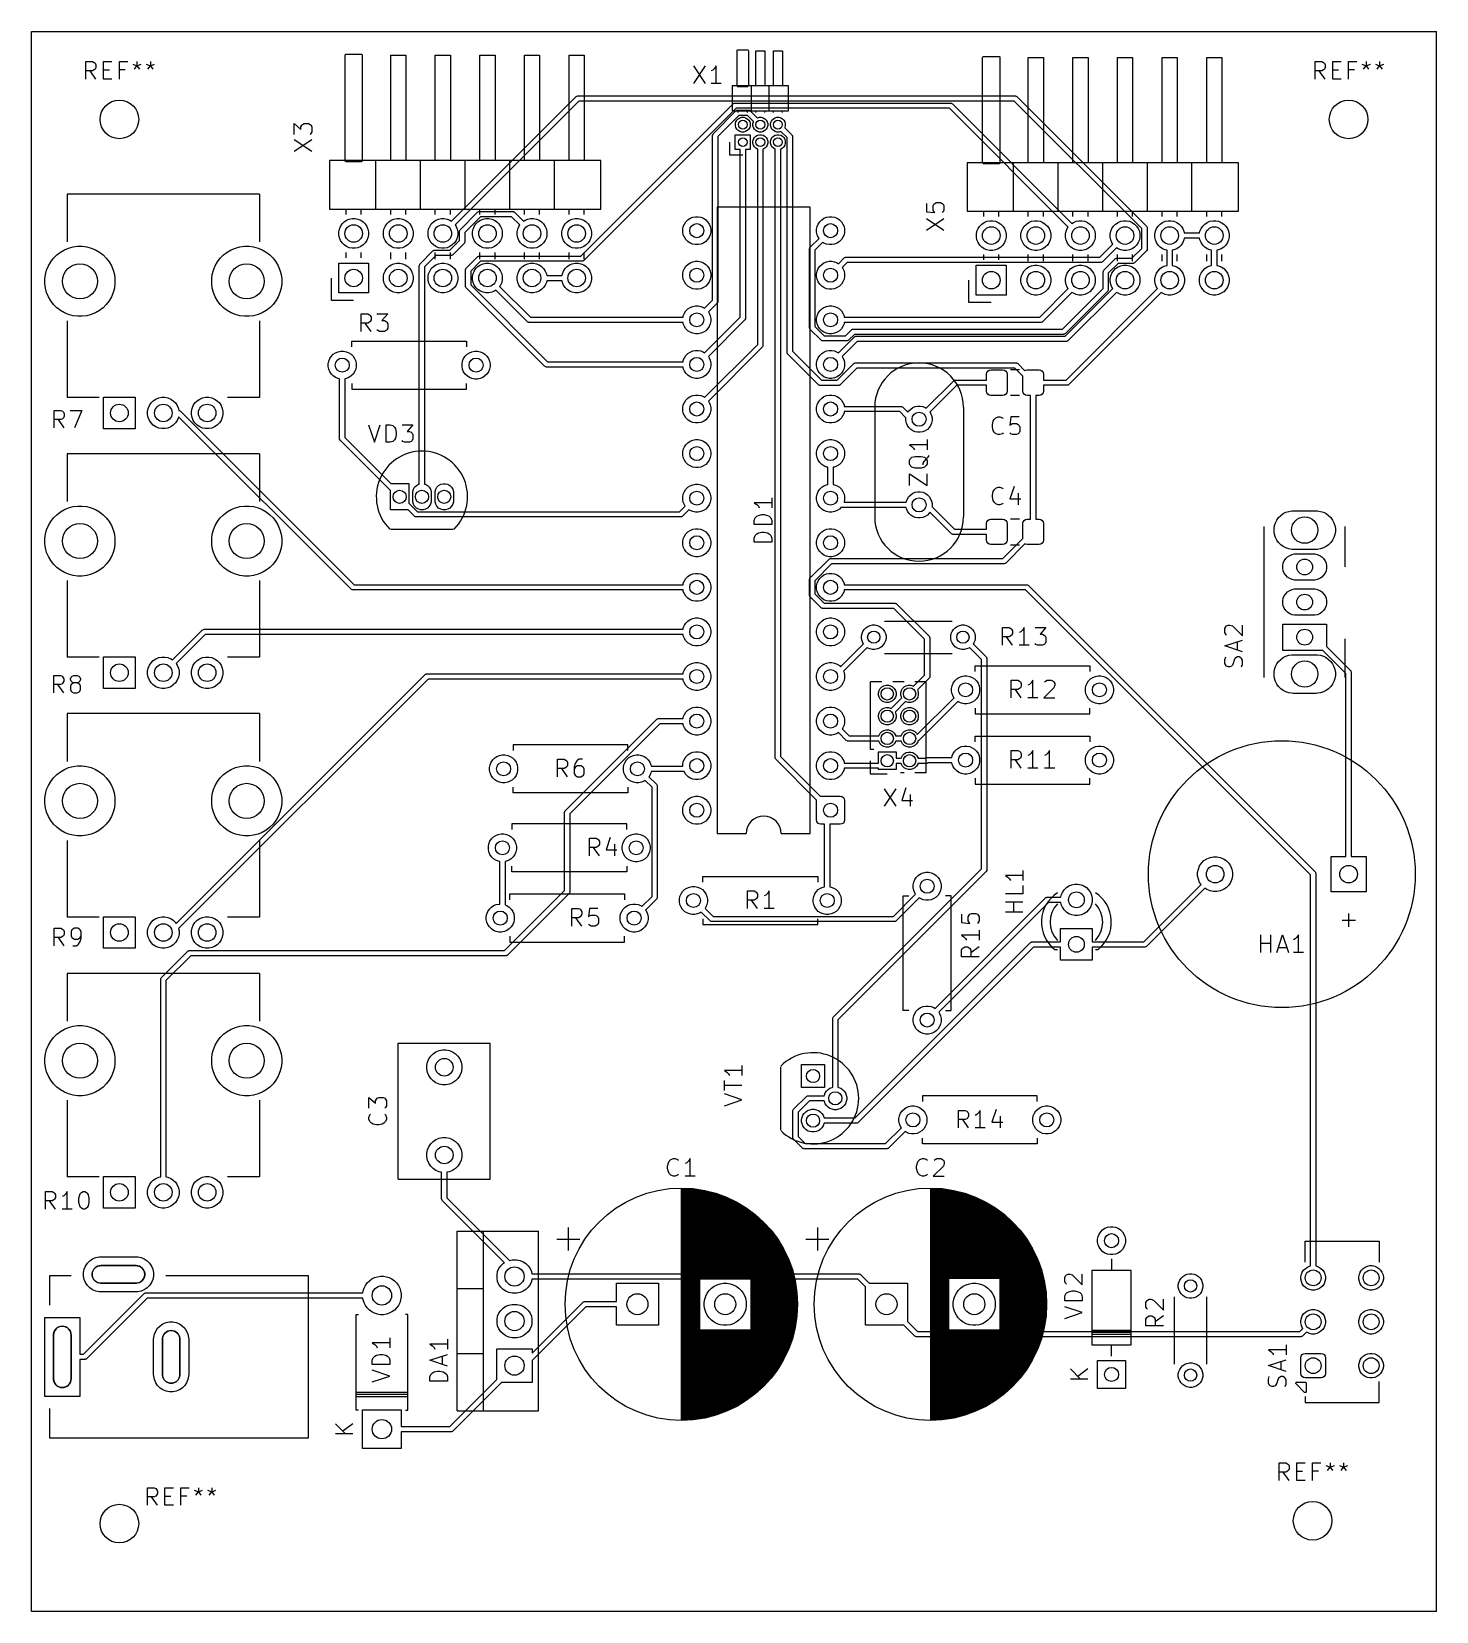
# Model space of a CAD drawing. Extents: x 119.8 to 199.8, y -185.2 to -95.2.
import ezdxf

# ---------------------------------------------------------------- set-up
doc = ezdxf.new("R2010")
doc.units = 0
doc.layers.add('BLACK', color=7, linetype='CONTINUOUS')

msp = doc.modelspace()

# ---------------------------------------------------------------- linework, layer by layer
at = {"layer": 'BLACK', "linetype": 'CONTINUOUS'}
for p, q in [((119.7556, -185.1644), (119.7556, -95.1644)), ((119.7556, -95.1644), (199.7556, -95.1644)), ((199.7556, -185.1644), (199.7556, -95.1644)), ((159.9356, -96.2544), (159.940167, -96.231439)), ((159.9356, -98.2544), (159.9356, -96.2544)), ((159.940167, -96.231439), (159.972639, -96.198967)), ((159.972639, -96.198967), (159.9956, -96.1944)), ((159.9956, -96.1944), (160.5156, -96.1944)), ((160.5156, -96.1944), (160.538561, -96.198967)), ((160.538561, -96.198967), (160.571033, -96.231439)), ((160.571033, -96.231439), (160.5756, -96.2544)), ((160.5756, -96.2544), (160.5756, -98.2544)), ((160.9956, -96.2544), (161.5156, -96.2544)), ((160.9956, -98.2544), (160.9956, -96.2544)), ((161.5156, -96.2544), (161.5156, -98.2544)), ((161.9956, -96.2544), (162.5156, -96.2544)), ((161.9956, -98.2544), (161.9956, -96.2544)), ((162.5156, -96.2544), (162.5156, -98.2544)), ((122.850838, -97.869219), (122.850838, -96.869219)), ((122.850838, -96.869219), (123.23179, -96.869219)), ((123.23179, -96.869219), (123.327028, -96.916838)), ((123.327028, -96.916838), (123.374647, -96.964457)), ((123.374647, -96.964457), (123.422266, -97.059695)), ((123.422266, -97.059695), (123.422266, -97.202552)), ((123.850838, -97.869219), (123.850838, -96.869219)), ((123.850838, -96.869219), (124.327028, -96.869219)), ((124.7556, -97.869219), (124.7556, -96.869219)), ((124.7556, -96.869219), (125.23179, -96.869219)), ((125.517505, -97.012076), (125.7556, -97.107314)), ((125.612743, -97.29779), (125.7556, -97.107314)), ((125.7556, -96.869219), (125.7556, -97.107314)), ((125.7556, -97.107314), (125.993695, -97.012076)), ((125.7556, -97.107314), (125.898457, -97.29779)), ((126.27941, -97.012076), (126.517505, -97.107314)), ((126.374648, -97.29779), (126.517505, -97.107314)), ((126.517505, -96.869219), (126.517505, -97.107314)), ((126.517505, -97.107314), (126.7556, -97.012076)), ((126.517505, -97.107314), (126.660362, -97.29779)), ((137.6056, -96.5144), (137.610167, -96.491439)), ((137.6056, -102.5144), (137.6056, -96.5144)), ((137.610167, -96.491439), (137.642639, -96.458967)), ((137.642639, -96.458967), (137.6656, -96.4544)), ((137.6656, -96.4544), (138.5256, -96.4544)), ((138.5256, -96.4544), (138.548561, -96.458967)), ((138.548561, -96.458967), (138.581033, -96.491439)), ((138.581033, -96.491439), (138.5856, -96.5144)), ((138.5856, -96.5144), (138.5856, -102.5144)), ((140.2056, -96.5144), (141.0656, -96.5144)), ((140.2056, -102.5144), (140.2056, -96.5144)), ((141.0656, -96.5144), (141.0656, -102.5144)), ((142.7456, -96.5144), (143.6056, -96.5144)), ((142.7456, -102.5144), (142.7456, -96.5144)), ((143.6056, -96.5144), (143.6056, -102.5144)), ((145.2856, -96.5144), (146.1456, -96.5144)), ((145.2856, -102.5144), (145.2856, -96.5144)), ((146.1456, -96.5144), (146.1456, -102.5144)), ((147.8256, -96.5144), (148.6856, -96.5144)), ((147.8256, -102.5144), (147.8256, -96.5144)), ((148.6856, -96.5144), (148.6856, -102.5144)), ((150.3656, -96.5144), (151.2256, -96.5144)), ((150.3656, -102.5144), (150.3656, -96.5144)), ((151.2256, -96.5144), (151.2256, -102.5144)), ((157.446076, -97.119219), (158.112742, -98.119219)), ((158.112742, -97.119219), (157.446076, -98.119219)), ((158.73179, -97.119219), (158.636552, -97.262076)), ((158.73179, -98.119219), (158.73179, -97.119219)), ((173.9156, -96.6344), (173.920167, -96.611439)), ((173.9156, -102.6344), (173.9156, -96.6344)), ((173.920167, -96.611439), (173.952639, -96.578967)), ((173.952639, -96.578967), (173.9756, -96.5744)), ((173.9756, -96.5744), (174.8356, -96.5744)), ((174.8356, -96.5744), (174.858561, -96.578967)), ((174.858561, -96.578967), (174.891033, -96.611439)), ((174.891033, -96.611439), (174.8956, -96.6344)), ((174.8956, -96.6344), (174.8956, -102.6344)), ((176.5156, -96.6344), (177.3756, -96.6344)), ((176.5156, -102.6344), (176.5156, -96.6344)), ((177.3756, -96.6344), (177.3756, -102.6344)), ((179.0556, -96.6344), (179.9156, -96.6344)), ((179.0556, -102.6344), (179.0556, -96.6344)), ((179.9156, -96.6344), (179.9156, -102.6344)), ((181.5956, -96.6344), (182.4556, -96.6344)), ((181.5956, -102.6344), (181.5956, -96.6344)), ((182.4556, -96.6344), (182.4556, -102.6344)), ((184.1356, -96.6344), (184.9956, -96.6344)), ((184.1356, -102.6344), (184.1356, -96.6344)), ((184.9956, -96.6344), (184.9956, -102.6344)), ((186.6756, -96.6344), (187.5356, -96.6344)), ((186.6756, -102.6344), (186.6756, -96.6344)), ((187.5356, -96.6344), (187.5356, -102.6344)), ((192.850838, -97.869219), (192.850838, -96.869219)), ((192.850838, -96.869219), (193.23179, -96.869219)), ((193.23179, -96.869219), (193.327028, -96.916838)), ((193.327028, -96.916838), (193.374647, -96.964457)), ((193.374647, -96.964457), (193.422266, -97.059695)), ((193.422266, -97.059695), (193.422266, -97.202552)), ((193.850838, -97.869219), (193.850838, -96.869219)), ((193.850838, -96.869219), (194.327028, -96.869219)), ((194.7556, -97.869219), (194.7556, -96.869219)), ((194.7556, -96.869219), (195.23179, -96.869219)), ((195.517505, -97.012076), (195.7556, -97.107314)), ((195.612743, -97.29779), (195.7556, -97.107314)), ((195.7556, -96.869219), (195.7556, -97.107314)), ((195.7556, -97.107314), (195.993695, -97.012076)), ((195.7556, -97.107314), (195.898457, -97.29779)), ((196.27941, -97.012076), (196.517505, -97.107314)), ((196.374648, -97.29779), (196.517505, -97.107314)), ((196.517505, -96.869219), (196.517505, -97.107314)), ((196.517505, -97.107314), (196.7556, -97.012076)), ((196.517505, -97.107314), (196.660362, -97.29779)), ((123.23179, -97.393028), (122.850838, -97.393028)), ((123.422266, -97.869219), (123.088933, -97.393028)), ((123.327028, -97.345409), (123.23179, -97.393028)), ((123.374647, -97.29779), (123.327028, -97.345409)), ((123.422266, -97.202552), (123.374647, -97.29779)), ((123.850838, -97.345409), (124.184171, -97.345409)), ((124.327028, -97.869219), (123.850838, -97.869219)), ((125.088933, -97.345409), (124.7556, -97.345409)), ((158.541314, -97.357314), (158.446076, -97.404933)), ((158.636552, -97.262076), (158.541314, -97.357314)), ((193.23179, -97.393028), (192.850838, -97.393028)), ((193.422266, -97.869219), (193.088933, -97.393028)), ((193.327028, -97.345409), (193.23179, -97.393028)), ((193.374647, -97.29779), (193.327028, -97.345409)), ((193.422266, -97.202552), (193.374647, -97.29779)), ((193.850838, -97.345409), (194.184171, -97.345409)), ((194.327028, -97.869219), (193.850838, -97.869219)), ((195.088933, -97.345409), (194.7556, -97.345409)), ((143.658301, -105.969566), (150.752334, -98.875534)), ((150.752334, -98.875534), (150.775065, -98.856879)), ((150.775065, -98.856879), (150.806739, -98.843759)), ((150.806739, -98.843759), (150.829136, -98.834482)), ((150.829136, -98.834482), (150.8584, -98.8316)), ((150.8584, -98.8316), (175.782112, -98.8316)), ((159.017504, -98.119219), (158.446076, -98.119219)), ((159.6456, -98.2544), (159.6456, -99.6744)), ((162.8656, -98.2544), (159.6456, -98.2544)), ((159.940167, -98.277361), (159.9356, -98.2544)), ((159.972639, -98.309833), (159.940167, -98.277361)), ((159.9956, -98.3144), (159.972639, -98.309833)), ((160.5156, -98.3144), (159.9956, -98.3144)), ((160.538561, -98.309833), (160.5156, -98.3144)), ((160.571033, -98.277361), (160.538561, -98.309833)), ((160.5756, -98.2544), (160.571033, -98.277361)), ((160.7556, -99.6744), (160.7556, -98.2544)), ((161.7556, -99.6744), (161.7556, -98.2544)), ((162.8656, -99.6744), (162.8656, -98.2544)), ((175.782112, -98.8316), (175.811376, -98.834482)), ((175.811376, -98.834482), (175.833773, -98.843759)), ((175.833773, -98.843759), (175.865447, -98.856879)), ((175.865447, -98.856879), (175.888178, -98.875534)), ((175.888178, -98.875534), (183.234266, -106.221622)), ((150.920532, -99.1316), (143.870433, -106.181698)), ((175.71998, -99.1316), (150.920532, -99.1316)), ((151.028434, -107.9518), (159.7021, -99.278134)), ((159.870298, -99.5342), (151.196632, -108.207866)), ((158.582134, -100.967462), (159.868862, -99.680734)), ((159.6456, -99.6744), (162.8656, -99.6744)), ((159.7021, -99.278134), (159.724831, -99.259479)), ((159.724831, -99.259479), (159.756505, -99.246359)), ((159.756505, -99.246359), (159.778902, -99.237082)), ((159.778902, -99.237082), (159.808166, -99.2342)), ((159.808166, -99.2342), (172.0854, -99.2342)), ((159.868862, -99.680734), (159.891593, -99.662079)), ((172.023268, -99.5342), (159.870298, -99.5342)), ((159.891593, -99.662079), (159.923267, -99.648959)), ((159.923267, -99.648959), (159.945664, -99.639682)), ((159.945664, -99.639682), (159.974928, -99.6368)), ((159.974928, -99.6368), (160.578, -99.6368)), ((159.9956, -99.776923), (159.9956, -99.6744)), ((160.5156, -99.776923), (160.5156, -99.6744)), ((160.578, -99.6368), (160.607264, -99.639682)), ((160.607264, -99.639682), (160.629661, -99.648959)), ((160.629661, -99.648959), (160.661335, -99.662079)), ((160.661335, -99.662079), (160.684066, -99.680734)), ((160.684066, -99.680734), (161.081626, -100.078294)), ((160.9956, -99.776923), (160.9956, -99.6744)), ((161.5156, -99.776923), (161.5156, -99.6744)), ((161.9956, -99.776923), (161.9956, -99.6744)), ((162.5156, -99.776923), (162.5156, -99.6744)), ((178.790766, -106.301698), (172.023268, -99.5342)), ((172.0854, -99.2342), (172.114664, -99.237082)), ((172.114664, -99.237082), (172.137061, -99.246359)), ((172.137061, -99.246359), (172.168735, -99.259479)), ((172.168735, -99.259479), (172.191466, -99.278134)), ((172.191466, -99.278134), (179.002898, -106.089566)), ((182.9782, -106.38982), (175.71998, -99.1316)), ((134.710419, -101.021542), (134.710419, -100.402495)), ((134.710419, -100.402495), (135.091371, -100.735828)), ((135.091371, -100.592971), (135.13899, -100.497733)), ((135.091371, -100.735828), (135.091371, -100.592971)), ((135.13899, -100.497733), (135.186609, -100.450114)), ((135.186609, -100.450114), (135.281847, -100.402495)), ((135.281847, -100.402495), (135.519942, -100.402495)), ((135.519942, -100.402495), (135.61518, -100.450114)), ((135.61518, -100.450114), (135.6628, -100.497733)), ((135.6628, -100.497733), (135.710419, -100.592971)), ((135.710419, -100.592971), (135.710419, -100.878685)), ((160.03706, -99.9368), (158.8382, -101.13566)), ((159.834236, -100.408926), (159.862951, -100.30176)), ((159.834236, -100.519874), (159.834236, -100.408926)), ((159.862951, -100.62704), (159.834236, -100.519874)), ((159.862951, -100.30176), (159.918425, -100.205676)), ((159.918425, -100.723124), (159.862951, -100.62704)), ((159.918425, -100.205676), (159.996876, -100.127225)), ((159.996876, -100.801575), (159.918425, -100.723124)), ((159.996876, -100.127225), (160.09296, -100.071751)), ((160.515868, -99.9368), (160.03706, -99.9368)), ((160.09296, -100.071751), (160.200126, -100.043036)), ((160.200126, -100.043036), (160.311074, -100.043036)), ((160.311074, -100.043036), (160.41824, -100.071751)), ((160.41824, -100.071751), (160.514324, -100.127225)), ((160.514324, -100.127225), (160.592775, -100.205676)), ((160.592775, -100.723124), (160.514324, -100.801575)), ((160.869494, -100.290426), (160.515868, -99.9368)), ((160.592775, -100.205676), (160.648249, -100.30176)), ((160.648249, -100.62704), (160.592775, -100.723124)), ((160.648249, -100.30176), (160.676964, -100.408926)), ((160.676964, -100.519874), (160.648249, -100.62704)), ((160.676964, -100.408926), (160.676964, -100.519874)), ((160.834236, -100.408926), (160.862951, -100.30176)), ((160.834236, -100.519874), (160.834236, -100.408926)), ((160.862951, -100.62704), (160.834236, -100.519874)), ((160.862951, -100.30176), (160.869494, -100.290426)), ((160.918425, -100.723124), (160.862951, -100.62704)), ((160.996876, -100.801575), (160.918425, -100.723124)), ((161.081626, -100.078294), (161.09296, -100.071751)), ((161.09296, -100.071751), (161.200126, -100.043036)), ((161.200126, -100.043036), (161.311074, -100.043036)), ((161.311074, -100.043036), (161.41824, -100.071751)), ((161.41824, -100.071751), (161.514324, -100.127225)), ((161.514324, -100.127225), (161.592775, -100.205676)), ((161.592775, -100.723124), (161.514324, -100.801575)), ((161.592775, -100.205676), (161.648249, -100.30176)), ((161.648249, -100.62704), (161.592775, -100.723124)), ((161.648249, -100.30176), (161.676964, -100.408926)), ((161.676964, -100.519874), (161.648249, -100.62704)), ((161.676964, -100.408926), (161.676964, -100.519874)), ((161.834236, -100.408926), (161.862951, -100.30176)), ((161.834236, -100.519874), (161.834236, -100.408926)), ((161.862951, -100.62704), (161.834236, -100.519874)), ((161.862951, -100.30176), (161.918425, -100.205676)), ((161.918425, -100.723124), (161.862951, -100.62704)), ((161.918425, -100.205676), (161.996876, -100.127225)), ((161.996876, -100.801575), (161.918425, -100.723124)), ((161.996876, -100.127225), (162.09296, -100.071751)), ((162.09296, -100.071751), (162.200126, -100.043036)), ((162.200126, -100.043036), (162.311074, -100.043036)), ((162.311074, -100.043036), (162.41824, -100.071751)), ((162.41824, -100.071751), (162.514324, -100.127225)), ((162.514324, -100.127225), (162.592775, -100.205676)), ((162.592775, -100.205676), (162.648249, -100.30176)), ((162.648249, -100.62704), (162.641705, -100.638373)), ((162.641705, -100.638373), (163.039266, -101.035934)), ((162.648249, -100.30176), (162.676964, -100.408926)), ((162.676964, -100.519874), (162.648249, -100.62704)), ((162.676964, -100.408926), (162.676964, -100.519874)), ((134.710419, -101.973923), (135.710419, -101.307257)), ((134.710419, -101.307257), (135.710419, -101.973923)), ((135.6628, -100.973923), (135.61518, -101.021542)), ((135.710419, -100.878685), (135.6628, -100.973923)), ((158.5382, -101.073528), (158.541082, -101.044264)), ((158.5382, -110.469668), (158.5382, -101.073528)), ((158.541082, -101.044264), (158.561537, -100.994882)), ((158.561537, -100.994882), (158.563479, -100.990193)), ((158.563479, -100.990193), (158.582134, -100.967462)), ((158.8382, -101.13566), (158.8382, -110.5318)), ((159.5206, -102.1994), (159.5206, -101.4644)), ((159.8306, -101.8894), (159.8306, -101.0394)), ((159.8306, -101.0394), (160.6806, -101.0394)), ((160.09296, -100.857049), (159.996876, -100.801575)), ((160.200126, -100.885764), (160.09296, -100.857049)), ((160.311074, -100.885764), (160.200126, -100.885764)), ((160.41824, -100.857049), (160.311074, -100.885764)), ((160.514324, -100.801575), (160.41824, -100.857049)), ((160.6806, -101.0394), (160.6806, -101.8894)), ((160.834236, -101.408926), (160.862951, -101.30176)), ((160.834236, -101.519874), (160.834236, -101.408926)), ((160.862951, -101.62704), (160.834236, -101.519874)), ((160.862951, -101.30176), (160.918425, -101.205676)), ((160.918425, -101.723124), (160.862951, -101.62704)), ((160.918425, -101.205676), (160.996876, -101.127225)), ((161.09296, -100.857049), (160.996876, -100.801575)), ((160.996876, -101.127225), (161.09296, -101.071751)), ((161.200126, -100.885764), (161.09296, -100.857049)), ((161.09296, -101.071751), (161.200126, -101.043036)), ((161.311074, -100.885764), (161.200126, -100.885764)), ((161.200126, -101.043036), (161.311074, -101.043036)), ((161.41824, -100.857049), (161.311074, -100.885764)), ((161.311074, -101.043036), (161.41824, -101.071751)), ((161.514324, -100.801575), (161.41824, -100.857049)), ((161.41824, -101.071751), (161.514324, -101.127225)), ((161.514324, -101.127225), (161.592775, -101.205676)), ((161.592775, -101.205676), (161.648249, -101.30176)), ((161.648249, -101.62704), (161.592775, -101.723124)), ((161.648249, -101.30176), (161.676964, -101.408926)), ((161.676964, -101.519874), (161.648249, -101.62704)), ((161.676964, -101.408926), (161.676964, -101.519874)), ((161.834236, -101.408926), (161.862951, -101.30176)), ((161.834236, -101.519874), (161.834236, -101.408926)), ((161.862951, -101.62704), (161.834236, -101.519874)), ((161.862951, -101.30176), (161.918425, -101.205676)), ((161.918425, -101.723124), (161.862951, -101.62704)), ((161.918425, -101.205676), (161.996876, -101.127225)), ((162.09296, -100.857049), (161.996876, -100.801575)), ((161.996876, -101.127225), (162.09296, -101.071751)), ((162.200126, -100.885764), (162.09296, -100.857049)), ((162.09296, -101.071751), (162.200126, -101.043036)), ((162.311074, -100.885764), (162.200126, -100.885764)), ((162.200126, -101.043036), (162.311074, -101.043036)), ((162.41824, -100.857049), (162.311074, -100.885764)), ((162.311074, -101.043036), (162.41824, -101.071751)), ((162.429573, -100.850505), (162.41824, -100.857049)), ((162.41824, -101.071751), (162.514324, -101.127225)), ((162.7832, -101.204132), (162.429573, -100.850505)), ((162.514324, -101.127225), (162.592775, -101.205676)), ((162.592775, -101.205676), (162.648249, -101.30176)), ((162.648249, -101.62704), (162.592775, -101.723124)), ((162.648249, -101.30176), (162.676964, -101.408926)), ((162.676964, -101.519874), (162.648249, -101.62704)), ((162.676964, -101.408926), (162.676964, -101.519874)), ((162.7832, -113.4394), (162.7832, -101.204132)), ((163.039266, -101.035934), (163.057921, -101.058665)), ((163.057921, -101.058665), (163.063341, -101.071751)), ((163.063341, -101.071751), (163.080318, -101.112736)), ((163.080318, -101.112736), (163.0832, -101.142)), ((163.0832, -101.142), (163.0832, -113.377268)), ((136.7156, -102.5144), (136.7156, -105.2744)), ((152.1756, -102.5144), (136.7156, -102.5144)), ((137.610167, -102.537361), (137.6056, -102.5144)), ((137.642639, -102.569833), (137.610167, -102.537361)), ((137.6656, -102.5744), (137.642639, -102.569833)), ((138.5256, -102.5744), (137.6656, -102.5744)), ((138.548561, -102.569833), (138.5256, -102.5744)), ((138.581033, -102.537361), (138.548561, -102.569833)), ((138.5856, -102.5144), (138.581033, -102.537361)), ((139.3656, -105.2744), (139.3656, -102.5144)), ((141.9056, -105.2744), (141.9056, -102.5144)), ((144.4456, -105.2744), (144.4456, -102.5144)), ((146.9856, -105.2744), (146.9856, -102.5144)), ((149.5256, -105.2744), (149.5256, -102.5144)), ((152.1756, -105.2744), (152.1756, -102.5144)), ((160.2556, -102.1994), (159.5206, -102.1994)), ((160.1056, -101.8894), (159.8306, -101.8894)), ((160.1056, -111.442268), (160.1056, -101.8894)), ((160.6806, -101.8894), (160.4056, -101.8894)), ((160.4056, -101.8894), (160.4056, -111.5044)), ((160.996876, -101.801575), (160.918425, -101.723124)), ((161.09296, -101.857049), (160.996876, -101.801575)), ((161.1056, -101.860435), (161.09296, -101.857049)), ((161.1056, -112.982268), (161.1056, -101.860435)), ((161.41824, -101.857049), (161.4056, -101.860435)), ((161.4056, -101.860435), (161.4056, -113.0444)), ((161.514324, -101.801575), (161.41824, -101.857049)), ((161.592775, -101.723124), (161.514324, -101.801575)), ((161.996876, -101.801575), (161.918425, -101.723124)), ((162.09296, -101.857049), (161.996876, -101.801575)), ((162.1056, -101.860435), (162.09296, -101.857049)), ((162.1056, -136.5244), (162.1056, -101.860435)), ((162.41824, -101.857049), (162.4056, -101.860435)), ((162.4056, -101.860435), (162.4056, -136.462268)), ((162.514324, -101.801575), (162.41824, -101.857049)), ((162.592775, -101.723124), (162.514324, -101.801575)), ((173.0256, -102.6344), (173.0256, -105.3944)), ((188.4856, -102.6344), (173.0256, -102.6344)), ((173.920167, -102.657361), (173.9156, -102.6344)), ((173.952639, -102.689833), (173.920167, -102.657361)), ((173.9756, -102.6944), (173.952639, -102.689833)), ((174.8356, -102.6944), (173.9756, -102.6944)), ((174.858561, -102.689833), (174.8356, -102.6944)), ((174.891033, -102.657361), (174.858561, -102.689833)), ((174.8956, -102.6344), (174.891033, -102.657361)), ((175.6756, -105.3944), (175.6756, -102.6344)), ((178.2156, -105.3944), (178.2156, -102.6344)), ((180.7556, -105.3944), (180.7556, -102.6344)), ((183.2956, -105.3944), (183.2956, -102.6344)), ((185.8356, -105.3944), (185.8356, -102.6344)), ((188.4856, -105.3944), (188.4856, -102.6344)), ((121.7856, -104.4194), (121.7856, -107.1394)), ((132.7256, -104.4194), (121.7856, -104.4194)), ((132.7256, -104.4194), (132.7256, -107.1394)), ((136.7156, -105.2744), (152.1756, -105.2744)), ((137.6656, -105.587042), (137.6656, -105.2744)), ((138.5256, -105.587042), (138.5256, -105.2744)), ((140.2056, -105.587042), (140.2056, -105.2744)), ((141.0656, -105.587042), (141.0656, -105.2744)), ((142.7456, -105.587042), (142.7456, -105.2744)), ((143.6056, -105.587042), (143.6056, -105.2744)), ((145.2856, -105.587042), (145.2856, -105.2744)), ((146.1456, -105.587042), (146.1456, -105.2744)), ((147.8256, -105.587042), (147.8256, -105.2744)), ((148.6856, -105.587042), (148.6856, -105.2744)), ((150.3656, -105.587042), (150.3656, -105.2744)), ((151.2256, -105.587042), (151.2256, -105.2744)), ((158.7956, -105.1744), (158.7956, -140.8544)), ((164.0956, -105.1744), (158.7956, -105.1744)), ((164.0956, -140.8544), (164.0956, -105.1744)), ((170.710419, -104.950114), (170.710419, -105.426304)), ((171.091371, -105.092971), (171.13899, -104.997733)), ((171.091371, -105.331066), (171.091371, -105.092971)), ((171.13899, -104.997733), (171.186609, -104.950114)), ((171.186609, -104.950114), (171.281847, -104.902495)), ((171.281847, -104.902495), (171.519942, -104.902495)), ((171.519942, -104.902495), (171.61518, -104.950114)), ((171.61518, -104.950114), (171.6628, -104.997733)), ((171.6628, -104.997733), (171.710419, -105.092971)), ((171.710419, -105.092971), (171.710419, -105.331066)), ((137.345967, -106.263713), (137.438541, -106.125166)), ((137.438541, -106.125166), (137.556366, -106.007341)), ((137.556366, -106.007341), (137.694913, -105.914767)), ((137.694913, -105.914767), (137.848858, -105.851001)), ((137.848858, -105.851001), (138.012285, -105.818493)), ((138.012285, -105.818493), (138.178915, -105.818493)), ((138.178915, -105.818493), (138.342342, -105.851001)), ((138.342342, -105.851001), (138.496287, -105.914767)), ((138.496287, -105.914767), (138.634834, -106.007341)), ((138.634834, -106.007341), (138.752659, -106.125166)), ((138.752659, -106.125166), (138.845233, -106.263713)), ((139.885967, -106.263713), (139.978541, -106.125166)), ((139.978541, -106.125166), (140.096366, -106.007341)), ((140.096366, -106.007341), (140.234913, -105.914767)), ((140.234913, -105.914767), (140.388858, -105.851001)), ((140.388858, -105.851001), (140.552285, -105.818493)), ((140.552285, -105.818493), (140.718915, -105.818493)), ((140.718915, -105.818493), (140.882342, -105.851001)), ((140.882342, -105.851001), (141.036287, -105.914767)), ((141.036287, -105.914767), (141.174834, -106.007341)), ((141.174834, -106.007341), (141.292659, -106.125166)), ((141.292659, -106.125166), (141.385233, -106.263713)), ((142.425967, -106.263713), (142.518541, -106.125166)), ((142.518541, -106.125166), (142.636366, -106.007341)), ((142.636366, -106.007341), (142.774913, -105.914767)), ((142.774913, -105.914767), (142.928858, -105.851001)), ((142.928858, -105.851001), (143.092285, -105.818493)), ((143.092285, -105.818493), (143.258915, -105.818493)), ((143.258915, -105.818493), (143.422342, -105.851001)), ((143.422342, -105.851001), (143.576287, -105.914767)), ((143.576287, -105.914767), (143.658301, -105.969566)), ((143.870433, -106.181698), (143.925233, -106.263713)), ((144.172134, -106.436422), (145.152822, -105.455734)), ((145.32102, -105.7118), (144.4282, -106.60462)), ((144.965967, -106.263713), (145.058541, -106.125166)), ((145.058541, -106.125166), (145.176366, -106.007341)), ((145.152822, -105.455734), (145.175552, -105.437079)), ((145.175552, -105.437079), (145.213787, -105.421242)), ((145.176366, -106.007341), (145.314913, -105.914767)), ((145.213787, -105.421242), (145.229624, -105.414682)), ((145.229624, -105.414682), (145.258888, -105.4118)), ((145.258888, -105.4118), (147.153, -105.4118)), ((145.314913, -105.914767), (145.468858, -105.851001)), ((147.090868, -105.7118), (145.32102, -105.7118)), ((145.468858, -105.851001), (145.632285, -105.818493)), ((145.632285, -105.818493), (145.798915, -105.818493)), ((145.798915, -105.818493), (145.962342, -105.851001)), ((145.962342, -105.851001), (146.116287, -105.914767)), ((146.116287, -105.914767), (146.254834, -106.007341)), ((146.254834, -106.007341), (146.372659, -106.125166)), ((146.372659, -106.125166), (146.465233, -106.263713)), ((147.560766, -106.181698), (147.090868, -105.7118)), ((147.153, -105.4118), (147.182264, -105.414682)), ((147.182264, -105.414682), (147.204661, -105.423959)), ((147.204661, -105.423959), (147.236335, -105.437079)), ((147.236335, -105.437079), (147.259066, -105.455734)), ((147.259066, -105.455734), (147.772898, -105.969566)), ((147.505967, -106.263713), (147.560766, -106.181698)), ((147.772898, -105.969566), (147.854913, -105.914767)), ((147.854913, -105.914767), (148.008858, -105.851001)), ((148.008858, -105.851001), (148.172285, -105.818493)), ((148.172285, -105.818493), (148.338915, -105.818493)), ((148.338915, -105.818493), (148.502342, -105.851001)), ((148.502342, -105.851001), (148.656287, -105.914767)), ((148.656287, -105.914767), (148.794834, -106.007341)), ((148.794834, -106.007341), (148.912659, -106.125166)), ((148.912659, -106.125166), (149.005233, -106.263713)), ((150.045967, -106.263713), (150.138541, -106.125166)), ((150.138541, -106.125166), (150.256366, -106.007341)), ((150.256366, -106.007341), (150.394913, -105.914767)), ((150.394913, -105.914767), (150.548858, -105.851001)), ((150.548858, -105.851001), (150.712285, -105.818493)), ((150.712285, -105.818493), (150.878915, -105.818493)), ((150.878915, -105.818493), (151.042342, -105.851001)), ((151.042342, -105.851001), (151.196287, -105.914767)), ((151.196287, -105.914767), (151.334834, -106.007341)), ((151.334834, -106.007341), (151.452659, -106.125166)), ((151.452659, -106.125166), (151.545233, -106.263713)), ((156.870048, -106.272172), (156.930063, -106.127283)), ((156.930063, -106.127283), (157.017192, -105.996885)), ((157.017192, -105.996885), (157.128085, -105.885992)), ((157.128085, -105.885992), (157.258483, -105.798863)), ((157.258483, -105.798863), (157.403372, -105.738848)), ((157.403372, -105.738848), (157.557186, -105.708252)), ((157.557186, -105.708252), (157.714014, -105.708252)), ((157.714014, -105.708252), (157.867828, -105.738848)), ((157.867828, -105.738848), (158.012717, -105.798863)), ((158.012717, -105.798863), (158.143115, -105.885992)), ((158.143115, -105.885992), (158.254008, -105.996885)), ((158.254008, -105.996885), (158.341137, -106.127283)), ((158.341137, -106.127283), (158.401152, -106.272172)), ((164.490048, -106.272172), (164.550063, -106.127283)), ((164.550063, -106.127283), (164.637192, -105.996885)), ((164.637192, -105.996885), (164.748085, -105.885992)), ((164.748085, -105.885992), (164.878483, -105.798863)), ((164.878483, -105.798863), (165.023372, -105.738848)), ((165.023372, -105.738848), (165.177186, -105.708252)), ((165.177186, -105.708252), (165.334014, -105.708252)), ((165.334014, -105.708252), (165.487828, -105.738848)), ((165.487828, -105.738848), (165.632717, -105.798863)), ((165.632717, -105.798863), (165.763115, -105.885992)), ((165.763115, -105.885992), (165.874008, -105.996885)), ((165.874008, -105.996885), (165.961137, -106.127283)), ((165.961137, -106.127283), (166.021152, -106.272172)), ((170.710419, -105.426304), (171.186609, -105.473923)), ((170.710419, -106.473923), (171.710419, -105.807257)), ((170.710419, -105.807257), (171.710419, -106.473923)), ((171.13899, -105.426304), (171.091371, -105.331066)), ((171.186609, -105.473923), (171.13899, -105.426304)), ((171.6628, -105.426304), (171.61518, -105.473923)), ((171.710419, -105.331066), (171.6628, -105.426304)), ((173.0256, -105.3944), (188.4856, -105.3944)), ((173.748541, -106.245166), (173.866366, -106.127341)), ((173.866366, -106.127341), (174.004913, -106.034767)), ((173.9756, -105.707042), (173.9756, -105.3944)), ((174.004913, -106.034767), (174.158858, -105.971001)), ((174.158858, -105.971001), (174.322285, -105.938493)), ((174.322285, -105.938493), (174.488915, -105.938493)), ((174.488915, -105.938493), (174.652342, -105.971001)), ((174.652342, -105.971001), (174.806287, -106.034767)), ((174.806287, -106.034767), (174.944834, -106.127341)), ((174.8356, -105.707042), (174.8356, -105.3944)), ((174.944834, -106.127341), (175.062659, -106.245166)), ((176.288541, -106.245166), (176.406366, -106.127341)), ((176.406366, -106.127341), (176.544913, -106.034767)), ((176.5156, -105.707042), (176.5156, -105.3944)), ((176.544913, -106.034767), (176.698858, -105.971001)), ((176.698858, -105.971001), (176.862285, -105.938493)), ((176.862285, -105.938493), (177.028915, -105.938493)), ((177.028915, -105.938493), (177.192342, -105.971001)), ((177.192342, -105.971001), (177.346287, -106.034767)), ((177.346287, -106.034767), (177.484834, -106.127341)), ((177.3756, -105.707042), (177.3756, -105.3944)), ((177.484834, -106.127341), (177.602659, -106.245166)), ((179.002898, -106.089566), (179.084913, -106.034767)), ((179.0556, -105.707042), (179.0556, -105.3944)), ((179.084913, -106.034767), (179.238858, -105.971001)), ((179.238858, -105.971001), (179.402285, -105.938493)), ((179.402285, -105.938493), (179.568915, -105.938493)), ((179.568915, -105.938493), (179.732342, -105.971001)), ((179.732342, -105.971001), (179.886287, -106.034767)), ((179.886287, -106.034767), (180.024834, -106.127341)), ((179.9156, -105.707042), (179.9156, -105.3944)), ((180.024834, -106.127341), (180.142659, -106.245166)), ((181.368541, -106.245166), (181.486366, -106.127341)), ((181.486366, -106.127341), (181.624913, -106.034767)), ((181.5956, -105.707042), (181.5956, -105.3944)), ((181.624913, -106.034767), (181.778858, -105.971001)), ((181.778858, -105.971001), (181.942285, -105.938493)), ((181.942285, -105.938493), (182.108915, -105.938493)), ((182.108915, -105.938493), (182.272342, -105.971001)), ((182.272342, -105.971001), (182.426287, -106.034767)), ((182.426287, -106.034767), (182.564834, -106.127341)), ((182.4556, -105.707042), (182.4556, -105.3944)), ((182.564834, -106.127341), (182.682659, -106.245166)), ((183.908541, -106.245166), (184.026366, -106.127341)), ((184.026366, -106.127341), (184.164913, -106.034767)), ((184.1356, -105.707042), (184.1356, -105.3944)), ((184.164913, -106.034767), (184.318858, -105.971001)), ((184.318858, -105.971001), (184.482285, -105.938493)), ((184.482285, -105.938493), (184.648915, -105.938493)), ((184.648915, -105.938493), (184.812342, -105.971001)), ((184.812342, -105.971001), (184.966287, -106.034767)), ((184.966287, -106.034767), (185.104834, -106.127341)), ((184.9956, -105.707042), (184.9956, -105.3944)), ((185.104834, -106.127341), (185.222659, -106.245166)), ((186.448541, -106.245166), (186.566366, -106.127341)), ((186.566366, -106.127341), (186.704913, -106.034767)), ((186.6756, -105.707042), (186.6756, -105.3944)), ((186.704913, -106.034767), (186.858858, -105.971001)), ((186.858858, -105.971001), (187.022285, -105.938493)), ((187.022285, -105.938493), (187.188915, -105.938493)), ((187.188915, -105.938493), (187.352342, -105.971001)), ((187.352342, -105.971001), (187.506287, -106.034767)), ((187.506287, -106.034767), (187.644834, -106.127341)), ((187.5356, -105.707042), (187.5356, -105.3944)), ((187.644834, -106.127341), (187.762659, -106.245166)), ((137.249693, -106.581085), (137.282201, -106.417658)), ((137.249693, -106.747715), (137.249693, -106.581085)), ((137.282201, -106.911142), (137.249693, -106.747715)), ((137.282201, -106.417658), (137.345967, -106.263713)), ((137.345967, -107.065087), (137.282201, -106.911142)), ((137.438541, -107.203634), (137.345967, -107.065087)), ((138.845233, -107.065087), (138.752659, -107.203634)), ((138.845233, -106.263713), (138.908999, -106.417658)), ((138.908999, -106.911142), (138.845233, -107.065087)), ((138.908999, -106.417658), (138.941507, -106.581085)), ((138.941507, -106.747715), (138.908999, -106.911142)), ((138.941507, -106.581085), (138.941507, -106.747715)), ((139.789693, -106.581085), (139.822201, -106.417658)), ((139.789693, -106.747715), (139.789693, -106.581085)), ((139.822201, -106.911142), (139.789693, -106.747715)), ((139.822201, -106.417658), (139.885967, -106.263713)), ((139.885967, -107.065087), (139.822201, -106.911142)), ((139.978541, -107.203634), (139.885967, -107.065087)), ((141.385233, -107.065087), (141.292659, -107.203634)), ((141.385233, -106.263713), (141.448999, -106.417658)), ((141.448999, -106.911142), (141.385233, -107.065087)), ((141.448999, -106.417658), (141.481507, -106.581085)), ((141.481507, -106.747715), (141.448999, -106.911142)), ((141.481507, -106.581085), (141.481507, -106.747715)), ((142.329693, -106.581085), (142.362201, -106.417658)), ((142.329693, -106.747715), (142.329693, -106.581085)), ((142.362201, -106.911142), (142.329693, -106.747715)), ((142.362201, -106.417658), (142.425967, -106.263713)), ((142.425967, -107.065087), (142.362201, -106.911142)), ((142.518541, -107.203634), (142.425967, -107.065087)), ((143.57018, -107.617), (144.1282, -107.05898)), ((143.925233, -107.065087), (143.832659, -107.203634)), ((143.925233, -106.263713), (143.988999, -106.417658)), ((143.988999, -106.911142), (143.925233, -107.065087)), ((143.988999, -106.417658), (144.021507, -106.581085)), ((144.021507, -106.747715), (143.988999, -106.911142)), ((144.021507, -106.581085), (144.021507, -106.747715)), ((144.1282, -106.542488), (144.131082, -106.513224)), ((144.1282, -107.05898), (144.1282, -106.542488)), ((144.131082, -106.513224), (144.140359, -106.490827)), ((144.140359, -106.490827), (144.153479, -106.459153)), ((144.153479, -106.459153), (144.172134, -106.436422)), ((144.4282, -106.60462), (144.4282, -107.121112)), ((144.869693, -106.581085), (144.902201, -106.417658)), ((144.869693, -106.747715), (144.869693, -106.581085)), ((144.902201, -106.911142), (144.869693, -106.747715)), ((144.902201, -106.417658), (144.965967, -106.263713)), ((144.965967, -107.065087), (144.902201, -106.911142)), ((145.058541, -107.203634), (144.965967, -107.065087)), ((146.465233, -107.065087), (146.372659, -107.203634)), ((146.465233, -106.263713), (146.528999, -106.417658)), ((146.528999, -106.911142), (146.465233, -107.065087)), ((146.528999, -106.417658), (146.561507, -106.581085)), ((146.561507, -106.747715), (146.528999, -106.911142)), ((146.561507, -106.581085), (146.561507, -106.747715)), ((147.409693, -106.581085), (147.442201, -106.417658)), ((147.409693, -106.747715), (147.409693, -106.581085)), ((147.442201, -106.911142), (147.409693, -106.747715)), ((147.442201, -106.417658), (147.505967, -106.263713)), ((147.505967, -107.065087), (147.442201, -106.911142)), ((147.598541, -107.203634), (147.505967, -107.065087)), ((149.005233, -107.065087), (148.912659, -107.203634)), ((149.005233, -106.263713), (149.068999, -106.417658)), ((149.068999, -106.911142), (149.005233, -107.065087)), ((149.068999, -106.417658), (149.101507, -106.581085)), ((149.101507, -106.747715), (149.068999, -106.911142)), ((149.101507, -106.581085), (149.101507, -106.747715)), ((149.949693, -106.581085), (149.982201, -106.417658)), ((149.949693, -106.747715), (149.949693, -106.581085)), ((149.982201, -106.911142), (149.949693, -106.747715)), ((149.982201, -106.417658), (150.045967, -106.263713)), ((150.045967, -107.065087), (149.982201, -106.911142)), ((150.138541, -107.203634), (150.045967, -107.065087)), ((151.545233, -107.065087), (151.452659, -107.203634)), ((151.545233, -106.263713), (151.608999, -106.417658)), ((151.608999, -106.911142), (151.545233, -107.065087)), ((151.608999, -106.417658), (151.641507, -106.581085)), ((151.641507, -106.747715), (151.608999, -106.911142)), ((151.641507, -106.581085), (151.641507, -106.747715)), ((156.839452, -106.425986), (156.870048, -106.272172)), ((156.839452, -106.582814), (156.839452, -106.425986)), ((156.870048, -106.736628), (156.839452, -106.582814)), ((156.930063, -106.881517), (156.870048, -106.736628)), ((157.017192, -107.011915), (156.930063, -106.881517)), ((157.128085, -107.122808), (157.017192, -107.011915)), ((158.254008, -107.011915), (158.143115, -107.122808)), ((158.341137, -106.881517), (158.254008, -107.011915)), ((158.401152, -106.736628), (158.341137, -106.881517)), ((158.401152, -106.272172), (158.431748, -106.425986)), ((158.431748, -106.582814), (158.401152, -106.736628)), ((158.431748, -106.425986), (158.431748, -106.582814)), ((164.096934, -107.450934), (164.596641, -106.951226)), ((164.459452, -106.425986), (164.490048, -106.272172)), ((164.459452, -106.582814), (164.459452, -106.425986)), ((164.490048, -106.736628), (164.459452, -106.582814)), ((164.550063, -106.881517), (164.490048, -106.736628)), ((164.596641, -106.951226), (164.550063, -106.881517)), ((165.874008, -107.011915), (165.763115, -107.122808)), ((165.961137, -106.881517), (165.874008, -107.011915)), ((166.021152, -106.736628), (165.961137, -106.881517)), ((166.021152, -106.272172), (166.051748, -106.425986)), ((166.051748, -106.582814), (166.021152, -106.736628)), ((166.051748, -106.425986), (166.051748, -106.582814)), ((173.559693, -106.701085), (173.592201, -106.537658)), ((173.559693, -106.867715), (173.559693, -106.701085)), ((173.592201, -107.031142), (173.559693, -106.867715)), ((173.592201, -106.537658), (173.655967, -106.383713)), ((173.655967, -107.185087), (173.592201, -107.031142)), ((173.655967, -106.383713), (173.748541, -106.245166)), ((175.062659, -106.245166), (175.155233, -106.383713)), ((175.155233, -106.383713), (175.218999, -106.537658)), ((175.218999, -107.031142), (175.155233, -107.185087)), ((175.218999, -106.537658), (175.251507, -106.701085)), ((175.251507, -106.867715), (175.218999, -107.031142)), ((175.251507, -106.701085), (175.251507, -106.867715)), ((176.099693, -106.701085), (176.132201, -106.537658)), ((176.099693, -106.867715), (176.099693, -106.701085)), ((176.132201, -107.031142), (176.099693, -106.867715)), ((176.132201, -106.537658), (176.195967, -106.383713)), ((176.195967, -107.185087), (176.132201, -107.031142)), ((176.195967, -106.383713), (176.288541, -106.245166)), ((177.602659, -106.245166), (177.695233, -106.383713)), ((177.695233, -106.383713), (177.758999, -106.537658)), ((177.758999, -107.031142), (177.695233, -107.185087)), ((177.758999, -106.537658), (177.791507, -106.701085)), ((177.791507, -106.867715), (177.758999, -107.031142)), ((177.791507, -106.701085), (177.791507, -106.867715)), ((178.639693, -106.701085), (178.672201, -106.537658)), ((178.639693, -106.867715), (178.639693, -106.701085)), ((178.672201, -107.031142), (178.639693, -106.867715)), ((178.672201, -106.537658), (178.735967, -106.383713)), ((178.735967, -107.185087), (178.672201, -107.031142)), ((178.735967, -106.383713), (178.790766, -106.301698)), ((180.142659, -106.245166), (180.235233, -106.383713)), ((180.235233, -106.383713), (180.298999, -106.537658)), ((180.298999, -107.031142), (180.235233, -107.185087)), ((180.298999, -106.537658), (180.331507, -106.701085)), ((180.331507, -106.867715), (180.298999, -107.031142)), ((180.331507, -106.701085), (180.331507, -106.867715)), ((181.179693, -106.701085), (181.212201, -106.537658)), ((181.179693, -106.867715), (181.179693, -106.701085)), ((181.212201, -107.031142), (181.179693, -106.867715)), ((181.212201, -106.537658), (181.275967, -106.383713)), ((181.275967, -107.185087), (181.212201, -107.031142)), ((181.275967, -106.383713), (181.368541, -106.245166)), ((182.682659, -106.245166), (182.775233, -106.383713)), ((182.775233, -106.383713), (182.838999, -106.537658)), ((182.838999, -107.031142), (182.775233, -107.185087)), ((182.838999, -106.537658), (182.871507, -106.701085)), ((182.871507, -106.867715), (182.838999, -107.031142)), ((182.871507, -106.701085), (182.871507, -106.867715)), ((182.9782, -107.51378), (182.9782, -106.38982)), ((183.234266, -106.221622), (183.252921, -106.244352)), ((183.252921, -106.244352), (183.26094, -106.263713)), ((183.26094, -106.263713), (183.275318, -106.298424)), ((183.275318, -106.298424), (183.2782, -106.327688)), ((183.2782, -106.327688), (183.2782, -107.575912)), ((183.719693, -106.701085), (183.752201, -106.537658)), ((183.719693, -106.867715), (183.719693, -106.701085)), ((183.752201, -107.031142), (183.719693, -106.867715)), ((183.752201, -106.537658), (183.815967, -106.383713)), ((183.815967, -107.185087), (183.752201, -107.031142)), ((183.815967, -106.383713), (183.908541, -106.245166)), ((185.222659, -106.245166), (185.315233, -106.383713)), ((185.315233, -106.383713), (185.378999, -106.537658)), ((185.378999, -107.031142), (185.315233, -107.185087)), ((185.378999, -106.537658), (185.398242, -106.6344)), ((185.398242, -106.9344), (185.378999, -107.031142)), ((185.398242, -106.6344), (186.272958, -106.6344)), ((186.272958, -106.9344), (185.398242, -106.9344)), ((186.272958, -106.6344), (186.292201, -106.537658)), ((186.292201, -107.031142), (186.272958, -106.9344)), ((186.292201, -106.537658), (186.355967, -106.383713)), ((186.355967, -107.185087), (186.292201, -107.031142)), ((186.355967, -106.383713), (186.448541, -106.245166)), ((187.762659, -106.245166), (187.855233, -106.383713)), ((187.855233, -106.383713), (187.918999, -106.537658)), ((187.918999, -107.031142), (187.855233, -107.185087)), ((187.918999, -106.537658), (187.951507, -106.701085)), ((187.951507, -106.867715), (187.918999, -107.031142)), ((187.951507, -106.701085), (187.951507, -106.867715)), ((121.00192, -108.070708), (121.186908, -107.88572)), ((121.186908, -107.88572), (121.39446, -107.726461)), ((121.39446, -107.726461), (121.621023, -107.595655)), ((121.621023, -107.595655), (121.862721, -107.49554)), ((121.862721, -107.49554), (122.115419, -107.427829)), ((122.115419, -107.427829), (122.374794, -107.393682)), ((122.374794, -107.393682), (122.636406, -107.393682)), ((122.636406, -107.393682), (122.895781, -107.427829)), ((122.895781, -107.427829), (123.148479, -107.49554)), ((123.148479, -107.49554), (123.390177, -107.595655)), ((123.390177, -107.595655), (123.61674, -107.726461)), ((123.61674, -107.726461), (123.824292, -107.88572)), ((123.824292, -107.88572), (124.00928, -108.070708)), ((130.50192, -108.070708), (130.686908, -107.88572)), ((130.686908, -107.88572), (130.89446, -107.726461)), ((130.89446, -107.726461), (131.121023, -107.595655)), ((131.121023, -107.595655), (131.362721, -107.49554)), ((131.362721, -107.49554), (131.615419, -107.427829)), ((131.615419, -107.427829), (131.874794, -107.393682)), ((131.874794, -107.393682), (132.136406, -107.393682)), ((132.136406, -107.393682), (132.395781, -107.427829)), ((132.395781, -107.427829), (132.648479, -107.49554)), ((132.648479, -107.49554), (132.890177, -107.595655)), ((132.890177, -107.595655), (133.11674, -107.726461)), ((133.11674, -107.726461), (133.324292, -107.88572)), ((133.324292, -107.88572), (133.50928, -108.070708)), ((137.556366, -107.321459), (137.438541, -107.203634)), ((137.694913, -107.414033), (137.556366, -107.321459)), ((137.6656, -108.0444), (137.6656, -107.741758)), ((137.848858, -107.477799), (137.694913, -107.414033)), ((138.012285, -107.510307), (137.848858, -107.477799)), ((138.178915, -107.510307), (138.012285, -107.510307)), ((138.342342, -107.477799), (138.178915, -107.510307)), ((138.496287, -107.414033), (138.342342, -107.477799)), ((138.634834, -107.321459), (138.496287, -107.414033)), ((138.5256, -108.0444), (138.5256, -107.741758)), ((138.752659, -107.203634), (138.634834, -107.321459)), ((140.096366, -107.321459), (139.978541, -107.203634)), ((140.234913, -107.414033), (140.096366, -107.321459)), ((140.2056, -108.127042), (140.2056, -107.741758)), ((140.388858, -107.477799), (140.234913, -107.414033)), ((140.552285, -107.510307), (140.388858, -107.477799)), ((140.718915, -107.510307), (140.552285, -107.510307)), ((140.882342, -107.477799), (140.718915, -107.510307)), ((141.036287, -107.414033), (140.882342, -107.477799)), ((141.174834, -107.321459), (141.036287, -107.414033)), ((141.0656, -108.127042), (141.0656, -107.741758)), ((141.292659, -107.203634), (141.174834, -107.321459)), ((141.879534, -108.394222), (142.612822, -107.660934)), ((142.78102, -107.917), (142.1356, -108.56242)), ((142.636366, -107.321459), (142.518541, -107.203634)), ((142.612822, -107.660934), (142.635553, -107.642279)), ((142.635553, -107.642279), (142.667227, -107.629159)), ((142.774913, -107.414033), (142.636366, -107.321459)), ((142.667227, -107.629159), (142.689624, -107.619882)), ((142.689624, -107.619882), (142.718888, -107.617)), ((142.718888, -107.617), (143.57018, -107.617)), ((142.7456, -108.127042), (142.7456, -107.741758)), ((142.928858, -107.477799), (142.774913, -107.414033)), ((143.632312, -107.917), (142.78102, -107.917)), ((143.092285, -107.510307), (142.928858, -107.477799)), ((143.258915, -107.510307), (143.092285, -107.510307)), ((143.422342, -107.477799), (143.258915, -107.510307)), ((143.576287, -107.414033), (143.422342, -107.477799)), ((143.714834, -107.321459), (143.576287, -107.414033)), ((143.6056, -108.127042), (143.6056, -107.741758)), ((143.661576, -107.914118), (143.632312, -107.917)), ((143.683973, -107.90484), (143.661576, -107.914118)), ((143.715647, -107.891721), (143.683973, -107.90484)), ((143.832659, -107.203634), (143.714834, -107.321459)), ((143.738378, -107.873066), (143.715647, -107.891721)), ((144.384266, -107.227178), (143.738378, -107.873066)), ((144.402921, -107.204447), (144.384266, -107.227178)), ((144.425318, -107.150375), (144.402921, -107.204447)), ((144.4282, -107.121112), (144.425318, -107.150375)), ((144.506934, -108.641622), (145.152822, -107.995734)), ((145.176366, -107.321459), (145.058541, -107.203634)), ((145.152822, -107.995734), (145.175553, -107.977079)), ((145.175553, -107.977079), (145.207227, -107.963959)), ((145.314913, -107.414033), (145.176366, -107.321459)), ((145.207227, -107.963959), (145.229624, -107.954682)), ((145.229624, -107.954682), (145.258888, -107.9518)), ((145.258888, -107.9518), (151.028434, -107.9518)), ((145.2856, -108.127042), (145.2856, -107.741758)), ((145.468858, -107.477799), (145.314913, -107.414033)), ((145.632285, -107.510307), (145.468858, -107.477799)), ((145.798915, -107.510307), (145.632285, -107.510307)), ((145.962342, -107.477799), (145.798915, -107.510307)), ((146.116287, -107.414033), (145.962342, -107.477799)), ((146.254834, -107.321459), (146.116287, -107.414033)), ((146.1456, -108.127042), (146.1456, -107.741758)), ((146.372659, -107.203634), (146.254834, -107.321459)), ((147.716366, -107.321459), (147.598541, -107.203634)), ((147.854913, -107.414033), (147.716366, -107.321459)), ((147.8256, -108.127042), (147.8256, -107.741758)), ((148.008858, -107.477799), (147.854913, -107.414033)), ((148.172285, -107.510307), (148.008858, -107.477799)), ((148.338915, -107.510307), (148.172285, -107.510307)), ((148.502342, -107.477799), (148.338915, -107.510307)), ((148.656287, -107.414033), (148.502342, -107.477799)), ((148.794834, -107.321459), (148.656287, -107.414033)), ((148.6856, -108.127042), (148.6856, -107.741758)), ((148.912659, -107.203634), (148.794834, -107.321459)), ((150.256366, -107.321459), (150.138541, -107.203634)), ((150.394913, -107.414033), (150.256366, -107.321459)), ((150.3656, -108.127042), (150.3656, -107.741758)), ((150.548858, -107.477799), (150.394913, -107.414033)), ((150.712285, -107.510307), (150.548858, -107.477799)), ((150.878915, -107.510307), (150.712285, -107.510307)), ((151.042342, -107.477799), (150.878915, -107.510307)), ((151.196287, -107.414033), (151.042342, -107.477799)), ((151.334834, -107.321459), (151.196287, -107.414033)), ((151.2256, -108.127042), (151.2256, -107.741758)), ((151.452659, -107.203634), (151.334834, -107.321459)), ((157.258483, -107.209937), (157.128085, -107.122808)), ((157.403372, -107.269952), (157.258483, -107.209937)), ((157.557186, -107.300548), (157.403372, -107.269952)), ((157.714014, -107.300548), (157.557186, -107.300548)), ((157.867828, -107.269952), (157.714014, -107.300548)), ((158.012717, -107.209937), (157.867828, -107.269952)), ((158.143115, -107.122808), (158.012717, -107.209937)), ((164.053, -107.557), (164.055882, -107.527736)), ((164.053, -112.020402), (164.053, -107.557)), ((164.055882, -107.527736), (164.076567, -107.477799)), ((164.076567, -107.477799), (164.078279, -107.473665)), ((164.078279, -107.473665), (164.096934, -107.450934)), ((164.808773, -107.163358), (164.353, -107.619132)), ((164.353, -107.619132), (164.353, -111.95827)), ((164.878483, -107.209937), (164.808773, -107.163358)), ((165.023372, -107.269952), (164.878483, -107.209937)), ((165.177186, -107.300548), (165.023372, -107.269952)), ((165.334014, -107.300548), (165.177186, -107.300548)), ((165.487828, -107.269952), (165.334014, -107.300548)), ((165.632717, -107.209937), (165.487828, -107.269952)), ((165.763115, -107.122808), (165.632717, -107.209937)), ((173.748541, -107.323634), (173.655967, -107.185087)), ((173.866366, -107.441459), (173.748541, -107.323634)), ((174.004913, -107.534033), (173.866366, -107.441459)), ((173.9756, -108.1644), (173.9756, -107.861758)), ((174.158858, -107.597799), (174.004913, -107.534033)), ((174.322285, -107.630307), (174.158858, -107.597799)), ((174.488915, -107.630307), (174.322285, -107.630307)), ((174.652342, -107.597799), (174.488915, -107.630307)), ((174.806287, -107.534033), (174.652342, -107.597799)), ((174.944834, -107.441459), (174.806287, -107.534033)), ((174.8356, -108.1644), (174.8356, -107.861758)), ((175.062659, -107.323634), (174.944834, -107.441459)), ((175.155233, -107.185087), (175.062659, -107.323634)), ((176.288541, -107.323634), (176.195967, -107.185087)), ((176.406366, -107.441459), (176.288541, -107.323634)), ((176.544913, -107.534033), (176.406366, -107.441459)), ((176.5156, -108.247042), (176.5156, -107.861758)), ((176.698858, -107.597799), (176.544913, -107.534033)), ((176.862285, -107.630307), (176.698858, -107.597799)), ((177.028915, -107.630307), (176.862285, -107.630307)), ((177.192342, -107.597799), (177.028915, -107.630307)), ((177.346287, -107.534033), (177.192342, -107.597799)), ((177.484834, -107.441459), (177.346287, -107.534033)), ((177.3756, -108.247042), (177.3756, -107.861758)), ((177.602659, -107.323634), (177.484834, -107.441459)), ((177.695233, -107.185087), (177.602659, -107.323634)), ((178.828541, -107.323634), (178.735967, -107.185087)), ((178.946366, -107.441459), (178.828541, -107.323634)), ((179.084913, -107.534033), (178.946366, -107.441459)), ((179.0556, -108.247042), (179.0556, -107.861758)), ((179.238858, -107.597799), (179.084913, -107.534033)), ((179.402285, -107.630307), (179.238858, -107.597799)), ((179.568915, -107.630307), (179.402285, -107.630307)), ((179.732342, -107.597799), (179.568915, -107.630307)), ((179.886287, -107.534033), (179.732342, -107.597799)), ((180.024834, -107.441459), (179.886287, -107.534033)), ((179.9156, -108.247042), (179.9156, -107.861758)), ((180.142659, -107.323634), (180.024834, -107.441459)), ((180.235233, -107.185087), (180.142659, -107.323634)), ((180.583468, -108.0144), (181.330766, -107.267101)), ((181.542898, -107.479233), (180.751666, -108.270466)), ((181.330766, -107.267101), (181.275967, -107.185087)), ((181.624913, -107.534033), (181.542898, -107.479233)), ((181.5956, -108.247042), (181.5956, -107.861758)), ((181.778858, -107.597799), (181.624913, -107.534033)), ((181.942285, -107.630307), (181.778858, -107.597799)), ((182.108915, -107.630307), (181.942285, -107.630307)), ((182.272342, -107.597799), (182.108915, -107.630307)), ((182.426287, -107.534033), (182.272342, -107.597799)), ((182.42018, -108.0718), (182.9782, -107.51378)), ((182.564834, -107.441459), (182.426287, -107.534033)), ((182.4556, -108.247042), (182.4556, -107.861758)), ((182.682659, -107.323634), (182.564834, -107.441459)), ((183.234266, -107.681978), (182.588378, -108.327866)), ((182.775233, -107.185087), (182.682659, -107.323634)), ((183.252921, -107.659247), (183.234266, -107.681978)), ((183.275318, -107.605175), (183.252921, -107.659247)), ((183.2782, -107.575912), (183.275318, -107.605175)), ((183.908541, -107.323634), (183.815967, -107.185087)), ((184.026366, -107.441459), (183.908541, -107.323634)), ((184.164913, -107.534033), (184.026366, -107.441459)), ((184.1356, -108.247042), (184.1356, -107.861758)), ((184.318858, -107.597799), (184.164913, -107.534033)), ((184.4156, -107.617042), (184.318858, -107.597799)), ((184.4156, -108.491757), (184.4156, -107.617042)), ((184.812342, -107.597799), (184.7156, -107.617042)), ((184.7156, -107.617042), (184.7156, -108.491757)), ((184.966287, -107.534033), (184.812342, -107.597799)), ((185.104834, -107.441459), (184.966287, -107.534033)), ((184.9956, -108.247042), (184.9956, -107.861758)), ((185.222659, -107.323634), (185.104834, -107.441459)), ((185.315233, -107.185087), (185.222659, -107.323634)), ((186.448541, -107.323634), (186.355967, -107.185087)), ((186.566366, -107.441459), (186.448541, -107.323634)), ((186.704913, -107.534033), (186.566366, -107.441459)), ((186.6756, -108.247042), (186.6756, -107.861758)), ((186.858858, -107.597799), (186.704913, -107.534033)), ((186.9556, -107.617042), (186.858858, -107.597799)), ((186.9556, -108.491757), (186.9556, -107.617042)), ((187.352342, -107.597799), (187.2556, -107.617042)), ((187.2556, -107.617042), (187.2556, -108.491757)), ((187.506287, -107.534033), (187.352342, -107.597799)), ((187.644834, -107.441459), (187.506287, -107.534033)), ((187.5356, -108.247042), (187.5356, -107.861758)), ((187.762659, -107.323634), (187.644834, -107.441459)), ((187.855233, -107.185087), (187.762659, -107.323634)), ((120.544029, -108.999219), (120.61174, -108.746521)), ((120.61174, -108.746521), (120.711855, -108.504823)), ((120.711855, -108.504823), (120.842661, -108.27826)), ((120.842661, -108.27826), (121.00192, -108.070708)), ((124.00928, -108.070708), (124.168539, -108.27826)), ((124.168539, -108.27826), (124.299345, -108.504823)), ((124.299345, -108.504823), (124.39946, -108.746521)), ((124.39946, -108.746521), (124.467171, -108.999219)), ((130.044029, -108.999219), (130.11174, -108.746521)), ((130.11174, -108.746521), (130.211855, -108.504823)), ((130.211855, -108.504823), (130.342661, -108.27826)), ((130.342661, -108.27826), (130.50192, -108.070708)), ((133.50928, -108.070708), (133.668539, -108.27826)), ((133.668539, -108.27826), (133.799345, -108.504823)), ((133.799345, -108.504823), (133.89946, -108.746521)), ((133.89946, -108.746521), (133.967171, -108.999219)), ((137.2456, -110.0544), (137.2456, -108.3544)), ((137.2456, -108.3544), (138.9456, -108.3544)), ((138.9456, -108.3544), (138.9456, -110.0544)), ((139.822201, -108.957658), (139.885967, -108.803713)), ((139.885967, -108.803713), (139.978541, -108.665166)), ((139.978541, -108.665166), (140.096366, -108.547341)), ((140.096366, -108.547341), (140.234913, -108.454767)), ((140.234913, -108.454767), (140.388858, -108.391001)), ((140.388858, -108.391001), (140.552285, -108.358493)), ((140.552285, -108.358493), (140.718915, -108.358493)), ((140.718915, -108.358493), (140.882342, -108.391001)), ((140.882342, -108.391001), (141.036287, -108.454767)), ((141.036287, -108.454767), (141.174834, -108.547341)), ((141.174834, -108.547341), (141.292659, -108.665166)), ((141.292659, -108.665166), (141.385233, -108.803713)), ((141.385233, -108.803713), (141.448999, -108.957658)), ((141.8356, -108.500288), (141.838482, -108.471024)), ((141.8356, -120.940721), (141.8356, -108.500288)), ((141.838482, -108.471024), (141.857135, -108.425992)), ((141.857135, -108.425992), (141.860879, -108.416953)), ((141.860879, -108.416953), (141.879534, -108.394222)), ((142.1356, -108.56242), (142.1356, -120.940721)), ((142.362201, -108.957658), (142.425967, -108.803713)), ((142.425967, -108.803713), (142.518541, -108.665166)), ((142.518541, -108.665166), (142.636366, -108.547341)), ((142.636366, -108.547341), (142.774913, -108.454767)), ((142.774913, -108.454767), (142.928858, -108.391001)), ((142.928858, -108.391001), (143.092285, -108.358493)), ((143.092285, -108.358493), (143.258915, -108.358493)), ((143.258915, -108.358493), (143.422342, -108.391001)), ((143.422342, -108.391001), (143.576287, -108.454767)), ((143.576287, -108.454767), (143.714834, -108.547341)), ((143.714834, -108.547341), (143.832659, -108.665166)), ((143.832659, -108.665166), (143.925233, -108.803713)), ((143.925233, -108.803713), (143.988999, -108.957658)), ((144.463, -108.747688), (144.465882, -108.718424)), ((144.463, -109.661112), (144.463, -108.747688)), ((144.465882, -108.718424), (144.475159, -108.696027)), ((144.475159, -108.696027), (144.488279, -108.664353)), ((144.488279, -108.664353), (144.506934, -108.641622)), ((145.32102, -108.2518), (144.763, -108.80982)), ((144.763, -108.80982), (144.763, -109.59898)), ((144.902201, -108.957658), (144.965967, -108.803713)), ((144.965967, -108.803713), (145.058541, -108.665166)), ((145.058541, -108.665166), (145.176366, -108.547341)), ((145.176366, -108.547341), (145.314913, -108.454767)), ((145.314913, -108.454767), (145.468858, -108.391001)), ((151.090566, -108.2518), (145.32102, -108.2518)), ((145.468858, -108.391001), (145.632285, -108.358493)), ((145.632285, -108.358493), (145.798915, -108.358493)), ((145.798915, -108.358493), (145.962342, -108.391001)), ((145.962342, -108.391001), (146.116287, -108.454767)), ((146.116287, -108.454767), (146.254834, -108.547341)), ((146.254834, -108.547341), (146.372659, -108.665166)), ((146.372659, -108.665166), (146.465233, -108.803713)), ((146.465233, -108.803713), (146.528999, -108.957658)), ((147.442201, -108.957658), (147.505967, -108.803713)), ((147.505967, -108.803713), (147.598541, -108.665166)), ((147.598541, -108.665166), (147.716366, -108.547341)), ((147.716366, -108.547341), (147.854913, -108.454767)), ((147.854913, -108.454767), (148.008858, -108.391001)), ((148.008858, -108.391001), (148.172285, -108.358493)), ((148.172285, -108.358493), (148.338915, -108.358493)), ((148.338915, -108.358493), (148.502342, -108.391001)), ((148.502342, -108.391001), (148.656287, -108.454767)), ((148.656287, -108.454767), (148.794834, -108.547341)), ((148.794834, -108.547341), (148.912659, -108.665166)), ((148.912659, -108.665166), (149.005233, -108.803713)), ((149.005233, -108.803713), (149.068999, -108.957658)), ((149.982201, -108.957658), (150.045967, -108.803713)), ((150.045967, -108.803713), (150.138541, -108.665166)), ((150.138541, -108.665166), (150.256366, -108.547341)), ((150.256366, -108.547341), (150.394913, -108.454767)), ((150.394913, -108.454767), (150.548858, -108.391001)), ((150.548858, -108.391001), (150.712285, -108.358493)), ((150.712285, -108.358493), (150.878915, -108.358493)), ((150.878915, -108.358493), (151.042342, -108.391001)), ((151.042342, -108.391001), (151.196287, -108.454767)), ((151.11983, -108.248918), (151.090566, -108.2518)), ((151.142227, -108.23964), (151.11983, -108.248918)), ((151.173901, -108.226521), (151.142227, -108.23964)), ((151.196632, -108.207866), (151.173901, -108.226521)), ((151.196287, -108.454767), (151.334834, -108.547341)), ((151.334834, -108.547341), (151.452659, -108.665166)), ((151.452659, -108.665166), (151.545233, -108.803713)), ((151.545233, -108.803713), (151.608999, -108.957658)), ((156.839452, -108.965986), (156.870048, -108.812172)), ((156.870048, -108.812172), (156.930063, -108.667283)), ((156.930063, -108.667283), (157.017192, -108.536885)), ((157.017192, -108.536885), (157.128085, -108.425992)), ((157.128085, -108.425992), (157.258483, -108.338863)), ((157.258483, -108.338863), (157.403372, -108.278848)), ((157.403372, -108.278848), (157.557186, -108.248252)), ((157.557186, -108.248252), (157.714014, -108.248252)), ((157.714014, -108.248252), (157.867828, -108.278848)), ((157.867828, -108.278848), (158.012717, -108.338863)), ((158.012717, -108.338863), (158.143115, -108.425992)), ((158.143115, -108.425992), (158.254008, -108.536885)), ((158.254008, -108.536885), (158.341137, -108.667283)), ((158.341137, -108.667283), (158.401152, -108.812172)), ((158.401152, -108.812172), (158.431748, -108.965986)), ((164.459452, -108.965986), (164.490048, -108.812172)), ((164.490048, -108.812172), (164.550063, -108.667283)), ((164.550063, -108.667283), (164.637192, -108.536885)), ((164.637192, -108.536885), (164.748085, -108.425992)), ((164.748085, -108.425992), (164.878483, -108.338863)), ((164.878483, -108.338863), (165.023372, -108.278848)), ((165.023372, -108.278848), (165.177186, -108.248252)), ((165.177186, -108.248252), (165.334014, -108.248252)), ((165.334014, -108.248252), (165.487828, -108.278848)), ((165.487828, -108.278848), (165.632717, -108.338863)), ((165.632717, -108.338863), (165.702426, -108.385441)), ((165.702426, -108.385441), (166.029534, -108.058334)), ((166.197732, -108.3144), (165.914558, -108.597573)), ((165.914558, -108.597573), (165.961137, -108.667283)), ((165.961137, -108.667283), (166.021152, -108.812172)), ((166.021152, -108.812172), (166.051748, -108.965986)), ((166.029534, -108.058334), (166.052265, -108.039679)), ((166.052265, -108.039679), (166.083939, -108.026559)), ((166.083939, -108.026559), (166.106336, -108.017282)), ((166.106336, -108.017282), (166.1356, -108.0144)), ((166.1356, -108.0144), (180.583468, -108.0144)), ((180.6456, -108.3144), (166.197732, -108.3144)), ((173.5556, -110.1744), (173.5556, -108.4744)), ((173.5556, -108.4744), (175.2556, -108.4744)), ((175.2556, -108.4744), (175.2556, -110.1744)), ((176.195967, -108.923713), (176.288541, -108.785166)), ((176.288541, -108.785166), (176.406366, -108.667341)), ((176.406366, -108.667341), (176.544913, -108.574767)), ((176.544913, -108.574767), (176.698858, -108.511001)), ((176.698858, -108.511001), (176.862285, -108.478493)), ((176.862285, -108.478493), (177.028915, -108.478493)), ((177.028915, -108.478493), (177.192342, -108.511001)), ((177.192342, -108.511001), (177.346287, -108.574767)), ((177.346287, -108.574767), (177.484834, -108.667341)), ((177.484834, -108.667341), (177.602659, -108.785166)), ((177.602659, -108.785166), (177.695233, -108.923713)), ((178.735967, -108.923713), (178.828541, -108.785166)), ((178.828541, -108.785166), (178.946366, -108.667341)), ((178.946366, -108.667341), (179.084913, -108.574767)), ((179.084913, -108.574767), (179.238858, -108.511001)), ((179.238858, -108.511001), (179.402285, -108.478493)), ((179.402285, -108.478493), (179.568915, -108.478493)), ((179.568915, -108.478493), (179.732342, -108.511001)), ((179.732342, -108.511001), (179.886287, -108.574767)), ((179.886287, -108.574767), (180.024834, -108.667341)), ((180.024834, -108.667341), (180.142659, -108.785166)), ((180.142659, -108.785166), (180.235233, -108.923713)), ((180.674864, -108.311518), (180.6456, -108.3144)), ((180.697261, -108.30224), (180.674864, -108.311518)), ((180.728935, -108.289121), (180.697261, -108.30224)), ((180.751666, -108.270466), (180.728935, -108.289121)), ((180.773, -108.867688), (180.775882, -108.838424)), ((180.773, -109.795506), (180.773, -108.867688)), ((180.775882, -108.838424), (180.79026, -108.803713)), ((180.79026, -108.803713), (180.798279, -108.784353)), ((180.798279, -108.784353), (180.816934, -108.761622)), ((180.816934, -108.761622), (181.462822, -108.115734)), ((181.63102, -108.3718), (181.073, -108.92982)), ((181.275967, -108.923713), (181.368541, -108.785166)), ((181.368541, -108.785166), (181.486366, -108.667341)), ((181.462822, -108.115734), (181.485553, -108.097079)), ((181.485553, -108.097079), (181.524217, -108.081064)), ((181.486366, -108.667341), (181.624913, -108.574767)), ((181.524217, -108.081064), (181.539624, -108.074682)), ((181.539624, -108.074682), (181.568888, -108.0718)), ((181.568888, -108.0718), (182.42018, -108.0718)), ((181.624913, -108.574767), (181.778858, -108.511001)), ((182.482312, -108.3718), (181.63102, -108.3718)), ((181.778858, -108.511001), (181.942285, -108.478493)), ((181.942285, -108.478493), (182.108915, -108.478493)), ((182.108915, -108.478493), (182.272342, -108.511001)), ((182.272342, -108.511001), (182.426287, -108.574767)), ((182.426287, -108.574767), (182.564834, -108.667341)), ((182.511576, -108.368918), (182.482312, -108.3718)), ((182.533973, -108.35964), (182.511576, -108.368918)), ((182.565647, -108.346521), (182.533973, -108.35964)), ((182.564834, -108.667341), (182.682659, -108.785166)), ((182.588378, -108.327866), (182.565647, -108.346521)), ((182.682659, -108.785166), (182.775233, -108.923713)), ((183.815967, -108.923713), (183.908541, -108.785166)), ((183.908541, -108.785166), (184.026366, -108.667341)), ((184.026366, -108.667341), (184.164913, -108.574767)), ((184.164913, -108.574767), (184.318858, -108.511001)), ((184.318858, -108.511001), (184.4156, -108.491757)), ((184.7156, -108.491757), (184.812342, -108.511001)), ((184.812342, -108.511001), (184.966287, -108.574767)), ((184.966287, -108.574767), (185.104834, -108.667341)), ((185.104834, -108.667341), (185.222659, -108.785166)), ((185.222659, -108.785166), (185.315233, -108.923713)), ((186.355967, -108.923713), (186.448541, -108.785166)), ((186.448541, -108.785166), (186.566366, -108.667341)), ((186.566366, -108.667341), (186.704913, -108.574767)), ((186.704913, -108.574767), (186.858858, -108.511001)), ((186.858858, -108.511001), (186.9556, -108.491757)), ((187.2556, -108.491757), (187.352342, -108.511001)), ((187.352342, -108.511001), (187.506287, -108.574767)), ((187.506287, -108.574767), (187.644834, -108.667341)), ((187.644834, -108.667341), (187.762659, -108.785166)), ((187.762659, -108.785166), (187.855233, -108.923713)), ((120.509882, -109.258594), (120.544029, -108.999219)), ((120.509882, -109.520206), (120.509882, -109.258594)), ((120.544029, -109.779581), (120.509882, -109.520206)), ((120.61174, -110.032279), (120.544029, -109.779581)), ((124.467171, -109.779581), (124.39946, -110.032279)), ((124.467171, -108.999219), (124.501318, -109.258594)), ((124.501318, -109.520206), (124.467171, -109.779581)), ((124.501318, -109.258594), (124.501318, -109.520206)), ((130.009882, -109.258594), (130.044029, -108.999219)), ((130.009882, -109.520206), (130.009882, -109.258594)), ((130.044029, -109.779581), (130.009882, -109.520206)), ((130.11174, -110.032279), (130.044029, -109.779581)), ((133.967171, -109.779581), (133.89946, -110.032279)), ((133.967171, -108.999219), (134.001318, -109.258594)), ((134.001318, -109.520206), (133.967171, -109.779581)), ((134.001318, -109.258594), (134.001318, -109.520206)), ((136.8256, -110.4744), (136.8256, -109.2044)), ((139.789693, -109.121085), (139.822201, -108.957658)), ((139.789693, -109.287715), (139.789693, -109.121085)), ((139.822201, -109.451142), (139.789693, -109.287715)), ((139.885967, -109.605087), (139.822201, -109.451142)), ((139.978541, -109.743634), (139.885967, -109.605087)), ((140.096366, -109.861459), (139.978541, -109.743634)), ((141.292659, -109.743634), (141.174834, -109.861459)), ((141.385233, -109.605087), (141.292659, -109.743634)), ((141.448999, -109.451142), (141.385233, -109.605087)), ((141.448999, -108.957658), (141.481507, -109.121085)), ((141.481507, -109.287715), (141.448999, -109.451142)), ((141.481507, -109.121085), (141.481507, -109.287715)), ((142.329693, -109.121085), (142.362201, -108.957658)), ((142.329693, -109.287715), (142.329693, -109.121085)), ((142.362201, -109.451142), (142.329693, -109.287715)), ((142.425967, -109.605087), (142.362201, -109.451142)), ((142.518541, -109.743634), (142.425967, -109.605087)), ((142.636366, -109.861459), (142.518541, -109.743634)), ((143.832659, -109.743634), (143.714834, -109.861459)), ((143.925233, -109.605087), (143.832659, -109.743634)), ((143.988999, -109.451142), (143.925233, -109.605087)), ((143.988999, -108.957658), (144.021507, -109.121085)), ((144.021507, -109.287715), (143.988999, -109.451142)), ((144.021507, -109.121085), (144.021507, -109.287715)), ((144.465882, -109.690375), (144.463, -109.661112)), ((144.488279, -109.744447), (144.465882, -109.690375)), ((144.506934, -109.767178), (144.488279, -109.744447)), ((148.970222, -114.230466), (144.506934, -109.767178)), ((144.763, -109.59898), (149.13842, -113.9744)), ((144.869693, -109.121085), (144.902201, -108.957658)), ((144.869693, -109.287715), (144.869693, -109.121085)), ((144.902201, -109.451142), (144.869693, -109.287715)), ((144.965967, -109.605087), (144.902201, -109.451142)), ((145.058541, -109.743634), (144.965967, -109.605087)), ((145.176366, -109.861459), (145.058541, -109.743634)), ((146.465233, -109.605087), (146.410433, -109.687101)), ((146.410433, -109.687101), (148.157732, -111.4344)), ((146.528999, -109.451142), (146.465233, -109.605087)), ((146.528999, -108.957658), (146.561507, -109.121085)), ((146.561507, -109.287715), (146.528999, -109.451142)), ((146.561507, -109.121085), (146.561507, -109.287715)), ((147.409693, -109.121085), (147.442201, -108.957658)), ((147.409693, -109.287715), (147.409693, -109.121085)), ((147.442201, -109.451142), (147.409693, -109.287715)), ((147.505967, -109.605087), (147.442201, -109.451142)), ((147.598541, -109.743634), (147.505967, -109.605087)), ((147.716366, -109.861459), (147.598541, -109.743634)), ((148.912659, -109.743634), (148.794834, -109.861459)), ((149.005233, -109.605087), (148.912659, -109.743634)), ((149.068999, -109.451142), (149.005233, -109.605087)), ((149.068999, -108.957658), (149.088242, -109.0544)), ((149.088242, -109.3544), (149.068999, -109.451142)), ((149.088242, -109.0544), (149.962958, -109.0544)), ((149.962958, -109.3544), (149.088242, -109.3544)), ((149.962958, -109.0544), (149.982201, -108.957658)), ((149.982201, -109.451142), (149.962958, -109.3544)), ((150.045967, -109.605087), (149.982201, -109.451142)), ((150.138541, -109.743634), (150.045967, -109.605087)), ((150.256366, -109.861459), (150.138541, -109.743634)), ((151.452659, -109.743634), (151.334834, -109.861459)), ((151.545233, -109.605087), (151.452659, -109.743634)), ((151.608999, -109.451142), (151.545233, -109.605087)), ((151.608999, -108.957658), (151.641507, -109.121085)), ((151.641507, -109.287715), (151.608999, -109.451142)), ((151.641507, -109.121085), (151.641507, -109.287715)), ((156.839452, -109.122814), (156.839452, -108.965986)), ((156.870048, -109.276628), (156.839452, -109.122814)), ((156.930063, -109.421517), (156.870048, -109.276628)), ((157.017192, -109.551915), (156.930063, -109.421517)), ((157.128085, -109.662808), (157.017192, -109.551915)), ((157.258483, -109.749937), (157.128085, -109.662808)), ((157.403372, -109.809952), (157.258483, -109.749937)), ((158.012717, -109.749937), (157.867828, -109.809952)), ((158.143115, -109.662808), (158.012717, -109.749937)), ((158.254008, -109.551915), (158.143115, -109.662808)), ((158.341137, -109.421517), (158.254008, -109.551915)), ((158.401152, -109.276628), (158.341137, -109.421517)), ((158.431748, -109.122814), (158.401152, -109.276628)), ((158.431748, -108.965986), (158.431748, -109.122814)), ((164.459452, -109.122814), (164.459452, -108.965986)), ((164.490048, -109.276628), (164.459452, -109.122814)), ((164.550063, -109.421517), (164.490048, -109.276628)), ((164.637192, -109.551915), (164.550063, -109.421517)), ((164.748085, -109.662808), (164.637192, -109.551915)), ((164.878483, -109.749937), (164.748085, -109.662808)), ((165.023372, -109.809952), (164.878483, -109.749937)), ((165.632717, -109.749937), (165.487828, -109.809952)), ((165.763115, -109.662808), (165.632717, -109.749937)), ((165.874008, -109.551915), (165.763115, -109.662808)), ((165.961137, -109.421517), (165.874008, -109.551915)), ((166.021152, -109.276628), (165.961137, -109.421517)), ((166.051748, -109.122814), (166.021152, -109.276628)), ((166.051748, -108.965986), (166.051748, -109.122814)), ((173.1356, -110.5944), (173.1356, -109.3244)), ((176.099693, -109.241085), (176.132201, -109.077658)), ((176.099693, -109.407715), (176.099693, -109.241085)), ((176.132201, -109.571142), (176.099693, -109.407715)), ((176.132201, -109.077658), (176.195967, -108.923713)), ((176.195967, -109.725087), (176.132201, -109.571142)), ((176.288541, -109.863634), (176.195967, -109.725087)), ((177.695233, -109.725087), (177.602659, -109.863634)), ((177.695233, -108.923713), (177.758999, -109.077658)), ((177.758999, -109.571142), (177.695233, -109.725087)), ((177.758999, -109.077658), (177.791507, -109.241085)), ((177.791507, -109.407715), (177.758999, -109.571142)), ((177.791507, -109.241085), (177.791507, -109.407715)), ((178.456706, -112.1118), (180.773, -109.795506)), ((178.639693, -109.241085), (178.672201, -109.077658)), ((178.639693, -109.407715), (178.639693, -109.241085)), ((178.672201, -109.571142), (178.639693, -109.407715)), ((178.672201, -109.077658), (178.735967, -108.923713)), ((178.735967, -109.725087), (178.672201, -109.571142)), ((178.790766, -109.807101), (178.735967, -109.725087)), ((180.235233, -109.725087), (180.142659, -109.863634)), ((180.235233, -108.923713), (180.298999, -109.077658)), ((180.298999, -109.571142), (180.235233, -109.725087)), ((180.298999, -109.077658), (180.331507, -109.241085)), ((180.331507, -109.407715), (180.298999, -109.571142)), ((180.331507, -109.241085), (180.331507, -109.407715)), ((181.073, -108.92982), (181.073, -109.857638)), ((181.179693, -109.241085), (181.212201, -109.077658)), ((181.179693, -109.407715), (181.179693, -109.241085)), ((181.212201, -109.571142), (181.179693, -109.407715)), ((181.212201, -109.077658), (181.275967, -108.923713)), ((181.275967, -109.725087), (181.212201, -109.571142)), ((181.330766, -109.807101), (181.275967, -109.725087)), ((182.775233, -109.725087), (182.682659, -109.863634)), ((182.775233, -108.923713), (182.838999, -109.077658)), ((182.838999, -109.571142), (182.775233, -109.725087)), ((182.838999, -109.077658), (182.871507, -109.241085)), ((182.871507, -109.407715), (182.838999, -109.571142)), ((182.871507, -109.241085), (182.871507, -109.407715)), ((183.719693, -109.241085), (183.752201, -109.077658)), ((183.719693, -109.407715), (183.719693, -109.241085)), ((183.752201, -109.571142), (183.719693, -109.407715)), ((183.752201, -109.077658), (183.815967, -108.923713)), ((183.815967, -109.725087), (183.752201, -109.571142)), ((183.870766, -109.807101), (183.815967, -109.725087)), ((185.315233, -109.725087), (185.222659, -109.863634)), ((185.315233, -108.923713), (185.378999, -109.077658)), ((185.378999, -109.571142), (185.315233, -109.725087)), ((185.378999, -109.077658), (185.411507, -109.241085)), ((185.411507, -109.407715), (185.378999, -109.571142)), ((185.411507, -109.241085), (185.411507, -109.407715)), ((186.259693, -109.241085), (186.292201, -109.077658)), ((186.259693, -109.407715), (186.259693, -109.241085)), ((186.292201, -109.571142), (186.259693, -109.407715)), ((186.292201, -109.077658), (186.355967, -108.923713)), ((186.355967, -109.725087), (186.292201, -109.571142)), ((186.448541, -109.863634), (186.355967, -109.725087)), ((187.855233, -109.725087), (187.762659, -109.863634)), ((187.855233, -108.923713), (187.918999, -109.077658)), ((187.918999, -109.571142), (187.855233, -109.725087)), ((187.918999, -109.077658), (187.951507, -109.241085)), ((187.951507, -109.407715), (187.918999, -109.571142)), ((187.951507, -109.241085), (187.951507, -109.407715)), ((120.711855, -110.273977), (120.61174, -110.032279)), ((120.842661, -110.50054), (120.711855, -110.273977)), ((121.00192, -110.708092), (120.842661, -110.50054)), ((124.168539, -110.50054), (124.00928, -110.708092)), ((124.299345, -110.273977), (124.168539, -110.50054)), ((124.39946, -110.032279), (124.299345, -110.273977)), ((130.211855, -110.273977), (130.11174, -110.032279)), ((130.342661, -110.50054), (130.211855, -110.273977)), ((130.50192, -110.708092), (130.342661, -110.50054)), ((133.668539, -110.50054), (133.50928, -110.708092)), ((133.799345, -110.273977), (133.668539, -110.50054)), ((133.89946, -110.032279), (133.799345, -110.273977)), ((138.0956, -110.4744), (136.8256, -110.4744)), ((138.9456, -110.0544), (137.2456, -110.0544)), ((140.234913, -109.954033), (140.096366, -109.861459)), ((140.388858, -110.017799), (140.234913, -109.954033)), ((140.552285, -110.050307), (140.388858, -110.017799)), ((140.718915, -110.050307), (140.552285, -110.050307)), ((140.882342, -110.017799), (140.718915, -110.050307)), ((141.036287, -109.954033), (140.882342, -110.017799)), ((141.174834, -109.861459), (141.036287, -109.954033)), ((142.774913, -109.954033), (142.636366, -109.861459)), ((142.928858, -110.017799), (142.774913, -109.954033)), ((143.092285, -110.050307), (142.928858, -110.017799)), ((143.258915, -110.050307), (143.092285, -110.050307)), ((143.422342, -110.017799), (143.258915, -110.050307)), ((143.576287, -109.954033), (143.422342, -110.017799)), ((143.714834, -109.861459), (143.576287, -109.954033)), ((145.314913, -109.954033), (145.176366, -109.861459)), ((145.468858, -110.017799), (145.314913, -109.954033)), ((145.632285, -110.050307), (145.468858, -110.017799)), ((145.798915, -110.050307), (145.632285, -110.050307)), ((145.962342, -110.017799), (145.798915, -110.050307)), ((146.116287, -109.954033), (145.962342, -110.017799)), ((146.198301, -109.899233), (146.116287, -109.954033)), ((147.989534, -111.690466), (146.198301, -109.899233)), ((147.854913, -109.954033), (147.716366, -109.861459)), ((148.008858, -110.017799), (147.854913, -109.954033)), ((148.172285, -110.050307), (148.008858, -110.017799)), ((148.338915, -110.050307), (148.172285, -110.050307)), ((148.502342, -110.017799), (148.338915, -110.050307)), ((148.656287, -109.954033), (148.502342, -110.017799)), ((148.794834, -109.861459), (148.656287, -109.954033)), ((150.394913, -109.954033), (150.256366, -109.861459)), ((150.548858, -110.017799), (150.394913, -109.954033)), ((150.712285, -110.050307), (150.548858, -110.017799)), ((150.878915, -110.050307), (150.712285, -110.050307)), ((151.042342, -110.017799), (150.878915, -110.050307)), ((151.196287, -109.954033), (151.042342, -110.017799)), ((151.334834, -109.861459), (151.196287, -109.954033)), ((157.557186, -109.840548), (157.403372, -109.809952)), ((157.714014, -109.840548), (157.557186, -109.840548)), ((157.867828, -109.809952), (157.714014, -109.840548)), ((158.082426, -110.925441), (158.5382, -110.469668)), ((158.794266, -110.637866), (158.294558, -111.137573)), ((158.812921, -110.615136), (158.794266, -110.637866)), ((158.835318, -110.561063), (158.812921, -110.615136)), ((158.8382, -110.5318), (158.835318, -110.561063)), ((165.177186, -109.840548), (165.023372, -109.809952)), ((165.334014, -109.840548), (165.177186, -109.840548)), ((165.487828, -109.809952), (165.334014, -109.840548)), ((174.4056, -110.5944), (173.1356, -110.5944)), ((175.2556, -110.1744), (173.5556, -110.1744)), ((176.406366, -109.981459), (176.288541, -109.863634)), ((176.544913, -110.074033), (176.406366, -109.981459)), ((176.698858, -110.137799), (176.544913, -110.074033)), ((176.862285, -110.170307), (176.698858, -110.137799)), ((177.028915, -110.170307), (176.862285, -110.170307)), ((177.192342, -110.137799), (177.028915, -110.170307)), ((177.163468, -111.4344), (178.790766, -109.807101)), ((177.346287, -110.074033), (177.192342, -110.137799)), ((179.002898, -110.019233), (177.331666, -111.690466)), ((177.484834, -109.981459), (177.346287, -110.074033)), ((177.602659, -109.863634), (177.484834, -109.981459)), ((178.623468, -112.5144), (181.330766, -109.807101)), ((181.029066, -109.963704), (178.624904, -112.367866)), ((178.663468, -115.0144), (183.870766, -109.807101)), ((181.542898, -110.019233), (178.791666, -112.770466)), ((184.082898, -110.019233), (178.831666, -115.270466)), ((179.084913, -110.074033), (179.002898, -110.019233)), ((179.238858, -110.137799), (179.084913, -110.074033)), ((179.402285, -110.170307), (179.238858, -110.137799)), ((179.568915, -110.170307), (179.402285, -110.170307)), ((179.732342, -110.137799), (179.568915, -110.170307)), ((179.886287, -110.074033), (179.732342, -110.137799)), ((180.024834, -109.981459), (179.886287, -110.074033)), ((180.142659, -109.863634), (180.024834, -109.981459)), ((181.047721, -109.940973), (181.029066, -109.963704)), ((181.070118, -109.886901), (181.047721, -109.940973)), ((181.073, -109.857638), (181.070118, -109.886901)), ((181.624913, -110.074033), (181.542898, -110.019233)), ((181.778858, -110.137799), (181.624913, -110.074033)), ((181.942285, -110.170307), (181.778858, -110.137799)), ((182.108915, -110.170307), (181.942285, -110.170307)), ((182.272342, -110.137799), (182.108915, -110.170307)), ((182.426287, -110.074033), (182.272342, -110.137799)), ((182.564834, -109.981459), (182.426287, -110.074033)), ((182.682659, -109.863634), (182.564834, -109.981459)), ((184.164913, -110.074033), (184.082898, -110.019233)), ((184.318858, -110.137799), (184.164913, -110.074033)), ((184.482285, -110.170307), (184.318858, -110.137799)), ((184.648915, -110.170307), (184.482285, -110.170307)), ((184.812342, -110.137799), (184.648915, -110.170307)), ((184.966287, -110.074033), (184.812342, -110.137799)), ((185.104834, -109.981459), (184.966287, -110.074033)), ((185.222659, -109.863634), (185.104834, -109.981459)), ((186.566366, -109.981459), (186.448541, -109.863634)), ((186.704913, -110.074033), (186.566366, -109.981459)), ((186.858858, -110.137799), (186.704913, -110.074033)), ((187.022285, -110.170307), (186.858858, -110.137799)), ((187.188915, -110.170307), (187.022285, -110.170307)), ((187.352342, -110.137799), (187.188915, -110.170307)), ((187.506287, -110.074033), (187.352342, -110.137799)), ((187.644834, -109.981459), (187.506287, -110.074033)), ((187.762659, -109.863634), (187.644834, -109.981459)), ((121.186908, -110.89308), (121.00192, -110.708092)), ((121.39446, -111.052339), (121.186908, -110.89308)), ((121.621023, -111.183145), (121.39446, -111.052339)), ((121.862721, -111.28326), (121.621023, -111.183145)), ((122.115419, -111.350971), (121.862721, -111.28326)), ((122.374794, -111.385118), (122.115419, -111.350971)), ((122.636406, -111.385118), (122.374794, -111.385118)), ((122.895781, -111.350971), (122.636406, -111.385118)), ((123.148479, -111.28326), (122.895781, -111.350971)), ((123.390177, -111.183145), (123.148479, -111.28326)), ((123.61674, -111.052339), (123.390177, -111.183145)), ((123.824292, -110.89308), (123.61674, -111.052339)), ((124.00928, -110.708092), (123.824292, -110.89308)), ((130.686908, -110.89308), (130.50192, -110.708092)), ((130.89446, -111.052339), (130.686908, -110.89308)), ((131.121023, -111.183145), (130.89446, -111.052339)), ((131.362721, -111.28326), (131.121023, -111.183145)), ((131.615419, -111.350971), (131.362721, -111.28326)), ((131.874794, -111.385118), (131.615419, -111.350971)), ((132.136406, -111.385118), (131.874794, -111.385118)), ((132.395781, -111.350971), (132.136406, -111.385118)), ((132.648479, -111.28326), (132.395781, -111.350971)), ((132.890177, -111.183145), (132.648479, -111.28326)), ((133.11674, -111.052339), (132.890177, -111.183145)), ((133.324292, -110.89308), (133.11674, -111.052339)), ((133.50928, -110.708092), (133.324292, -110.89308)), ((138.517505, -112.249219), (138.517505, -111.249219)), ((138.517505, -111.249219), (138.898457, -111.249219)), ((138.898457, -111.249219), (138.993695, -111.296838)), ((138.993695, -111.296838), (139.041314, -111.344457)), ((139.041314, -111.344457), (139.088933, -111.439695)), ((139.088933, -111.582552), (139.041314, -111.67779)), ((139.088933, -111.439695), (139.088933, -111.582552)), ((139.422267, -111.249219), (140.041314, -111.249219)), ((140.041314, -111.249219), (139.707981, -111.630171)), ((148.157732, -111.4344), (156.853692, -111.4344)), ((156.853692, -111.4344), (156.870048, -111.352172)), ((156.870048, -111.352172), (156.930063, -111.207283)), ((156.930063, -111.207283), (157.017192, -111.076885)), ((157.017192, -111.076885), (157.128085, -110.965992)), ((157.128085, -110.965992), (157.258483, -110.878863)), ((157.258483, -110.878863), (157.403372, -110.818848)), ((157.403372, -110.818848), (157.557186, -110.788252)), ((157.557186, -110.788252), (157.714014, -110.788252)), ((157.714014, -110.788252), (157.867828, -110.818848)), ((157.867828, -110.818848), (158.012717, -110.878863)), ((158.012717, -110.878863), (158.082426, -110.925441)), ((158.082426, -113.465441), (160.1056, -111.442268)), ((158.294558, -111.137573), (158.341137, -111.207283)), ((158.341137, -111.207283), (158.401152, -111.352172)), ((158.401152, -111.352172), (158.431748, -111.505986)), ((158.431748, -111.505986), (158.431748, -111.662814)), ((160.380321, -111.587735), (160.361666, -111.610466)), ((160.402718, -111.533663), (160.380321, -111.587735)), ((160.4056, -111.5044), (160.402718, -111.533663)), ((164.459452, -111.505986), (164.490048, -111.352172)), ((164.459452, -111.662814), (164.459452, -111.505986)), ((164.490048, -111.352172), (164.550063, -111.207283)), ((164.550063, -111.207283), (164.637192, -111.076885)), ((164.637192, -111.076885), (164.748085, -110.965992)), ((164.748085, -110.965992), (164.878483, -110.878863)), ((164.878483, -110.878863), (165.023372, -110.818848)), ((165.023372, -110.818848), (165.177186, -110.788252)), ((165.177186, -110.788252), (165.334014, -110.788252)), ((165.334014, -110.788252), (165.487828, -110.818848)), ((165.487828, -110.818848), (165.632717, -110.878863)), ((165.632717, -110.878863), (165.763115, -110.965992)), ((165.763115, -110.965992), (165.874008, -111.076885)), ((165.874008, -111.076885), (165.961137, -111.207283)), ((165.961137, -111.207283), (166.021152, -111.352172)), ((166.021152, -111.352172), (166.037508, -111.4344)), ((166.037508, -111.4344), (177.163468, -111.4344)), ((121.7856, -111.6394), (121.7856, -116.0094)), ((132.7256, -111.6394), (132.7256, -116.0094)), ((138.898457, -111.773028), (138.517505, -111.773028)), ((139.088933, -112.249219), (138.7556, -111.773028)), ((138.993695, -111.725409), (138.898457, -111.773028)), ((139.041314, -111.67779), (138.993695, -111.725409)), ((139.469886, -112.2016), (139.422267, -112.15398)), ((139.565124, -112.249219), (139.469886, -112.2016)), ((139.850838, -112.249219), (139.565124, -112.249219)), ((139.707981, -111.630171), (139.850838, -111.630171)), ((139.850838, -111.630171), (139.946076, -111.67779)), ((139.946076, -112.2016), (139.850838, -112.249219)), ((139.946076, -111.67779), (139.993695, -111.725409)), ((139.993695, -112.15398), (139.946076, -112.2016)), ((139.993695, -111.725409), (140.041314, -111.820647)), ((140.041314, -112.058742), (139.993695, -112.15398)), ((140.041314, -111.820647), (140.041314, -112.058742)), ((148.012264, -111.709121), (147.989534, -111.690466)), ((148.050499, -111.724957), (148.012264, -111.709121)), ((148.066336, -111.731518), (148.050499, -111.724957)), ((148.0956, -111.7344), (148.066336, -111.731518)), ((156.853692, -111.7344), (148.0956, -111.7344)), ((156.870048, -111.816628), (156.853692, -111.7344)), ((156.930063, -111.961517), (156.870048, -111.816628)), ((157.017192, -112.091915), (156.930063, -111.961517)), ((157.128085, -112.202808), (157.017192, -112.091915)), ((157.258483, -112.289937), (157.128085, -112.202808)), ((157.403372, -112.349952), (157.258483, -112.289937)), ((157.557186, -112.380548), (157.403372, -112.349952)), ((157.714014, -112.380548), (157.557186, -112.380548)), ((157.867828, -112.349952), (157.714014, -112.380548)), ((158.012717, -112.289937), (157.867828, -112.349952)), ((158.143115, -112.202808), (158.012717, -112.289937)), ((158.254008, -112.091915), (158.143115, -112.202808)), ((158.341137, -111.961517), (158.254008, -112.091915)), ((160.361666, -111.610466), (158.294558, -113.677573)), ((158.401152, -111.816628), (158.341137, -111.961517)), ((158.431748, -111.662814), (158.401152, -111.816628)), ((164.055882, -112.049665), (164.053, -112.020402)), ((164.078279, -112.103737), (164.055882, -112.049665)), ((164.096934, -112.126468), (164.078279, -112.103737)), ((164.713532, -112.743066), (164.096934, -112.126468)), ((164.353, -111.95827), (164.88173, -112.487)), ((164.490048, -111.816628), (164.459452, -111.662814)), ((164.550063, -111.961517), (164.490048, -111.816628)), ((164.637192, -112.091915), (164.550063, -111.961517)), ((164.748085, -112.202808), (164.637192, -112.091915)), ((164.878483, -112.289937), (164.748085, -112.202808)), ((165.023372, -112.349952), (164.878483, -112.289937)), ((164.88173, -112.487), (166.111506, -112.487)), ((165.177186, -112.380548), (165.023372, -112.349952)), ((165.334014, -112.380548), (165.177186, -112.380548)), ((165.487828, -112.349952), (165.334014, -112.380548)), ((165.632717, -112.289937), (165.487828, -112.349952)), ((165.763115, -112.202808), (165.632717, -112.289937)), ((165.874008, -112.091915), (165.763115, -112.202808)), ((165.961137, -111.961517), (165.874008, -112.091915)), ((166.021152, -111.816628), (165.961137, -111.961517)), ((166.037508, -111.7344), (166.021152, -111.816628)), ((177.2256, -111.7344), (166.037508, -111.7344)), ((166.111506, -112.487), (166.442772, -112.155734)), ((166.61097, -112.4118), (166.279704, -112.743066)), ((166.442772, -112.155734), (166.465503, -112.137079)), ((166.465503, -112.137079), (166.497177, -112.123959)), ((166.497177, -112.123959), (166.519574, -112.114682)), ((166.519574, -112.114682), (166.548838, -112.1118)), ((166.548838, -112.1118), (178.456706, -112.1118)), ((178.518838, -112.4118), (166.61097, -112.4118)), ((177.254864, -111.731518), (177.2256, -111.7344)), ((177.277261, -111.72224), (177.254864, -111.731518)), ((177.308935, -111.709121), (177.277261, -111.72224)), ((177.331666, -111.690466), (177.308935, -111.709121)), ((178.548102, -112.408918), (178.518838, -112.4118)), ((178.570499, -112.39964), (178.548102, -112.408918)), ((178.602173, -112.386521), (178.570499, -112.39964)), ((178.624904, -112.367866), (178.602173, -112.386521)), ((137.068483, -113.458863), (137.213372, -113.398848)), ((137.213372, -113.398848), (137.367186, -113.368252)), ((137.367186, -113.368252), (137.524014, -113.368252)), ((137.524014, -113.368252), (137.677828, -113.398848)), ((137.677828, -113.398848), (137.822717, -113.458863)), ((137.9856, -112.7944), (144.5256, -112.7944)), ((137.9856, -113.1244), (137.9856, -112.7944)), ((144.5256, -112.7944), (144.5256, -113.1244)), ((144.688483, -113.458863), (144.833372, -113.398848)), ((144.833372, -113.398848), (144.987186, -113.368252)), ((144.987186, -113.368252), (145.144014, -113.368252)), ((145.144014, -113.368252), (145.297828, -113.398848)), ((145.297828, -113.398848), (145.442717, -113.458863)), ((157.258483, -113.418863), (157.403372, -113.358848)), ((157.403372, -113.358848), (157.557186, -113.328252)), ((157.557186, -113.328252), (157.714014, -113.328252)), ((157.714014, -113.328252), (157.867828, -113.358848)), ((157.867828, -113.358848), (158.012717, -113.418863)), ((158.082426, -116.005441), (161.1056, -112.982268)), ((161.361666, -113.150466), (158.294558, -116.217573)), ((161.380321, -113.127735), (161.361666, -113.150466)), ((161.402718, -113.073663), (161.380321, -113.127735)), ((161.4056, -113.0444), (161.402718, -113.073663)), ((163.0832, -113.377268), (164.732932, -115.027)), ((164.736262, -112.761721), (164.713532, -112.743066)), ((164.774497, -112.777557), (164.736262, -112.761721)), ((164.790334, -112.784118), (164.774497, -112.777557)), ((164.819598, -112.787), (164.790334, -112.784118)), ((166.173638, -112.787), (164.819598, -112.787)), ((164.878483, -113.418863), (165.023372, -113.358848)), ((165.023372, -113.358848), (165.177186, -113.328252)), ((165.177186, -113.328252), (165.334014, -113.328252)), ((165.334014, -113.328252), (165.487828, -113.358848)), ((165.487828, -113.358848), (165.632717, -113.418863)), ((165.702426, -113.465441), (166.609534, -112.558334)), ((166.777732, -112.8144), (165.914558, -113.677573)), ((166.202902, -112.784118), (166.173638, -112.787)), ((166.23586, -112.770466), (166.202902, -112.784118)), ((166.256973, -112.761721), (166.23586, -112.770466)), ((166.279704, -112.743066), (166.256973, -112.761721)), ((166.609534, -112.558334), (166.632265, -112.539679)), ((166.632265, -112.539679), (166.663939, -112.526559)), ((166.663939, -112.526559), (166.686336, -112.517282)), ((166.686336, -112.517282), (166.7156, -112.5144)), ((166.7156, -112.5144), (178.623468, -112.5144)), ((178.6856, -112.8144), (166.777732, -112.8144)), ((178.714864, -112.811518), (178.6856, -112.8144)), ((178.737261, -112.80224), (178.714864, -112.811518)), ((178.768935, -112.789121), (178.737261, -112.80224)), ((178.791666, -112.770466), (178.768935, -112.789121)), ((136.649452, -114.085986), (136.680048, -113.932172)), ((136.649452, -114.242814), (136.649452, -114.085986)), ((136.680048, -114.396628), (136.649452, -114.242814)), ((136.680048, -113.932172), (136.740063, -113.787283)), ((136.740063, -113.787283), (136.827192, -113.656885)), ((136.827192, -113.656885), (136.938085, -113.545992)), ((136.938085, -113.545992), (137.068483, -113.458863)), ((137.822717, -113.458863), (137.953115, -113.545992)), ((137.953115, -113.545992), (138.064008, -113.656885)), ((138.064008, -113.656885), (138.151137, -113.787283)), ((138.151137, -113.787283), (138.211152, -113.932172)), ((138.211152, -113.932172), (138.241748, -114.085986)), ((138.241748, -114.242814), (138.211152, -114.396628)), ((138.241748, -114.085986), (138.241748, -114.242814)), ((144.269452, -114.085986), (144.300048, -113.932172)), ((144.269452, -114.242814), (144.269452, -114.085986)), ((144.300048, -114.396628), (144.269452, -114.242814)), ((144.300048, -113.932172), (144.360063, -113.787283)), ((144.360063, -113.787283), (144.447192, -113.656885)), ((144.447192, -113.656885), (144.558085, -113.545992)), ((144.558085, -113.545992), (144.688483, -113.458863)), ((145.442717, -113.458863), (145.573115, -113.545992)), ((145.573115, -113.545992), (145.684008, -113.656885)), ((145.684008, -113.656885), (145.771137, -113.787283)), ((145.771137, -113.787283), (145.831152, -113.932172)), ((145.831152, -113.932172), (145.861748, -114.085986)), ((145.861748, -114.242814), (145.831152, -114.396628)), ((145.861748, -114.085986), (145.861748, -114.242814)), ((148.992952, -114.249121), (148.970222, -114.230466)), ((149.031187, -114.264957), (148.992952, -114.249121)), ((149.047024, -114.271518), (149.031187, -114.264957)), ((149.076288, -114.2744), (149.047024, -114.271518)), ((156.853692, -114.2744), (149.076288, -114.2744)), ((149.13842, -113.9744), (156.853692, -113.9744)), ((156.853692, -113.9744), (156.870048, -113.892172)), ((156.870048, -114.356628), (156.853692, -114.2744)), ((156.870048, -113.892172), (156.930063, -113.747283)), ((156.930063, -113.747283), (157.017192, -113.616885)), ((157.017192, -113.616885), (157.128085, -113.505992)), ((157.128085, -113.505992), (157.258483, -113.418863)), ((158.012717, -113.418863), (158.082426, -113.465441)), ((158.294558, -113.677573), (158.341137, -113.747283)), ((158.341137, -113.747283), (158.401152, -113.892172)), ((158.401152, -113.892172), (158.431748, -114.045986)), ((158.431748, -114.202814), (158.401152, -114.356628)), ((158.431748, -114.045986), (158.431748, -114.202814)), ((162.786082, -113.468663), (162.7832, -113.4394)), ((162.808479, -113.522735), (162.786082, -113.468663)), ((162.827134, -113.545466), (162.808479, -113.522735)), ((164.564734, -115.283066), (162.827134, -113.545466)), ((164.459452, -114.045986), (164.490048, -113.892172)), ((164.459452, -114.202814), (164.459452, -114.045986)), ((164.490048, -114.356628), (164.459452, -114.202814)), ((164.490048, -113.892172), (164.550063, -113.747283)), ((164.550063, -113.747283), (164.637192, -113.616885)), ((164.637192, -113.616885), (164.748085, -113.505992)), ((164.748085, -113.505992), (164.878483, -113.418863)), ((165.62947, -115.027), (166.575736, -114.080734)), ((165.632717, -113.418863), (165.702426, -113.465441)), ((165.914558, -113.677573), (165.961137, -113.747283)), ((165.961137, -113.747283), (166.021152, -113.892172)), ((166.021152, -113.892172), (166.051748, -114.045986)), ((166.051748, -114.202814), (166.021152, -114.356628)), ((166.051748, -114.045986), (166.051748, -114.202814)), ((166.575736, -114.080734), (166.598466, -114.062079)), ((166.598466, -114.062079), (166.637319, -114.045986)), ((166.637319, -114.045986), (166.652538, -114.039682)), ((166.652538, -114.039682), (166.681802, -114.0368)), ((166.681802, -114.0368), (175.8155, -114.0368)), ((175.8155, -114.0368), (175.844764, -114.039682)), ((175.844764, -114.039682), (175.867161, -114.048959)), ((175.867161, -114.048959), (175.898835, -114.062079)), ((175.898835, -114.062079), (175.921566, -114.080734)), ((175.921566, -114.080734), (176.323561, -114.482729)), ((136.740063, -114.541517), (136.680048, -114.396628)), ((136.827192, -114.671915), (136.740063, -114.541517)), ((136.938085, -114.782808), (136.827192, -114.671915)), ((137.068483, -114.869937), (136.938085, -114.782808)), ((137.213372, -114.929952), (137.068483, -114.869937)), ((137.2956, -114.946308), (137.213372, -114.929952)), ((137.2956, -118.3544), (137.2956, -114.946308)), ((137.677828, -114.929952), (137.5956, -114.946308)), ((137.5956, -114.946308), (137.5956, -118.292268)), ((137.822717, -114.869937), (137.677828, -114.929952)), ((137.953115, -114.782808), (137.822717, -114.869937)), ((138.064008, -114.671915), (137.953115, -114.782808)), ((138.151137, -114.541517), (138.064008, -114.671915)), ((138.211152, -114.396628), (138.151137, -114.541517)), ((144.360063, -114.541517), (144.300048, -114.396628)), ((144.447192, -114.671915), (144.360063, -114.541517)), ((144.558085, -114.782808), (144.447192, -114.671915)), ((144.688483, -114.869937), (144.558085, -114.782808)), ((144.833372, -114.929952), (144.688483, -114.869937)), ((144.987186, -114.960548), (144.833372, -114.929952)), ((145.144014, -114.960548), (144.987186, -114.960548)), ((145.297828, -114.929952), (145.144014, -114.960548)), ((145.442717, -114.869937), (145.297828, -114.929952)), ((145.573115, -114.782808), (145.442717, -114.869937)), ((145.684008, -114.671915), (145.573115, -114.782808)), ((145.771137, -114.541517), (145.684008, -114.671915)), ((145.831152, -114.396628), (145.771137, -114.541517)), ((156.930063, -114.501517), (156.870048, -114.356628)), ((157.017192, -114.631915), (156.930063, -114.501517)), ((157.128085, -114.742808), (157.017192, -114.631915)), ((157.258483, -114.829937), (157.128085, -114.742808)), ((157.403372, -114.889952), (157.258483, -114.829937)), ((157.557186, -114.920548), (157.403372, -114.889952)), ((157.714014, -114.920548), (157.557186, -114.920548)), ((157.867828, -114.889952), (157.714014, -114.920548)), ((158.012717, -114.829937), (157.867828, -114.889952)), ((158.143115, -114.742808), (158.012717, -114.829937)), ((158.254008, -114.631915), (158.143115, -114.742808)), ((158.341137, -114.501517), (158.254008, -114.631915)), ((158.401152, -114.356628), (158.341137, -114.501517)), ((164.550063, -114.501517), (164.490048, -114.356628)), ((164.637192, -114.631915), (164.550063, -114.501517)), ((164.748085, -114.742808), (164.637192, -114.631915)), ((164.732932, -115.027), (165.62947, -115.027)), ((164.878483, -114.829937), (164.748085, -114.742808)), ((165.023372, -114.889952), (164.878483, -114.829937)), ((165.177186, -114.920548), (165.023372, -114.889952)), ((165.334014, -114.920548), (165.177186, -114.920548)), ((165.487828, -114.889952), (165.334014, -114.920548)), ((165.632717, -114.829937), (165.487828, -114.889952)), ((165.763115, -114.742808), (165.632717, -114.829937)), ((165.874008, -114.631915), (165.763115, -114.742808)), ((166.743934, -114.3368), (165.797668, -115.283066)), ((165.961137, -114.501517), (165.874008, -114.631915)), ((166.021152, -114.356628), (165.961137, -114.501517)), ((175.753368, -114.3368), (166.743934, -114.3368)), ((170.704052, -116.623815), (172.269534, -115.058334)), ((172.269534, -115.058334), (172.292265, -115.039679)), ((172.292265, -115.039679), (172.323939, -115.026559)), ((172.323939, -115.026559), (172.346336, -115.017282)), ((172.346336, -115.017282), (172.3756, -115.0144)), ((172.3756, -115.0144), (174.1306, -115.0144)), ((174.1306, -114.6894), (174.14963, -114.593729)), ((174.1306, -115.0144), (174.1306, -114.6894)), ((174.14963, -114.593729), (174.203823, -114.512623)), ((174.203823, -114.512623), (174.284929, -114.45843)), ((174.284929, -114.45843), (174.3806, -114.4394)), ((174.3806, -114.4394), (175.0556, -114.4394)), ((175.0556, -114.4394), (175.151271, -114.45843)), ((175.151271, -114.45843), (175.232377, -114.512623)), ((175.232377, -114.512623), (175.28657, -114.593729)), ((175.28657, -114.593729), (175.3056, -114.6894)), ((175.3056, -114.6894), (175.3056, -115.6394)), ((176.016852, -114.4294), (175.494348, -114.4294)), ((176.2056, -114.789032), (175.753368, -114.3368)), ((176.2056, -115.6394), (176.2056, -114.789032)), ((176.323561, -114.482729), (176.359929, -114.45843)), ((176.359929, -114.45843), (176.4556, -114.4394)), ((176.4556, -114.4394), (177.1306, -114.4394)), ((177.1306, -114.4394), (177.226271, -114.45843)), ((177.226271, -114.45843), (177.307377, -114.512623)), ((177.307377, -114.512623), (177.36157, -114.593729)), ((177.36157, -114.593729), (177.3806, -114.6894)), ((177.3806, -114.6894), (177.3806, -115.0144)), ((177.3806, -115.0144), (178.663468, -115.0144)), ((123.6056, -116.0094), (121.7856, -116.0094)), ((123.8556, -117.7894), (123.8556, -115.9894)), ((123.8556, -115.9894), (125.6556, -115.9894)), ((125.6556, -115.9894), (125.6556, -117.7894)), ((126.684646, -116.193691), (126.831343, -116.095671)), ((126.831343, -116.095671), (126.994344, -116.028154)), ((126.994344, -116.028154), (127.167385, -115.993734)), ((127.167385, -115.993734), (127.343815, -115.993734)), ((127.343815, -115.993734), (127.516856, -116.028154)), ((127.516856, -116.028154), (127.679857, -116.095671)), ((127.679857, -116.095671), (127.826554, -116.193691)), ((129.184646, -116.193691), (129.331343, -116.095671)), ((129.331343, -116.095671), (129.494344, -116.028154)), ((129.494344, -116.028154), (129.667385, -115.993734)), ((129.667385, -115.993734), (129.843815, -115.993734)), ((129.843815, -115.993734), (130.016856, -116.028154)), ((130.016856, -116.028154), (130.179857, -116.095671)), ((130.179857, -116.095671), (130.326554, -116.193691)), ((132.7256, -116.0094), (130.9056, -116.0094)), ((137.9856, -115.2044), (137.9856, -115.5344)), ((137.9856, -115.5344), (144.5256, -115.5344)), ((144.5256, -115.5344), (144.5256, -115.2044)), ((157.017192, -116.156885), (157.128085, -116.045992)), ((157.128085, -116.045992), (157.258483, -115.958863)), ((157.258483, -115.958863), (157.403372, -115.898848)), ((157.403372, -115.898848), (157.557186, -115.868252)), ((157.557186, -115.868252), (157.714014, -115.868252)), ((157.714014, -115.868252), (157.867828, -115.898848)), ((157.867828, -115.898848), (158.012717, -115.958863)), ((158.012717, -115.958863), (158.082426, -116.005441)), ((164.587464, -115.301721), (164.564734, -115.283066)), ((164.609861, -115.310997), (164.587464, -115.301721)), ((164.641536, -115.324118), (164.609861, -115.310997)), ((164.637192, -116.156885), (164.748085, -116.045992)), ((164.6708, -115.327), (164.641536, -115.324118)), ((165.691602, -115.327), (164.6708, -115.327)), ((164.748085, -116.045992), (164.878483, -115.958863)), ((164.878483, -115.958863), (165.023372, -115.898848)), ((165.023372, -115.898848), (165.177186, -115.868252)), ((165.177186, -115.868252), (165.334014, -115.868252)), ((165.334014, -115.868252), (165.487828, -115.898848)), ((165.487828, -115.898848), (165.632717, -115.958863)), ((165.632717, -115.958863), (165.763115, -116.045992)), ((165.720866, -115.324118), (165.691602, -115.327)), ((165.744327, -115.3144), (165.720866, -115.324118)), ((165.774937, -115.301721), (165.744327, -115.3144)), ((165.763115, -116.045992), (165.874008, -116.156885)), ((165.797668, -115.283066), (165.774937, -115.301721)), ((172.437732, -115.3144), (170.916184, -116.835947)), ((174.1306, -115.3144), (172.437732, -115.3144)), ((174.1306, -115.6394), (174.1306, -115.3144)), ((174.14963, -115.735071), (174.1306, -115.6394)), ((174.203823, -115.816177), (174.14963, -115.735071)), ((174.284929, -115.87037), (174.203823, -115.816177)), ((174.3806, -115.8894), (174.284929, -115.87037)), ((175.0556, -115.8894), (174.3806, -115.8894)), ((175.151271, -115.87037), (175.0556, -115.8894)), ((175.232377, -115.816177), (175.151271, -115.87037)), ((175.28657, -115.735071), (175.232377, -115.816177)), ((175.3056, -115.6394), (175.28657, -115.735071)), ((176.016852, -115.8994), (175.494348, -115.8994)), ((176.22463, -115.735071), (176.2056, -115.6394)), ((176.278823, -115.816177), (176.22463, -115.735071)), ((176.359929, -115.87037), (176.278823, -115.816177)), ((176.4556, -115.8894), (176.359929, -115.87037)), ((176.6431, -115.8894), (176.4556, -115.8894)), ((176.6431, -122.9394), (176.6431, -115.8894)), ((177.1306, -115.8894), (176.9431, -115.8894)), ((176.9431, -115.8894), (176.9431, -122.9394)), ((177.226271, -115.87037), (177.1306, -115.8894)), ((177.307377, -115.816177), (177.226271, -115.87037)), ((177.36157, -115.735071), (177.307377, -115.816177)), ((177.3806, -115.6394), (177.36157, -115.735071)), ((178.7256, -115.3144), (177.3806, -115.3144)), ((177.3806, -115.3144), (177.3806, -115.6394)), ((178.754864, -115.311518), (178.7256, -115.3144)), ((178.778518, -115.30172), (178.754864, -115.311518)), ((178.808935, -115.289121), (178.778518, -115.30172)), ((178.831666, -115.270466), (178.808935, -115.289121)), ((121.047505, -117.744219), (121.047505, -116.744219)), ((121.047505, -116.744219), (121.428457, -116.744219)), ((121.428457, -116.744219), (121.523695, -116.791838)), ((121.523695, -116.791838), (121.571314, -116.839457)), ((121.571314, -116.839457), (121.618933, -116.934695)), ((121.618933, -116.934695), (121.618933, -117.077552)), ((121.952267, -116.744219), (122.618933, -116.744219)), ((122.618933, -116.744219), (122.190362, -117.744219)), ((126.359934, -116.801185), (126.394354, -116.628144)), ((126.359934, -116.977615), (126.359934, -116.801185)), ((126.394354, -117.150656), (126.359934, -116.977615)), ((126.394354, -116.628144), (126.461871, -116.465143)), ((126.461871, -116.465143), (126.559891, -116.318446)), ((126.559891, -116.318446), (126.684646, -116.193691)), ((127.826554, -116.193691), (127.951309, -116.318446)), ((127.951309, -116.318446), (128.049329, -116.465143)), ((128.049329, -116.465143), (128.116846, -116.628144)), ((128.116846, -116.628144), (128.139243, -116.740745)), ((128.139243, -116.740745), (128.154841, -116.742282)), ((128.154841, -116.742282), (128.177238, -116.751559)), ((128.177238, -116.751559), (128.208912, -116.764679)), ((128.208912, -116.764679), (128.231643, -116.783334)), ((128.231643, -116.783334), (138.122709, -126.6744)), ((128.859934, -116.801185), (128.894354, -116.628144)), ((128.859934, -116.977615), (128.859934, -116.801185)), ((128.894354, -117.150656), (128.859934, -116.977615)), ((128.894354, -116.628144), (128.961871, -116.465143)), ((128.961871, -116.465143), (129.059891, -116.318446)), ((129.059891, -116.318446), (129.184646, -116.193691)), ((130.326554, -116.193691), (130.451309, -116.318446)), ((130.451309, -116.318446), (130.549329, -116.465143)), ((130.549329, -116.465143), (130.616846, -116.628144)), ((130.616846, -116.628144), (130.651266, -116.801185)), ((130.651266, -116.977615), (130.616846, -117.150656)), ((130.651266, -116.801185), (130.651266, -116.977615)), ((156.839452, -116.585986), (156.870048, -116.432172)), ((156.839452, -116.742814), (156.839452, -116.585986)), ((156.870048, -116.896628), (156.839452, -116.742814)), ((156.870048, -116.432172), (156.930063, -116.287283)), ((156.930063, -117.041517), (156.870048, -116.896628)), ((156.930063, -116.287283), (157.017192, -116.156885)), ((158.294558, -116.217573), (158.341137, -116.287283)), ((158.341137, -116.287283), (158.401152, -116.432172)), ((158.401152, -116.896628), (158.341137, -117.041517)), ((158.401152, -116.432172), (158.431748, -116.585986)), ((158.431748, -116.742814), (158.401152, -116.896628)), ((158.431748, -116.585986), (158.431748, -116.742814)), ((164.459452, -116.585986), (164.490048, -116.432172)), ((164.459452, -116.742814), (164.459452, -116.585986)), ((164.490048, -116.896628), (164.459452, -116.742814)), ((164.490048, -116.432172), (164.550063, -116.287283)), ((164.550063, -117.041517), (164.490048, -116.896628)), ((164.550063, -116.287283), (164.637192, -116.156885)), ((165.874008, -116.156885), (165.961137, -116.287283)), ((165.961137, -116.287283), (166.021152, -116.432172)), ((166.021152, -116.896628), (165.961137, -117.041517)), ((166.021152, -116.432172), (166.037508, -116.5144)), ((166.037508, -116.8144), (166.021152, -116.896628)), ((166.037508, -116.5144), (169.2556, -116.5144)), ((169.193468, -116.8144), (166.037508, -116.8144)), ((167.7681, -116.5619), (167.7681, -122.8119)), ((169.547664, -117.168596), (169.193468, -116.8144)), ((169.2556, -116.5144), (169.284864, -116.517282)), ((169.284864, -116.517282), (169.307261, -116.526559)), ((169.307261, -116.526559), (169.338935, -116.539679)), ((169.338935, -116.539679), (169.361666, -116.558334)), ((169.361666, -116.558334), (169.657704, -116.854372)), ((169.657704, -116.854372), (169.713342, -116.771105)), ((169.713342, -116.771105), (169.817305, -116.667142)), ((169.817305, -116.667142), (169.939552, -116.585459)), ((169.939552, -116.585459), (170.075386, -116.529195)), ((170.075386, -116.529195), (170.219587, -116.500511)), ((170.219587, -116.500511), (170.366613, -116.500511)), ((170.366613, -116.500511), (170.510814, -116.529195)), ((170.510814, -116.529195), (170.646648, -116.585459)), ((170.646648, -116.585459), (170.704052, -116.623815)), ((170.916184, -116.835947), (170.954541, -116.893352)), ((170.954541, -116.893352), (171.010805, -117.029186)), ((172.8181, -116.5619), (172.8181, -122.8119)), ((121.428457, -117.268028), (121.047505, -117.268028)), ((121.618933, -117.744219), (121.2856, -117.268028)), ((121.523695, -117.220409), (121.428457, -117.268028)), ((121.571314, -117.17279), (121.523695, -117.220409)), ((121.618933, -117.077552), (121.571314, -117.17279)), ((125.6556, -117.7894), (123.8556, -117.7894)), ((126.461871, -117.313657), (126.394354, -117.150656)), ((126.559891, -117.460354), (126.461871, -117.313657)), ((126.684646, -117.585109), (126.559891, -117.460354)), ((126.831343, -117.683129), (126.684646, -117.585109)), ((126.994344, -117.750646), (126.831343, -117.683129)), ((127.167385, -117.785066), (126.994344, -117.750646)), ((127.343815, -117.785066), (127.167385, -117.785066)), ((127.516856, -117.750646), (127.343815, -117.785066)), ((127.679857, -117.683129), (127.516856, -117.750646)), ((127.826554, -117.585109), (127.679857, -117.683129)), ((127.951309, -117.460354), (127.826554, -117.585109)), ((128.049329, -117.313657), (127.951309, -117.460354)), ((128.116846, -117.150656), (128.049329, -117.313657)), ((128.126444, -117.102399), (128.116846, -117.150656)), ((137.954511, -126.930466), (128.126444, -117.102399)), ((128.961871, -117.313657), (128.894354, -117.150656)), ((129.059891, -117.460354), (128.961871, -117.313657)), ((129.184646, -117.585109), (129.059891, -117.460354)), ((129.331343, -117.683129), (129.184646, -117.585109)), ((129.494344, -117.750646), (129.331343, -117.683129)), ((129.667385, -117.785066), (129.494344, -117.750646)), ((129.843815, -117.785066), (129.667385, -117.785066)), ((130.016856, -117.750646), (129.843815, -117.785066)), ((130.179857, -117.683129), (130.016856, -117.750646)), ((130.326554, -117.585109), (130.179857, -117.683129)), ((130.451309, -117.460354), (130.326554, -117.585109)), ((130.549329, -117.313657), (130.451309, -117.460354)), ((130.616846, -117.150656), (130.549329, -117.313657)), ((138.946076, -117.559219), (139.279409, -118.559219)), ((139.279409, -118.559219), (139.612742, -117.559219)), ((139.946076, -118.559219), (139.946076, -117.559219)), ((139.946076, -117.559219), (140.184171, -117.559219)), ((140.184171, -117.559219), (140.327028, -117.606838)), ((140.327028, -117.606838), (140.422266, -117.702076)), ((140.422266, -117.702076), (140.469885, -117.797314)), ((140.469885, -117.797314), (140.517504, -117.98779)), ((140.850838, -117.559219), (141.469885, -117.559219)), ((141.469885, -117.559219), (141.136552, -117.940171)), ((157.017192, -117.171915), (156.930063, -117.041517)), ((157.128085, -117.282808), (157.017192, -117.171915)), ((157.258483, -117.369937), (157.128085, -117.282808)), ((157.403372, -117.429952), (157.258483, -117.369937)), ((157.557186, -117.460548), (157.403372, -117.429952)), ((157.714014, -117.460548), (157.557186, -117.460548)), ((157.867828, -117.429952), (157.714014, -117.460548)), ((158.012717, -117.369937), (157.867828, -117.429952)), ((158.143115, -117.282808), (158.012717, -117.369937)), ((158.254008, -117.171915), (158.143115, -117.282808)), ((158.341137, -117.041517), (158.254008, -117.171915)), ((164.637192, -117.171915), (164.550063, -117.041517)), ((164.748085, -117.282808), (164.637192, -117.171915)), ((164.878483, -117.369937), (164.748085, -117.282808)), ((165.023372, -117.429952), (164.878483, -117.369937)), ((165.177186, -117.460548), (165.023372, -117.429952)), ((165.334014, -117.460548), (165.177186, -117.460548)), ((165.487828, -117.429952), (165.334014, -117.460548)), ((165.632717, -117.369937), (165.487828, -117.429952)), ((165.763115, -117.282808), (165.632717, -117.369937)), ((165.874008, -117.171915), (165.763115, -117.282808)), ((165.961137, -117.041517), (165.874008, -117.171915)), ((169.546711, -117.173387), (169.547664, -117.168596)), ((169.546711, -117.320413), (169.546711, -117.173387)), ((169.575395, -117.464614), (169.546711, -117.320413)), ((169.631659, -117.600448), (169.575395, -117.464614)), ((169.713342, -117.722695), (169.631659, -117.600448)), ((169.817305, -117.826658), (169.713342, -117.722695)), ((169.939552, -117.908341), (169.817305, -117.826658)), ((170.768895, -117.826658), (170.646648, -117.908341)), ((170.872858, -117.722695), (170.768895, -117.826658)), ((170.954541, -117.600448), (170.872858, -117.722695)), ((171.010805, -117.464614), (170.954541, -117.600448)), ((171.010805, -117.029186), (171.039489, -117.173387)), ((171.039489, -117.320413), (171.010805, -117.464614)), ((171.039489, -117.173387), (171.039489, -117.320413)), ((174.469886, -117.54779), (174.517505, -117.357314)), ((174.469886, -117.690647), (174.469886, -117.54779)), ((174.517505, -117.881123), (174.469886, -117.690647)), ((174.517505, -117.357314), (174.565124, -117.262076)), ((174.565124, -117.976361), (174.517505, -117.881123)), ((174.565124, -117.262076), (174.660362, -117.166838)), ((174.660362, -117.166838), (174.803219, -117.119219)), ((174.803219, -117.119219), (174.898457, -117.119219)), ((174.898457, -117.119219), (175.041314, -117.166838)), ((175.041314, -117.166838), (175.088933, -117.214457)), ((175.517505, -117.119219), (175.469886, -117.595409)), ((175.469886, -117.595409), (175.517505, -117.54779)), ((175.993695, -117.119219), (175.517505, -117.119219)), ((175.517505, -117.54779), (175.612743, -117.500171)), ((175.612743, -117.500171), (175.850838, -117.500171)), ((175.850838, -117.500171), (175.946076, -117.54779)), ((175.946076, -117.54779), (175.993695, -117.595409)), ((175.993695, -117.595409), (176.041314, -117.690647)), ((176.041314, -117.690647), (176.041314, -117.928742)), ((137.298482, -118.383663), (137.2956, -118.3544)), ((137.320879, -118.437735), (137.298482, -118.383663)), ((137.339534, -118.460466), (137.320879, -118.437735)), ((140.1906, -121.311532), (137.339534, -118.460466)), ((137.5956, -118.292268), (140.217732, -120.9144)), ((140.184171, -118.559219), (139.946076, -118.559219)), ((140.327028, -118.5116), (140.184171, -118.559219)), ((140.422266, -118.416361), (140.327028, -118.5116)), ((140.469885, -118.321123), (140.422266, -118.416361)), ((140.517504, -118.130647), (140.469885, -118.321123)), ((140.517504, -117.98779), (140.517504, -118.130647)), ((140.898457, -118.5116), (140.850838, -118.46398)), ((140.993695, -118.559219), (140.898457, -118.5116)), ((141.279409, -118.559219), (140.993695, -118.559219)), ((141.136552, -117.940171), (141.279409, -117.940171)), ((141.279409, -117.940171), (141.374647, -117.98779)), ((141.374647, -118.5116), (141.279409, -118.559219)), ((141.374647, -117.98779), (141.422266, -118.035409)), ((141.422266, -118.46398), (141.374647, -118.5116)), ((141.422266, -118.035409), (141.469885, -118.130647)), ((141.469885, -118.368742), (141.422266, -118.46398)), ((141.469885, -118.130647), (141.469885, -118.368742)), ((156.930063, -118.827283), (157.017192, -118.696885)), ((157.017192, -118.696885), (157.128085, -118.585992)), ((157.128085, -118.585992), (157.258483, -118.498863)), ((157.258483, -118.498863), (157.403372, -118.438848)), ((157.403372, -118.438848), (157.557186, -118.408252)), ((157.557186, -118.408252), (157.714014, -118.408252)), ((157.714014, -118.408252), (157.867828, -118.438848)), ((157.867828, -118.438848), (158.012717, -118.498863)), ((158.012717, -118.498863), (158.143115, -118.585992)), ((158.143115, -118.585992), (158.254008, -118.696885)), ((158.254008, -118.696885), (158.341137, -118.827283)), ((164.550063, -118.827283), (164.637192, -118.696885)), ((164.637192, -118.696885), (164.748085, -118.585992)), ((164.748085, -118.585992), (164.878483, -118.498863)), ((164.878483, -118.498863), (165.023372, -118.438848)), ((165.023372, -118.438848), (165.177186, -118.408252)), ((165.177186, -118.408252), (165.334014, -118.408252)), ((165.334014, -118.408252), (165.487828, -118.438848)), ((165.487828, -118.438848), (165.632717, -118.498863)), ((165.632717, -118.498863), (165.763115, -118.585992)), ((165.763115, -118.585992), (165.874008, -118.696885)), ((165.874008, -118.696885), (165.961137, -118.827283)), ((170.747919, -118.696899), (169.747919, -118.696899)), ((169.747919, -118.696899), (169.890776, -118.792137)), ((169.890776, -118.792137), (169.986014, -118.887375)), ((170.075386, -117.964605), (169.939552, -117.908341)), ((170.219587, -117.993289), (170.075386, -117.964605)), ((170.366613, -117.993289), (170.219587, -117.993289)), ((170.510814, -117.964605), (170.366613, -117.993289)), ((170.646648, -117.908341), (170.510814, -117.964605)), ((170.747919, -118.411185), (170.747919, -118.982613)), ((174.660362, -118.0716), (174.565124, -117.976361)), ((174.803219, -118.119219), (174.660362, -118.0716)), ((174.898457, -118.119219), (174.803219, -118.119219)), ((175.041314, -118.0716), (174.898457, -118.119219)), ((175.088933, -118.02398), (175.041314, -118.0716)), ((175.517505, -118.0716), (175.469886, -118.02398)), ((175.612743, -118.119219), (175.517505, -118.0716)), ((175.850838, -118.119219), (175.612743, -118.119219)), ((175.946076, -118.0716), (175.850838, -118.119219)), ((175.993695, -118.02398), (175.946076, -118.0716)), ((176.041314, -117.928742), (175.993695, -118.02398)), ((121.7856, -119.2194), (121.7856, -121.9394)), ((132.7256, -119.2194), (121.7856, -119.2194)), ((132.7256, -119.2194), (132.7256, -121.9394)), ((156.839452, -119.125986), (156.870048, -118.972172)), ((156.839452, -119.282814), (156.839452, -119.125986)), ((156.870048, -119.436628), (156.839452, -119.282814)), ((156.870048, -118.972172), (156.930063, -118.827283)), ((156.930063, -119.581517), (156.870048, -119.436628)), ((157.017192, -119.711915), (156.930063, -119.581517)), ((158.341137, -119.581517), (158.254008, -119.711915)), ((158.341137, -118.827283), (158.401152, -118.972172)), ((158.401152, -119.436628), (158.341137, -119.581517)), ((158.401152, -118.972172), (158.431748, -119.125986)), ((158.431748, -119.282814), (158.401152, -119.436628)), ((158.431748, -119.125986), (158.431748, -119.282814)), ((164.459452, -119.125986), (164.490048, -118.972172)), ((164.459452, -119.282814), (164.459452, -119.125986)), ((164.490048, -119.436628), (164.459452, -119.282814)), ((164.490048, -118.972172), (164.550063, -118.827283)), ((164.550063, -119.581517), (164.490048, -119.436628)), ((164.637192, -119.711915), (164.550063, -119.581517)), ((165.961137, -119.581517), (165.874008, -119.711915)), ((165.961137, -118.827283), (166.021152, -118.972172)), ((166.021152, -119.436628), (165.961137, -119.581517)), ((166.021152, -118.972172), (166.051748, -119.125986)), ((166.051748, -119.282814), (166.021152, -119.436628)), ((166.051748, -119.125986), (166.051748, -119.282814)), ((169.747919, -119.601661), (169.795538, -119.506423)), ((169.747919, -119.792137), (169.747919, -119.601661)), ((169.795538, -119.506423), (169.890776, -119.411185)), ((169.890776, -119.411185), (170.081252, -119.363566)), ((169.986014, -118.887375), (170.033633, -118.982613)), ((170.081252, -119.363566), (170.414585, -119.363566)), ((170.414585, -119.363566), (170.605061, -119.411185)), ((170.557442, -119.64928), (170.509823, -119.744518)), ((170.7003, -119.506423), (170.557442, -119.64928)), ((170.605061, -119.411185), (170.7003, -119.506423)), ((170.795538, -119.411185), (170.7003, -119.506423)), ((170.7003, -119.506423), (170.747919, -119.601661)), ((170.747919, -119.601661), (170.747919, -119.792137)), ((170.843157, -119.315947), (170.795538, -119.411185)), ((157.128085, -119.822808), (157.017192, -119.711915)), ((157.258483, -119.909937), (157.128085, -119.822808)), ((157.403372, -119.969952), (157.258483, -119.909937)), ((157.557186, -120.000548), (157.403372, -119.969952)), ((157.714014, -120.000548), (157.557186, -120.000548)), ((157.867828, -119.969952), (157.714014, -120.000548)), ((158.012717, -119.909937), (157.867828, -119.969952)), ((158.143115, -119.822808), (158.012717, -119.909937)), ((158.254008, -119.711915), (158.143115, -119.822808)), ((164.748085, -119.822808), (164.637192, -119.711915)), ((164.878483, -119.909937), (164.748085, -119.822808)), ((165.023372, -119.969952), (164.878483, -119.909937)), ((165.1056, -119.986308), (165.023372, -119.969952)), ((165.1056, -120.962491), (165.1056, -119.986308)), ((165.487828, -119.969952), (165.4056, -119.986308)), ((165.4056, -119.986308), (165.4056, -120.962491)), ((165.632717, -119.909937), (165.487828, -119.969952)), ((165.763115, -119.822808), (165.632717, -119.909937)), ((165.874008, -119.711915), (165.763115, -119.822808)), ((169.795538, -119.887375), (169.747919, -119.792137)), ((169.747919, -121.030232), (169.747919, -120.363566)), ((169.747919, -120.363566), (170.747919, -121.030232)), ((169.890776, -119.982613), (169.795538, -119.887375)), ((170.081252, -120.030232), (169.890776, -119.982613)), ((170.414585, -120.030232), (170.081252, -120.030232)), ((170.605061, -119.982613), (170.414585, -120.030232)), ((170.509823, -119.744518), (170.509823, -119.839756)), ((170.7003, -119.887375), (170.605061, -119.982613)), ((170.747919, -119.792137), (170.7003, -119.887375)), ((170.747919, -121.030232), (170.747919, -120.363566)), ((140.1906, -122.4144), (140.1906, -121.311532)), ((140.217732, -120.9144), (141.2406, -120.9144)), ((141.2406, -120.9144), (141.2406, -122.03196)), ((141.4606, -121.4394), (141.465091, -121.370874)), ((141.4606, -121.8894), (141.4606, -121.4394)), ((141.465091, -121.370874), (141.500563, -121.238491)), ((141.500563, -121.238491), (141.569089, -121.1198)), ((141.569089, -121.1198), (141.666, -121.022889)), ((141.666, -121.022889), (141.784691, -120.954363)), ((141.784691, -120.954363), (141.8356, -120.940721)), ((142.1356, -120.940721), (142.186509, -120.954363)), ((142.186509, -120.954363), (142.3052, -121.022889)), ((142.3052, -121.022889), (142.402111, -121.1198)), ((142.402111, -121.1198), (142.470637, -121.238491)), ((142.470637, -121.238491), (142.506109, -121.370874)), ((142.506109, -121.370874), (142.5106, -121.4394)), ((142.5106, -121.4394), (142.5106, -121.8894)), ((142.7306, -121.4394), (142.735091, -121.370874)), ((142.7306, -121.8894), (142.7306, -121.4394)), ((142.735091, -121.370874), (142.770563, -121.238491)), ((142.770563, -121.238491), (142.839089, -121.1198)), ((142.839089, -121.1198), (142.936, -121.022889)), ((142.936, -121.022889), (143.054691, -120.954363)), ((143.054691, -120.954363), (143.187074, -120.918891)), ((143.187074, -120.918891), (143.324126, -120.918891)), ((143.324126, -120.918891), (143.456509, -120.954363)), ((143.456509, -120.954363), (143.5752, -121.022889)), ((143.5752, -121.022889), (143.672111, -121.1198)), ((143.672111, -121.1198), (143.740637, -121.238491)), ((143.740637, -121.238491), (143.776109, -121.370874)), ((143.776109, -121.370874), (143.7806, -121.4394)), ((143.7806, -121.4394), (143.7806, -121.8894)), ((156.870048, -121.512172), (156.930063, -121.367283)), ((156.930063, -121.367283), (157.017192, -121.236885)), ((157.017192, -121.236885), (157.128085, -121.125992)), ((157.128085, -121.125992), (157.258483, -121.038863)), ((157.258483, -121.038863), (157.403372, -120.978848)), ((157.403372, -120.978848), (157.557186, -120.948252)), ((157.557186, -120.948252), (157.714014, -120.948252)), ((157.714014, -120.948252), (157.867828, -120.978848)), ((157.867828, -120.978848), (158.012717, -121.038863)), ((158.012717, -121.038863), (158.143115, -121.125992)), ((158.143115, -121.125992), (158.254008, -121.236885)), ((158.254008, -121.236885), (158.341137, -121.367283)), ((158.341137, -121.367283), (158.401152, -121.512172)), ((164.490048, -121.512172), (164.550063, -121.367283)), ((164.550063, -121.367283), (164.637192, -121.236885)), ((164.637192, -121.236885), (164.748085, -121.125992)), ((164.748085, -121.125992), (164.878483, -121.038863)), ((164.878483, -121.038863), (165.023372, -120.978848)), ((165.023372, -120.978848), (165.1056, -120.962491)), ((165.4056, -120.962491), (165.487828, -120.978848)), ((165.487828, -120.978848), (165.632717, -121.038863)), ((165.632717, -121.038863), (165.763115, -121.125992)), ((165.763115, -121.125992), (165.874008, -121.236885)), ((165.874008, -121.236885), (165.961137, -121.367283)), ((165.961137, -121.367283), (166.021152, -121.512172)), ((169.817305, -121.547142), (169.939552, -121.465459)), ((169.939552, -121.465459), (170.075386, -121.409195)), ((170.075386, -121.409195), (170.219587, -121.380511)), ((170.219587, -121.380511), (170.366613, -121.380511)), ((170.366613, -121.380511), (170.510814, -121.409195)), ((170.510814, -121.409195), (170.646648, -121.465459)), ((170.646648, -121.465459), (170.768895, -121.547142)), ((174.469886, -121.54779), (174.517505, -121.357314)), ((174.517505, -121.357314), (174.565124, -121.262076)), ((174.565124, -121.262076), (174.660362, -121.166838)), ((174.660362, -121.166838), (174.803219, -121.119219)), ((174.803219, -121.119219), (174.898457, -121.119219)), ((174.898457, -121.119219), (175.041314, -121.166838)), ((175.041314, -121.166838), (175.088933, -121.214457)), ((175.707981, -121.0716), (175.469886, -121.785885)), ((175.946076, -121.452552), (175.946076, -122.119219)), ((121.39446, -122.526461), (121.621023, -122.395655)), ((121.621023, -122.395655), (121.862721, -122.29554)), ((121.862721, -122.29554), (122.115419, -122.227829)), ((122.115419, -122.227829), (122.374794, -122.193682)), ((122.374794, -122.193682), (122.636406, -122.193682)), ((122.636406, -122.193682), (122.895781, -122.227829)), ((122.895781, -122.227829), (123.148479, -122.29554)), ((123.148479, -122.29554), (123.390177, -122.395655)), ((123.390177, -122.395655), (123.61674, -122.526461)), ((130.89446, -122.526461), (131.121023, -122.395655)), ((131.121023, -122.395655), (131.362721, -122.29554)), ((131.362721, -122.29554), (131.615419, -122.227829)), ((131.615419, -122.227829), (131.874794, -122.193682)), ((131.874794, -122.193682), (132.136406, -122.193682)), ((132.136406, -122.193682), (132.395781, -122.227829)), ((132.395781, -122.227829), (132.648479, -122.29554)), ((132.648479, -122.29554), (132.890177, -122.395655)), ((132.890177, -122.395655), (133.11674, -122.526461)), ((141.2406, -122.03196), (141.72564, -122.517)), ((141.465091, -121.957926), (141.4606, -121.8894)), ((141.500563, -122.090309), (141.465091, -121.957926)), ((141.569089, -122.209), (141.500563, -122.090309)), ((141.666, -122.305911), (141.569089, -122.209)), ((141.784691, -122.374437), (141.666, -122.305911)), ((141.917074, -122.409909), (141.784691, -122.374437)), ((142.186509, -122.374437), (142.054126, -122.409909)), ((142.3052, -122.305911), (142.186509, -122.374437)), ((142.402111, -122.209), (142.3052, -122.305911)), ((142.470637, -122.090309), (142.402111, -122.209)), ((142.506109, -121.957926), (142.470637, -122.090309)), ((142.5106, -121.8894), (142.506109, -121.957926)), ((142.735091, -121.957926), (142.7306, -121.8894)), ((142.770563, -122.090309), (142.735091, -121.957926)), ((142.839089, -122.209), (142.770563, -122.090309)), ((142.936, -122.305911), (142.839089, -122.209)), ((143.054691, -122.374437), (142.936, -122.305911)), ((143.187074, -122.409909), (143.054691, -122.374437)), ((143.456509, -122.374437), (143.324126, -122.409909)), ((143.5752, -122.305911), (143.456509, -122.374437)), ((143.672111, -122.209), (143.5752, -122.305911)), ((143.740637, -122.090309), (143.672111, -122.209)), ((143.776109, -121.957926), (143.740637, -122.090309)), ((143.7806, -121.8894), (143.776109, -121.957926)), ((156.650868, -122.517), (156.976641, -122.191226)), ((156.839452, -121.665986), (156.870048, -121.512172)), ((156.839452, -121.822814), (156.839452, -121.665986)), ((156.870048, -121.976628), (156.839452, -121.822814)), ((156.930063, -122.121517), (156.870048, -121.976628)), ((156.976641, -122.191226), (156.930063, -122.121517)), ((158.143115, -122.362808), (158.012717, -122.449937)), ((158.254008, -122.251915), (158.143115, -122.362808)), ((158.341137, -122.121517), (158.254008, -122.251915)), ((158.401152, -121.976628), (158.341137, -122.121517)), ((158.401152, -121.512172), (158.431748, -121.665986)), ((158.431748, -121.822814), (158.401152, -121.976628)), ((158.431748, -121.665986), (158.431748, -121.822814)), ((161.905419, -122.014399), (160.905419, -122.014399)), ((160.905419, -122.014399), (161.048276, -122.109637)), ((161.048276, -122.109637), (161.143514, -122.204875)), ((161.143514, -122.204875), (161.191133, -122.300113)), ((161.905419, -121.728685), (161.905419, -122.300113)), ((164.459452, -121.665986), (164.490048, -121.512172)), ((164.459452, -121.822814), (164.459452, -121.665986)), ((164.490048, -121.976628), (164.459452, -121.822814)), ((164.550063, -122.121517), (164.490048, -121.976628)), ((164.637192, -122.251915), (164.550063, -122.121517)), ((164.748085, -122.362808), (164.637192, -122.251915)), ((164.878483, -122.449937), (164.748085, -122.362808)), ((165.763115, -122.362808), (165.632717, -122.449937)), ((165.849023, -122.2769), (165.763115, -122.362808)), ((169.561926, -122.2769), (165.849023, -122.2769)), ((166.021152, -121.976628), (166.021039, -121.9769)), ((166.021039, -121.9769), (169.561926, -121.9769)), ((166.021152, -121.512172), (166.051748, -121.665986)), ((166.051748, -121.822814), (166.021152, -121.976628)), ((166.051748, -121.665986), (166.051748, -121.822814)), ((169.561926, -121.9769), (169.575395, -121.909186)), ((169.575395, -122.344614), (169.561926, -122.2769)), ((169.575395, -121.909186), (169.631659, -121.773352)), ((169.631659, -122.480448), (169.575395, -122.344614)), ((169.631659, -121.773352), (169.713342, -121.651105)), ((169.713342, -121.651105), (169.817305, -121.547142)), ((170.768895, -121.547142), (170.872858, -121.651105)), ((170.872858, -121.651105), (170.954541, -121.773352)), ((170.954541, -121.773352), (171.010805, -121.909186)), ((171.010805, -121.909186), (171.039489, -122.053387)), ((171.039489, -122.200413), (171.033558, -122.230226)), ((171.033558, -122.230226), (172.317732, -123.5144)), ((171.039489, -122.053387), (171.039489, -122.200413)), ((174.469886, -121.690647), (174.469886, -121.54779)), ((174.517505, -121.881123), (174.469886, -121.690647)), ((174.565124, -121.976361), (174.517505, -121.881123)), ((174.660362, -122.0716), (174.565124, -121.976361)), ((174.803219, -122.119219), (174.660362, -122.0716)), ((174.898457, -122.119219), (174.803219, -122.119219)), ((175.041314, -122.0716), (174.898457, -122.119219)), ((175.088933, -122.02398), (175.041314, -122.0716)), ((175.469886, -121.785885), (176.088933, -121.785885)), ((120.711855, -123.304823), (120.842661, -123.07826)), ((120.842661, -123.07826), (121.00192, -122.870708)), ((121.00192, -122.870708), (121.186908, -122.68572)), ((121.186908, -122.68572), (121.39446, -122.526461)), ((123.61674, -122.526461), (123.824292, -122.68572)), ((123.824292, -122.68572), (124.00928, -122.870708)), ((124.00928, -122.870708), (124.168539, -123.07826)), ((124.168539, -123.07826), (124.299345, -123.304823)), ((130.211855, -123.304823), (130.342661, -123.07826)), ((130.342661, -123.07826), (130.50192, -122.870708)), ((130.50192, -122.870708), (130.686908, -122.68572)), ((130.686908, -122.68572), (130.89446, -122.526461)), ((133.11674, -122.526461), (133.324292, -122.68572)), ((133.324292, -122.68572), (133.50928, -122.870708)), ((133.50928, -122.870708), (133.668539, -123.07826)), ((133.668539, -123.07826), (133.799345, -123.304823)), ((141.198776, -122.4144), (140.1906, -122.4144)), ((141.557442, -122.773066), (141.198776, -122.4144)), ((141.580172, -122.791721), (141.557442, -122.773066)), ((141.618407, -122.807557), (141.580172, -122.791721)), ((141.634244, -122.814118), (141.618407, -122.807557)), ((141.663508, -122.817), (141.634244, -122.814118)), ((156.713, -122.817), (141.663508, -122.817)), ((141.72564, -122.517), (156.650868, -122.517)), ((142.054126, -122.409909), (141.917074, -122.409909)), ((143.324126, -122.409909), (143.187074, -122.409909)), ((156.742264, -122.814118), (156.713, -122.817)), ((156.764661, -122.80484), (156.742264, -122.814118)), ((156.796335, -122.791721), (156.764661, -122.80484)), ((156.819066, -122.773066), (156.796335, -122.791721)), ((157.188773, -122.403358), (156.819066, -122.773066)), ((157.258483, -122.449937), (157.188773, -122.403358)), ((157.403372, -122.509952), (157.258483, -122.449937)), ((157.557186, -122.540548), (157.403372, -122.509952)), ((157.714014, -122.540548), (157.557186, -122.540548)), ((157.867828, -122.509952), (157.714014, -122.540548)), ((158.012717, -122.449937), (157.867828, -122.509952)), ((160.905419, -123.014399), (160.953038, -122.871542)), ((160.905419, -123.252494), (160.905419, -123.014399)), ((161.905419, -123.252494), (160.905419, -123.252494)), ((160.953038, -122.871542), (161.048276, -122.776304)), ((161.048276, -122.776304), (161.143514, -122.728685)), ((161.143514, -122.728685), (161.33399, -122.681066)), ((161.33399, -122.681066), (161.476847, -122.681066)), ((161.476847, -122.681066), (161.667323, -122.728685)), ((161.667323, -122.728685), (161.762561, -122.776304)), ((161.762561, -122.776304), (161.8578, -122.871542)), ((161.8578, -122.871542), (161.905419, -123.014399)), ((161.905419, -123.014399), (161.905419, -123.252494)), ((165.023372, -122.509952), (164.878483, -122.449937)), ((165.177186, -122.540548), (165.023372, -122.509952)), ((165.334014, -122.540548), (165.177186, -122.540548)), ((165.487828, -122.509952), (165.334014, -122.540548)), ((165.632717, -122.449937), (165.487828, -122.509952)), ((169.713342, -122.602695), (169.631659, -122.480448)), ((169.817305, -122.706658), (169.713342, -122.602695)), ((169.939552, -122.788341), (169.817305, -122.706658)), ((170.075386, -122.844605), (169.939552, -122.788341)), ((170.219587, -122.873289), (170.075386, -122.844605)), ((170.366613, -122.873289), (170.219587, -122.873289)), ((170.510814, -122.844605), (170.366613, -122.873289)), ((170.646648, -122.788341), (170.510814, -122.844605)), ((170.768895, -122.706658), (170.646648, -122.788341)), ((170.872858, -122.602695), (170.768895, -122.706658)), ((170.916479, -122.537411), (170.872858, -122.602695)), ((172.149534, -123.770466), (170.916479, -122.537411)), ((174.1306, -123.1894), (174.14963, -123.093729)), ((174.1306, -123.5144), (174.1306, -123.1894)), ((174.14963, -123.093729), (174.203823, -123.012623)), ((174.203823, -123.012623), (174.284929, -122.95843)), ((174.284929, -122.95843), (174.3806, -122.9394)), ((174.3806, -122.9394), (175.0556, -122.9394)), ((175.0556, -122.9394), (175.151271, -122.95843)), ((175.151271, -122.95843), (175.232377, -123.012623)), ((175.232377, -123.012623), (175.28657, -123.093729)), ((175.28657, -123.093729), (175.3056, -123.1894)), ((175.3056, -123.1894), (175.3056, -124.1394)), ((175.494348, -122.9294), (176.016852, -122.9294)), ((176.2056, -123.1894), (176.22463, -123.093729)), ((176.2056, -124.039768), (176.2056, -123.1894)), ((176.22463, -123.093729), (176.278823, -123.012623)), ((176.278823, -123.012623), (176.359929, -122.95843)), ((176.359929, -122.95843), (176.4556, -122.9394)), ((176.4556, -122.9394), (176.6431, -122.9394)), ((176.9431, -122.9394), (177.1306, -122.9394)), ((177.1306, -122.9394), (177.226271, -122.95843)), ((177.226271, -122.95843), (177.307377, -123.012623)), ((177.307377, -123.012623), (177.36157, -123.093729)), ((177.36157, -123.093729), (177.3806, -123.1894)), ((177.3806, -123.1894), (177.3806, -124.1394)), ((190.535993, -123.30761), (190.589333, -123.143448)), ((190.589333, -123.143448), (190.667696, -122.989652)), ((190.667696, -122.989652), (190.769153, -122.850007)), ((190.769153, -122.850007), (190.891207, -122.727953)), ((190.891207, -122.727953), (191.030852, -122.626496)), ((191.030852, -122.626496), (191.184648, -122.548133)), ((191.184648, -122.548133), (191.34881, -122.494793)), ((191.34881, -122.494793), (191.519295, -122.467791)), ((191.519295, -122.467791), (191.6056, -122.4644)), ((191.6056, -122.4644), (192.9056, -122.4644)), ((192.9056, -122.4644), (192.991905, -122.467791)), ((192.991905, -122.467791), (193.16239, -122.494793)), ((193.16239, -122.494793), (193.326552, -122.548133)), ((193.326552, -122.548133), (193.480348, -122.626496)), ((193.480348, -122.626496), (193.619993, -122.727953)), ((193.619993, -122.727953), (193.742047, -122.850007)), ((193.742047, -122.850007), (193.843504, -122.989652)), ((193.843504, -122.989652), (193.921867, -123.143448)), ((193.921867, -123.143448), (193.975207, -123.30761)), ((120.509882, -124.058594), (120.544029, -123.799219)), ((120.509882, -124.320206), (120.509882, -124.058594)), ((120.544029, -123.799219), (120.61174, -123.546521)), ((120.61174, -123.546521), (120.711855, -123.304823)), ((124.299345, -123.304823), (124.39946, -123.546521)), ((124.39946, -123.546521), (124.467171, -123.799219)), ((124.467171, -123.799219), (124.501318, -124.058594)), ((124.501318, -124.058594), (124.501318, -124.320206)), ((130.009882, -124.058594), (130.044029, -123.799219)), ((130.009882, -124.320206), (130.009882, -124.058594)), ((130.044029, -123.799219), (130.11174, -123.546521)), ((130.11174, -123.546521), (130.211855, -123.304823)), ((133.799345, -123.304823), (133.89946, -123.546521)), ((133.89946, -123.546521), (133.967171, -123.799219)), ((133.967171, -123.799219), (134.001318, -124.058594)), ((134.001318, -124.058594), (134.001318, -124.320206)), ((140.1856, -123.5144), (143.7856, -123.5144)), ((156.839452, -124.205986), (156.870048, -124.052172)), ((156.870048, -124.052172), (156.930063, -123.907283)), ((156.930063, -123.907283), (157.017192, -123.776885)), ((157.017192, -123.776885), (157.128085, -123.665992)), ((157.128085, -123.665992), (157.258483, -123.578863)), ((157.258483, -123.578863), (157.403372, -123.518848)), ((157.403372, -123.518848), (157.557186, -123.488252)), ((157.557186, -123.488252), (157.714014, -123.488252)), ((157.714014, -123.488252), (157.867828, -123.518848)), ((157.867828, -123.518848), (158.012717, -123.578863)), ((158.012717, -123.578863), (158.143115, -123.665992)), ((158.143115, -123.665992), (158.254008, -123.776885)), ((158.254008, -123.776885), (158.341137, -123.907283)), ((158.341137, -123.907283), (158.401152, -124.052172)), ((158.401152, -124.052172), (158.431748, -124.205986)), ((160.905419, -124.014399), (160.953038, -123.871542)), ((160.905419, -124.252494), (160.905419, -124.014399)), ((160.953038, -123.871542), (161.048276, -123.776304)), ((161.048276, -123.776304), (161.143514, -123.728685)), ((161.143514, -123.728685), (161.33399, -123.681066)), ((161.33399, -123.681066), (161.476847, -123.681066)), ((161.476847, -123.681066), (161.667323, -123.728685)), ((161.667323, -123.728685), (161.762561, -123.776304)), ((161.762561, -123.776304), (161.8578, -123.871542)), ((161.8578, -123.871542), (161.905419, -124.014399)), ((161.905419, -124.014399), (161.905419, -124.252494)), ((164.459452, -124.205986), (164.490048, -124.052172)), ((164.490048, -124.052172), (164.550063, -123.907283)), ((164.550063, -123.907283), (164.637192, -123.776885)), ((164.637192, -123.776885), (164.748085, -123.665992)), ((164.748085, -123.665992), (164.878483, -123.578863)), ((164.878483, -123.578863), (165.023372, -123.518848)), ((165.023372, -123.518848), (165.177186, -123.488252)), ((165.177186, -123.488252), (165.334014, -123.488252)), ((165.334014, -123.488252), (165.487828, -123.518848)), ((165.487828, -123.518848), (165.632717, -123.578863)), ((165.632717, -123.578863), (165.763115, -123.665992)), ((165.763115, -123.665992), (165.874008, -123.776885)), ((165.874008, -123.776885), (165.961137, -123.907283)), ((165.961137, -123.907283), (166.021152, -124.052172)), ((166.021152, -124.052172), (166.051748, -124.205986)), ((172.172264, -123.789121), (172.149534, -123.770466)), ((172.196644, -123.799219), (172.172264, -123.789121)), ((172.226336, -123.811518), (172.196644, -123.799219)), ((172.2556, -123.8144), (172.226336, -123.811518)), ((174.1306, -123.8144), (172.2556, -123.8144)), ((172.317732, -123.5144), (174.1306, -123.5144)), ((174.1306, -124.1394), (174.1306, -123.8144)), ((174.14963, -124.235071), (174.1306, -124.1394)), ((175.058368, -125.187), (176.2056, -124.039768)), ((175.3056, -124.1394), (175.28657, -124.235071)), ((177.3806, -124.1394), (177.36157, -124.235071)), ((189.9556, -131.9644), (189.9556, -123.3644)), ((190.508991, -123.478095), (190.535993, -123.30761)), ((190.508991, -123.650705), (190.508991, -123.478095)), ((190.535993, -123.82119), (190.508991, -123.650705)), ((190.589333, -123.985352), (190.535993, -123.82119)), ((190.667696, -124.139148), (190.589333, -123.985352)), ((190.769153, -124.278793), (190.667696, -124.139148)), ((193.843504, -124.139148), (193.742047, -124.278793)), ((193.921867, -123.985352), (193.843504, -124.139148)), ((193.975207, -123.82119), (193.921867, -123.985352)), ((193.975207, -123.30761), (194.002209, -123.478095)), ((194.002209, -123.650705), (193.975207, -123.82119)), ((194.002209, -123.478095), (194.002209, -123.650705)), ((194.5556, -125.6644), (194.5556, -123.3644)), ((120.544029, -124.579581), (120.509882, -124.320206)), ((120.61174, -124.832279), (120.544029, -124.579581)), ((120.711855, -125.073977), (120.61174, -124.832279)), ((120.842661, -125.30054), (120.711855, -125.073977)), ((124.299345, -125.073977), (124.168539, -125.30054)), ((124.39946, -124.832279), (124.299345, -125.073977)), ((124.467171, -124.579581), (124.39946, -124.832279)), ((124.501318, -124.320206), (124.467171, -124.579581)), ((130.044029, -124.579581), (130.009882, -124.320206)), ((130.11174, -124.832279), (130.044029, -124.579581)), ((130.211855, -125.073977), (130.11174, -124.832279)), ((130.342661, -125.30054), (130.211855, -125.073977)), ((133.799345, -125.073977), (133.668539, -125.30054)), ((133.89946, -124.832279), (133.799345, -125.073977)), ((133.967171, -124.579581), (133.89946, -124.832279)), ((134.001318, -124.320206), (133.967171, -124.579581)), ((156.839452, -124.362814), (156.839452, -124.205986)), ((156.870048, -124.516628), (156.839452, -124.362814)), ((156.930063, -124.661517), (156.870048, -124.516628)), ((157.017192, -124.791915), (156.930063, -124.661517)), ((157.128085, -124.902808), (157.017192, -124.791915)), ((157.258483, -124.989937), (157.128085, -124.902808)), ((157.403372, -125.049952), (157.258483, -124.989937)), ((157.557186, -125.080548), (157.403372, -125.049952)), ((157.714014, -125.080548), (157.557186, -125.080548)), ((157.867828, -125.049952), (157.714014, -125.080548)), ((158.012717, -124.989937), (157.867828, -125.049952)), ((158.143115, -124.902808), (158.012717, -124.989937)), ((158.254008, -124.791915), (158.143115, -124.902808)), ((158.341137, -124.661517), (158.254008, -124.791915)), ((158.401152, -124.516628), (158.341137, -124.661517)), ((158.431748, -124.362814), (158.401152, -124.516628)), ((158.431748, -124.205986), (158.431748, -124.362814)), ((161.905419, -124.252494), (160.905419, -124.252494)), ((164.459452, -124.362814), (164.459452, -124.205986)), ((164.490048, -124.516628), (164.459452, -124.362814)), ((164.550063, -124.661517), (164.490048, -124.516628)), ((164.637192, -124.791915), (164.550063, -124.661517)), ((164.748085, -124.902808), (164.637192, -124.791915)), ((164.878483, -124.989937), (164.748085, -124.902808)), ((165.023372, -125.049952), (164.878483, -124.989937)), ((165.177186, -125.080548), (165.023372, -125.049952)), ((165.334014, -125.080548), (165.177186, -125.080548)), ((165.487828, -125.049952), (165.334014, -125.080548)), ((165.632717, -124.989937), (165.487828, -125.049952)), ((165.763115, -124.902808), (165.632717, -124.989937)), ((165.874008, -124.791915), (165.763115, -124.902808)), ((165.961137, -124.661517), (165.874008, -124.791915)), ((166.021152, -124.516628), (165.961137, -124.661517)), ((166.051748, -124.362814), (166.021152, -124.516628)), ((166.051748, -124.205986), (166.051748, -124.362814)), ((174.203823, -124.316177), (174.14963, -124.235071)), ((174.284929, -124.37037), (174.203823, -124.316177)), ((174.3806, -124.3894), (174.284929, -124.37037)), ((175.0556, -124.3894), (174.3806, -124.3894)), ((175.151271, -124.37037), (175.0556, -124.3894)), ((175.232377, -124.316177), (175.151271, -124.37037)), ((176.323561, -124.34607), (175.226566, -125.443066)), ((175.28657, -124.235071), (175.232377, -124.316177)), ((175.494348, -124.3994), (176.016852, -124.3994)), ((176.359929, -124.37037), (176.323561, -124.34607)), ((176.4556, -124.3894), (176.359929, -124.37037)), ((177.1306, -124.3894), (176.4556, -124.3894)), ((177.226271, -124.37037), (177.1306, -124.3894)), ((177.307377, -124.316177), (177.226271, -124.37037)), ((177.36157, -124.235071), (177.307377, -124.316177)), ((190.891207, -124.400847), (190.769153, -124.278793)), ((191.030852, -124.502304), (190.891207, -124.400847)), ((191.184648, -124.580667), (191.030852, -124.502304)), ((191.175842, -125.188605), (191.279805, -125.084642)), ((191.34881, -124.634007), (191.184648, -124.580667)), ((191.279805, -125.084642), (191.402052, -125.002959)), ((191.519295, -124.661009), (191.34881, -124.634007)), ((191.402052, -125.002959), (191.537886, -124.946695)), ((191.6056, -124.6644), (191.519295, -124.661009)), ((191.537886, -124.946695), (191.682087, -124.918011)), ((192.9056, -124.6644), (191.6056, -124.6644)), ((191.682087, -124.918011), (191.7556, -124.9144)), ((191.7556, -124.9144), (192.7556, -124.9144)), ((192.7556, -124.9144), (192.829113, -124.918011)), ((192.829113, -124.918011), (192.973314, -124.946695)), ((192.991905, -124.661009), (192.9056, -124.6644)), ((192.973314, -124.946695), (193.109148, -125.002959)), ((193.16239, -124.634007), (192.991905, -124.661009)), ((193.109148, -125.002959), (193.231395, -125.084642)), ((193.326552, -124.580667), (193.16239, -124.634007)), ((193.231395, -125.084642), (193.335358, -125.188605)), ((193.480348, -124.502304), (193.326552, -124.580667)), ((193.619993, -124.400847), (193.480348, -124.502304)), ((193.742047, -124.278793), (193.619993, -124.400847)), ((121.00192, -125.508092), (120.842661, -125.30054)), ((121.186908, -125.69308), (121.00192, -125.508092)), ((121.39446, -125.852339), (121.186908, -125.69308)), ((121.621023, -125.983145), (121.39446, -125.852339)), ((121.862721, -126.08326), (121.621023, -125.983145)), ((123.390177, -125.983145), (123.148479, -126.08326)), ((123.61674, -125.852339), (123.390177, -125.983145)), ((123.824292, -125.69308), (123.61674, -125.852339)), ((124.00928, -125.508092), (123.824292, -125.69308)), ((124.168539, -125.30054), (124.00928, -125.508092)), ((130.50192, -125.508092), (130.342661, -125.30054)), ((130.686908, -125.69308), (130.50192, -125.508092)), ((130.89446, -125.852339), (130.686908, -125.69308)), ((131.121023, -125.983145), (130.89446, -125.852339)), ((131.362721, -126.08326), (131.121023, -125.983145)), ((132.890177, -125.983145), (132.648479, -126.08326)), ((133.11674, -125.852339), (132.890177, -125.983145)), ((133.324292, -125.69308), (133.11674, -125.852339)), ((133.50928, -125.508092), (133.324292, -125.69308)), ((133.668539, -125.30054), (133.50928, -125.508092)), ((164.096934, -126.282332), (165.148332, -125.230934)), ((165.31653, -125.487), (164.353, -126.45053)), ((165.148332, -125.230934), (165.171062, -125.212279)), ((165.171062, -125.212279), (165.209297, -125.196442)), ((165.209297, -125.196442), (165.225134, -125.189882)), ((165.225134, -125.189882), (165.254398, -125.187)), ((165.254398, -125.187), (175.058368, -125.187)), ((175.1205, -125.487), (165.31653, -125.487)), ((175.149764, -125.484118), (175.1205, -125.487)), ((175.172161, -125.47484), (175.149764, -125.484118)), ((175.203835, -125.461721), (175.172161, -125.47484)), ((175.226566, -125.443066), (175.203835, -125.461721)), ((191.009211, -125.590887), (191.037895, -125.446686)), ((191.009211, -125.737913), (191.009211, -125.590887)), ((191.037895, -125.882114), (191.009211, -125.737913)), ((191.037895, -125.446686), (191.094159, -125.310852)), ((191.094159, -126.017948), (191.037895, -125.882114)), ((191.094159, -125.310852), (191.175842, -125.188605)), ((193.335358, -125.188605), (193.417041, -125.310852)), ((193.417041, -125.310852), (193.473305, -125.446686)), ((193.473305, -125.882114), (193.417041, -126.017948)), ((193.473305, -125.446686), (193.501989, -125.590887)), ((193.501989, -125.737913), (193.473305, -125.882114)), ((193.501989, -125.590887), (193.501989, -125.737913)), ((121.7856, -126.4394), (121.7856, -130.8094)), ((122.115419, -126.150971), (121.862721, -126.08326)), ((122.374794, -126.185118), (122.115419, -126.150971)), ((122.636406, -126.185118), (122.374794, -126.185118)), ((122.895781, -126.150971), (122.636406, -126.185118)), ((123.148479, -126.08326), (122.895781, -126.150971)), ((131.615419, -126.150971), (131.362721, -126.08326)), ((131.874794, -126.185118), (131.615419, -126.150971)), ((132.136406, -126.185118), (131.874794, -126.185118)), ((132.395781, -126.150971), (132.136406, -126.185118)), ((132.648479, -126.08326), (132.395781, -126.150971)), ((132.7256, -126.4394), (132.7256, -130.8094)), ((138.122709, -126.6744), (156.853692, -126.6744)), ((156.853692, -126.6744), (156.870048, -126.592172)), ((156.870048, -126.592172), (156.930063, -126.447283)), ((156.930063, -126.447283), (157.017192, -126.316885)), ((157.017192, -126.316885), (157.128085, -126.205992)), ((157.128085, -126.205992), (157.258483, -126.118863)), ((157.258483, -126.118863), (157.403372, -126.058848)), ((157.403372, -126.058848), (157.557186, -126.028252)), ((157.557186, -126.028252), (157.714014, -126.028252)), ((157.714014, -126.028252), (157.867828, -126.058848)), ((157.867828, -126.058848), (158.012717, -126.118863)), ((158.012717, -126.118863), (158.143115, -126.205992)), ((158.143115, -126.205992), (158.254008, -126.316885)), ((158.254008, -126.316885), (158.341137, -126.447283)), ((158.341137, -126.447283), (158.401152, -126.592172)), ((158.401152, -126.592172), (158.431748, -126.745986)), ((158.431748, -126.745986), (158.431748, -126.902814)), ((164.053, -126.388398), (164.055882, -126.359134)), ((164.053, -127.260402), (164.053, -126.388398)), ((164.055882, -126.359134), (164.069673, -126.325841)), ((164.069673, -126.325841), (164.078279, -126.305063)), ((164.078279, -126.305063), (164.096934, -126.282332)), ((164.353, -126.45053), (164.353, -127.19827)), ((164.459452, -126.745986), (164.490048, -126.592172)), ((164.459452, -126.902814), (164.459452, -126.745986)), ((164.490048, -126.592172), (164.550063, -126.447283)), ((164.550063, -126.447283), (164.637192, -126.316885)), ((164.637192, -126.316885), (164.748085, -126.205992)), ((164.748085, -126.205992), (164.878483, -126.118863)), ((164.878483, -126.118863), (165.023372, -126.058848)), ((165.023372, -126.058848), (165.177186, -126.028252)), ((165.177186, -126.028252), (165.334014, -126.028252)), ((165.334014, -126.028252), (165.487828, -126.058848)), ((165.487828, -126.058848), (165.632717, -126.118863)), ((165.632717, -126.118863), (165.763115, -126.205992)), ((165.763115, -126.205992), (165.874008, -126.316885)), ((165.874008, -126.316885), (165.961137, -126.447283)), ((165.961137, -126.447283), (166.021152, -126.592172)), ((166.021152, -126.592172), (166.037508, -126.6744)), ((166.037508, -126.6744), (176.4156, -126.6744)), ((176.4156, -126.6744), (176.444864, -126.677282)), ((176.444864, -126.677282), (176.467261, -126.686559)), ((176.467261, -126.686559), (176.498935, -126.699679)), ((176.498935, -126.699679), (176.521666, -126.718334)), ((176.521666, -126.718334), (192.844166, -143.040834)), ((191.175842, -126.140195), (191.094159, -126.017948)), ((191.279805, -126.244158), (191.175842, -126.140195)), ((191.402052, -126.325841), (191.279805, -126.244158)), ((191.537886, -126.382105), (191.402052, -126.325841)), ((191.682087, -126.410789), (191.537886, -126.382105)), ((191.7556, -126.4144), (191.682087, -126.410789)), ((192.7556, -126.4144), (191.7556, -126.4144)), ((192.829113, -126.410789), (192.7556, -126.4144)), ((192.973314, -126.382105), (192.829113, -126.410789)), ((193.109148, -126.325841), (192.973314, -126.382105)), ((193.231395, -126.244158), (193.109148, -126.325841)), ((193.335358, -126.140195), (193.231395, -126.244158)), ((193.417041, -126.017948), (193.335358, -126.140195)), ((137.977242, -126.949121), (137.954511, -126.930466)), ((138.008916, -126.96224), (137.977242, -126.949121)), ((138.031313, -126.971518), (138.008916, -126.96224)), ((138.060577, -126.9744), (138.031313, -126.971518)), ((156.853692, -126.9744), (138.060577, -126.9744)), ((156.870048, -127.056628), (156.853692, -126.9744)), ((156.930063, -127.201517), (156.870048, -127.056628)), ((157.017192, -127.331915), (156.930063, -127.201517)), ((157.128085, -127.442808), (157.017192, -127.331915)), ((157.258483, -127.529937), (157.128085, -127.442808)), ((157.403372, -127.589952), (157.258483, -127.529937)), ((157.557186, -127.620548), (157.403372, -127.589952)), ((157.714014, -127.620548), (157.557186, -127.620548)), ((157.867828, -127.589952), (157.714014, -127.620548)), ((158.012717, -127.529937), (157.867828, -127.589952)), ((158.143115, -127.442808), (158.012717, -127.529937)), ((158.254008, -127.331915), (158.143115, -127.442808)), ((158.341137, -127.201517), (158.254008, -127.331915)), ((158.401152, -127.056628), (158.341137, -127.201517)), ((158.431748, -126.902814), (158.401152, -127.056628)), ((164.055882, -127.289665), (164.053, -127.260402)), ((164.078279, -127.343737), (164.055882, -127.289665)), ((164.096934, -127.366468), (164.078279, -127.343737)), ((164.713532, -127.983066), (164.096934, -127.366468)), ((164.353, -127.19827), (164.88173, -127.727)), ((164.490048, -127.056628), (164.459452, -126.902814)), ((164.550063, -127.201517), (164.490048, -127.056628)), ((164.637192, -127.331915), (164.550063, -127.201517)), ((164.748085, -127.442808), (164.637192, -127.331915)), ((164.878483, -127.529937), (164.748085, -127.442808)), ((165.023372, -127.589952), (164.878483, -127.529937)), ((164.88173, -127.727), (168.913, -127.727)), ((165.177186, -127.620548), (165.023372, -127.589952)), ((165.334014, -127.620548), (165.177186, -127.620548)), ((165.487828, -127.589952), (165.334014, -127.620548)), ((165.632717, -127.529937), (165.487828, -127.589952)), ((165.763115, -127.442808), (165.632717, -127.529937)), ((165.874008, -127.331915), (165.763115, -127.442808)), ((165.961137, -127.201517), (165.874008, -127.331915)), ((166.021152, -127.056628), (165.961137, -127.201517)), ((166.037508, -126.9744), (166.021152, -127.056628)), ((176.353468, -126.9744), (166.037508, -126.9744)), ((168.913, -127.727), (168.942264, -127.729882)), ((168.942264, -127.729882), (168.961652, -127.737913)), ((168.961652, -127.737913), (168.996335, -127.752279)), ((168.996335, -127.752279), (169.019066, -127.770934)), ((169.019066, -127.770934), (170.861666, -129.613534)), ((192.5881, -143.209032), (176.353468, -126.9744)), ((191.009211, -127.590887), (191.037895, -127.446686)), ((191.009211, -127.737913), (191.009211, -127.590887)), ((191.037895, -127.882114), (191.009211, -127.737913)), ((191.037895, -127.446686), (191.094159, -127.310852)), ((191.094159, -127.310852), (191.175842, -127.188605)), ((191.175842, -127.188605), (191.279805, -127.084642)), ((191.279805, -127.084642), (191.402052, -127.002959)), ((191.402052, -127.002959), (191.537886, -126.946695)), ((191.537886, -126.946695), (191.682087, -126.918011)), ((191.682087, -126.918011), (191.7556, -126.9144)), ((191.7556, -126.9144), (192.7556, -126.9144)), ((192.7556, -126.9144), (192.829113, -126.918011)), ((192.829113, -126.918011), (192.973314, -126.946695)), ((192.973314, -126.946695), (193.109148, -127.002959)), ((193.109148, -127.002959), (193.231395, -127.084642)), ((193.231395, -127.084642), (193.335358, -127.188605)), ((193.335358, -127.188605), (193.417041, -127.310852)), ((193.417041, -127.310852), (193.473305, -127.446686)), ((193.473305, -127.446686), (193.501989, -127.590887)), ((193.501989, -127.737913), (193.473305, -127.882114)), ((193.501989, -127.590887), (193.501989, -127.737913)), ((157.128085, -128.745992), (157.258483, -128.658863)), ((157.258483, -128.658863), (157.403372, -128.598848)), ((157.403372, -128.598848), (157.557186, -128.568252)), ((157.557186, -128.568252), (157.714014, -128.568252)), ((157.714014, -128.568252), (157.867828, -128.598848)), ((157.867828, -128.598848), (158.012717, -128.658863)), ((158.012717, -128.658863), (158.143115, -128.745992)), ((164.736262, -128.001721), (164.713532, -127.983066)), ((164.774497, -128.017557), (164.736262, -128.001721)), ((164.748085, -128.745992), (164.878483, -128.658863)), ((164.790334, -128.024118), (164.774497, -128.017557)), ((164.819598, -128.027), (164.790334, -128.024118)), ((168.850868, -128.027), (164.819598, -128.027)), ((164.878483, -128.658863), (165.023372, -128.598848)), ((165.023372, -128.598848), (165.177186, -128.568252)), ((165.177186, -128.568252), (165.334014, -128.568252)), ((165.334014, -128.568252), (165.487828, -128.598848)), ((165.487828, -128.598848), (165.632717, -128.658863)), ((165.632717, -128.658863), (165.763115, -128.745992)), ((170.6056, -129.781732), (168.850868, -128.027)), ((191.094159, -128.017948), (191.037895, -127.882114)), ((191.175842, -128.140195), (191.094159, -128.017948)), ((191.279805, -128.244158), (191.175842, -128.140195)), ((191.402052, -128.325841), (191.279805, -128.244158)), ((191.537886, -128.382105), (191.402052, -128.325841)), ((191.682087, -128.410789), (191.537886, -128.382105)), ((191.7556, -128.4144), (191.682087, -128.410789)), ((192.7556, -128.4144), (191.7556, -128.4144)), ((192.829113, -128.410789), (192.7556, -128.4144)), ((192.973314, -128.382105), (192.829113, -128.410789)), ((193.109148, -128.325841), (192.973314, -128.382105)), ((193.231395, -128.244158), (193.109148, -128.325841)), ((193.335358, -128.140195), (193.231395, -128.244158)), ((193.417041, -128.017948), (193.335358, -128.140195)), ((193.473305, -127.882114), (193.417041, -128.017948)), ((127.774175, -130.958692), (129.474534, -129.258334)), ((129.642732, -129.5144), (127.986307, -131.170824)), ((129.474534, -129.258334), (129.497265, -129.239679)), ((129.497265, -129.239679), (129.54399, -129.220325)), ((129.54399, -129.220325), (129.551336, -129.217282)), ((129.551336, -129.217282), (129.5806, -129.2144)), ((129.5806, -129.2144), (156.853692, -129.2144)), ((156.853692, -129.5144), (129.642732, -129.5144)), ((156.853692, -129.2144), (156.870048, -129.132172)), ((156.870048, -129.596628), (156.853692, -129.5144)), ((156.870048, -129.132172), (156.930063, -128.987283)), ((156.930063, -129.741517), (156.870048, -129.596628)), ((156.930063, -128.987283), (157.017192, -128.856885)), ((157.017192, -128.856885), (157.128085, -128.745992)), ((158.143115, -128.745992), (158.254008, -128.856885)), ((158.254008, -128.856885), (158.341137, -128.987283)), ((158.341137, -128.987283), (158.401152, -129.132172)), ((158.401152, -129.596628), (158.341137, -129.741517)), ((158.401152, -129.132172), (158.431748, -129.285986)), ((158.431748, -129.442814), (158.401152, -129.596628)), ((158.431748, -129.285986), (158.431748, -129.442814)), ((164.459452, -129.285986), (164.490048, -129.132172)), ((164.459452, -129.442814), (164.459452, -129.285986)), ((164.490048, -129.596628), (164.459452, -129.442814)), ((164.490048, -129.132172), (164.550063, -128.987283)), ((164.550063, -129.741517), (164.490048, -129.596628)), ((164.550063, -128.987283), (164.637192, -128.856885)), ((164.637192, -128.856885), (164.748085, -128.745992)), ((165.763115, -128.745992), (165.874008, -128.856885)), ((165.874008, -128.856885), (165.961137, -128.987283)), ((165.961137, -128.987283), (166.021152, -129.132172)), ((166.021152, -129.596628), (165.961137, -129.741517)), ((166.021152, -129.132172), (166.051748, -129.285986)), ((166.051748, -129.442814), (166.021152, -129.596628)), ((166.051748, -129.285986), (166.051748, -129.442814)), ((167.018971, -129.595788), (167.045742, -129.461201)), ((167.018971, -129.733012), (167.018971, -129.595788)), ((167.045742, -129.461201), (167.098255, -129.334422)), ((167.098255, -129.334422), (167.174493, -129.220325)), ((167.174493, -129.220325), (167.271525, -129.123293)), ((167.271525, -129.123293), (167.385622, -129.047055)), ((167.385622, -129.047055), (167.512401, -128.994542)), ((167.512401, -128.994542), (167.646988, -128.967771)), ((167.646988, -128.967771), (167.784212, -128.967771)), ((167.784212, -128.967771), (167.918799, -128.994542)), ((167.918799, -128.994542), (168.045578, -129.047055)), ((168.045578, -129.047055), (168.159675, -129.123293)), ((168.159675, -129.123293), (168.256707, -129.220325)), ((168.256707, -129.220325), (168.332945, -129.334422)), ((168.332945, -129.334422), (168.385458, -129.461201)), ((168.3356, -128.7444), (172.1756, -128.7444)), ((168.385458, -129.461201), (168.412229, -129.595788)), ((168.412229, -129.595788), (168.412229, -129.733012)), ((172.098971, -129.595788), (172.125742, -129.461201)), ((172.098971, -129.733012), (172.098971, -129.595788)), ((172.125742, -129.461201), (172.178255, -129.334422)), ((172.178255, -129.334422), (172.254493, -129.220325)), ((172.254493, -129.220325), (172.351525, -129.123293)), ((172.351525, -129.123293), (172.465622, -129.047055)), ((172.465622, -129.047055), (172.592401, -128.994542)), ((172.592401, -128.994542), (172.726988, -128.967771)), ((172.726988, -128.967771), (172.864212, -128.967771)), ((172.864212, -128.967771), (172.998799, -128.994542)), ((172.998799, -128.994542), (173.125578, -129.047055)), ((173.125578, -129.047055), (173.239675, -129.123293)), ((173.239675, -129.123293), (173.336707, -129.220325)), ((173.336707, -129.220325), (173.412945, -129.334422)), ((173.412945, -129.334422), (173.465458, -129.461201)), ((173.465458, -129.461201), (173.492229, -129.595788)), ((173.492229, -129.595788), (173.492229, -129.733012)), ((175.041314, -130.119219), (175.041314, -129.119219)), ((175.041314, -129.119219), (175.422266, -129.119219)), ((175.422266, -129.119219), (175.517504, -129.166838)), ((175.517504, -129.595409), (175.422266, -129.643028)), ((175.517504, -129.166838), (175.565123, -129.214457)), ((175.565123, -129.54779), (175.517504, -129.595409)), ((175.565123, -129.214457), (175.612742, -129.309695)), ((175.612742, -129.452552), (175.565123, -129.54779)), ((175.612742, -129.309695), (175.612742, -129.452552)), ((176.088933, -129.357314), (175.993695, -129.404933)), ((176.184171, -129.262076), (176.088933, -129.357314)), ((176.279409, -129.119219), (176.184171, -129.262076)), ((176.279409, -130.119219), (176.279409, -129.119219)), ((176.898457, -129.119219), (177.517504, -129.119219)), ((177.517504, -129.119219), (177.184171, -129.500171)), ((177.184171, -129.500171), (177.327028, -129.500171)), ((177.327028, -129.500171), (177.422266, -129.54779)), ((177.422266, -129.54779), (177.469885, -129.595409)), ((177.469885, -129.595409), (177.517504, -129.690647)), ((187.710419, -129.164399), (187.758038, -129.069161)), ((187.710419, -129.402494), (187.710419, -129.164399)), ((187.758038, -129.497732), (187.710419, -129.402494)), ((187.758038, -129.069161), (187.805657, -129.021542)), ((187.805657, -129.545351), (187.758038, -129.497732)), ((187.805657, -129.021542), (187.900895, -128.973923)), ((187.900895, -128.973923), (187.996133, -128.973923)), ((187.996133, -128.973923), (188.13899, -129.021542)), ((188.13899, -129.021542), (188.710419, -129.59297)), ((188.710419, -129.59297), (188.710419, -128.973923)), ((191.0056, -130.4144), (191.0056, -128.9144)), ((191.0056, -128.9144), (193.5056, -128.9144)), ((193.5056, -128.9144), (193.5056, -130.202268)), ((157.017192, -129.871915), (156.930063, -129.741517)), ((157.128085, -129.982808), (157.017192, -129.871915)), ((157.258483, -130.069937), (157.128085, -129.982808)), ((157.403372, -130.129952), (157.258483, -130.069937)), ((157.557186, -130.160548), (157.403372, -130.129952)), ((157.714014, -130.160548), (157.557186, -130.160548)), ((157.867828, -130.129952), (157.714014, -130.160548)), ((158.012717, -130.069937), (157.867828, -130.129952)), ((158.143115, -129.982808), (158.012717, -130.069937)), ((158.254008, -129.871915), (158.143115, -129.982808)), ((158.341137, -129.741517), (158.254008, -129.871915)), ((164.637192, -129.871915), (164.550063, -129.741517)), ((164.748085, -129.982808), (164.637192, -129.871915)), ((164.878483, -130.069937), (164.748085, -129.982808)), ((165.023372, -130.129952), (164.878483, -130.069937)), ((165.177186, -130.160548), (165.023372, -130.129952)), ((165.334014, -130.160548), (165.177186, -130.160548)), ((165.487828, -130.129952), (165.334014, -130.160548)), ((165.632717, -130.069937), (165.487828, -130.129952)), ((165.763115, -129.982808), (165.632717, -130.069937)), ((165.874008, -129.871915), (165.763115, -129.982808)), ((165.822495, -131.345372), (167.12839, -130.039477)), ((165.961137, -129.741517), (165.874008, -129.871915)), ((167.340522, -130.251609), (165.991513, -131.600618)), ((167.045742, -129.867599), (167.018971, -129.733012)), ((167.098255, -129.994378), (167.045742, -129.867599)), ((167.12839, -130.039477), (167.098255, -129.994378)), ((167.385622, -130.281745), (167.340522, -130.251609)), ((167.512401, -130.334258), (167.385622, -130.281745)), ((167.646988, -130.361029), (167.512401, -130.334258)), ((167.784212, -130.361029), (167.646988, -130.361029)), ((167.918799, -130.334258), (167.784212, -130.361029)), ((168.045578, -130.281745), (167.918799, -130.334258)), ((168.159675, -130.205507), (168.045578, -130.281745)), ((168.256707, -130.108475), (168.159675, -130.205507)), ((168.332945, -129.994378), (168.256707, -130.108475)), ((168.385458, -129.867599), (168.332945, -129.994378)), ((168.412229, -129.733012), (168.385458, -129.867599)), ((170.6056, -131.832268), (170.6056, -129.781732)), ((170.861666, -129.613534), (170.880321, -129.636265)), ((170.880321, -129.636265), (170.89344, -129.667939)), ((170.89344, -129.667939), (170.902718, -129.690336)), ((170.902718, -129.690336), (170.9056, -129.7196)), ((170.9056, -129.7196), (170.9056, -131.8944)), ((172.125742, -129.867599), (172.098971, -129.733012)), ((172.178255, -129.994378), (172.125742, -129.867599)), ((172.254493, -130.108475), (172.178255, -129.994378)), ((172.351525, -130.205507), (172.254493, -130.108475)), ((172.465622, -130.281745), (172.351525, -130.205507)), ((172.592401, -130.334258), (172.465622, -130.281745)), ((172.726988, -130.361029), (172.592401, -130.334258)), ((172.864212, -130.361029), (172.726988, -130.361029)), ((172.998799, -130.334258), (172.864212, -130.361029)), ((173.125578, -130.281745), (172.998799, -130.334258)), ((173.170677, -130.251609), (173.125578, -130.281745)), ((173.8482, -130.929132), (173.170677, -130.251609)), ((173.412945, -129.994378), (173.382809, -130.039477)), ((173.382809, -130.039477), (174.104266, -130.760934)), ((173.465458, -129.867599), (173.412945, -129.994378)), ((173.492229, -129.733012), (173.465458, -129.867599)), ((175.422266, -129.643028), (175.041314, -129.643028)), ((175.612742, -130.119219), (175.279409, -129.643028)), ((176.565123, -130.119219), (175.993695, -130.119219)), ((176.946076, -130.0716), (176.898457, -130.02398)), ((177.041314, -130.119219), (176.946076, -130.0716)), ((177.327028, -130.119219), (177.041314, -130.119219)), ((177.422266, -130.0716), (177.327028, -130.119219)), ((177.469885, -130.02398), (177.422266, -130.0716)), ((177.517504, -129.928742), (177.469885, -130.02398)), ((177.517504, -129.690647), (177.517504, -129.928742)), ((187.710419, -130.164399), (188.710419, -129.831066)), ((188.710419, -130.497732), (187.710419, -130.164399)), ((188.424704, -130.402494), (188.424704, -129.926304)), ((193.293468, -130.4144), (191.0056, -130.4144)), ((194.6056, -131.726532), (193.293468, -130.4144)), ((193.5056, -130.202268), (194.861666, -131.558334)), ((194.5556, -131.9644), (194.5556, -129.7644)), ((123.6056, -130.8094), (121.7856, -130.8094)), ((123.8556, -132.5894), (123.8556, -130.7894)), ((123.8556, -130.7894), (125.6556, -130.7894)), ((125.6556, -130.7894), (125.6556, -132.5894)), ((126.394354, -131.428144), (126.461871, -131.265143)), ((126.461871, -131.265143), (126.559891, -131.118446)), ((126.559891, -131.118446), (126.684646, -130.993691)), ((126.684646, -130.993691), (126.831343, -130.895671)), ((126.831343, -130.895671), (126.994344, -130.828154)), ((126.994344, -130.828154), (127.167385, -130.793734)), ((127.167385, -130.793734), (127.343815, -130.793734)), ((127.343815, -130.793734), (127.516856, -130.828154)), ((127.516856, -130.828154), (127.679857, -130.895671)), ((127.679857, -130.895671), (127.774175, -130.958692)), ((127.986307, -131.170824), (128.049329, -131.265143)), ((128.049329, -131.265143), (128.116846, -131.428144)), ((128.894354, -131.428144), (128.961871, -131.265143)), ((128.961871, -131.265143), (129.059891, -131.118446)), ((129.059891, -131.118446), (129.184646, -130.993691)), ((129.184646, -130.993691), (129.331343, -130.895671)), ((129.331343, -130.895671), (129.494344, -130.828154)), ((129.494344, -130.828154), (129.667385, -130.793734)), ((129.667385, -130.793734), (129.843815, -130.793734)), ((129.843815, -130.793734), (130.016856, -130.828154)), ((130.016856, -130.828154), (130.179857, -130.895671)), ((130.179857, -130.895671), (130.326554, -130.993691)), ((130.326554, -130.993691), (130.451309, -131.118446)), ((130.451309, -131.118446), (130.549329, -131.265143)), ((130.549329, -131.265143), (130.616846, -131.428144)), ((132.7256, -130.8094), (130.9056, -130.8094)), ((156.930063, -131.527283), (157.017192, -131.396885)), ((157.017192, -131.396885), (157.128085, -131.285992)), ((157.128085, -131.285992), (157.258483, -131.198863)), ((157.258483, -131.198863), (157.403372, -131.138848)), ((157.403372, -131.138848), (157.557186, -131.108252)), ((157.557186, -131.108252), (157.714014, -131.108252)), ((157.714014, -131.108252), (157.867828, -131.138848)), ((157.867828, -131.138848), (158.012717, -131.198863)), ((158.012717, -131.198863), (158.143115, -131.285992)), ((158.143115, -131.285992), (158.254008, -131.396885)), ((158.254008, -131.396885), (158.341137, -131.527283)), ((164.550063, -131.527283), (164.637192, -131.396885)), ((164.637192, -131.396885), (164.748085, -131.285992)), ((164.748085, -131.285992), (164.878483, -131.198863)), ((164.878483, -131.198863), (165.023372, -131.138848)), ((165.023372, -131.138848), (165.177186, -131.108252)), ((165.177186, -131.108252), (165.334014, -131.108252)), ((165.334014, -131.108252), (165.487828, -131.138848)), ((165.487828, -131.138848), (165.632717, -131.198863)), ((165.632717, -131.198863), (165.763115, -131.285992)), ((165.763115, -131.285992), (165.822495, -131.345372)), ((168.3356, -130.5844), (172.1756, -130.5844)), ((173.4856, -131.2944), (180.0256, -131.2944)), ((173.4856, -131.6244), (173.4856, -131.2944)), ((173.8482, -142.859668), (173.8482, -130.929132)), ((174.104266, -130.760934), (174.122921, -130.783664)), ((174.122921, -130.783664), (174.138757, -130.821899)), ((174.138757, -130.821899), (174.145318, -130.837736)), ((174.145318, -130.837736), (174.1482, -130.867)), ((174.1482, -130.867), (174.1482, -142.9218)), ((180.0256, -131.2944), (180.0256, -131.6244)), ((187.710419, -130.926304), (187.758038, -130.783447)), ((187.710419, -131.164399), (187.710419, -130.926304)), ((187.758038, -131.259637), (187.710419, -131.164399)), ((187.805657, -131.307256), (187.758038, -131.259637)), ((187.900895, -131.354875), (187.805657, -131.307256)), ((187.996133, -131.354875), (187.900895, -131.354875)), ((188.091371, -131.307256), (187.996133, -131.354875)), ((188.13899, -131.259637), (188.091371, -131.307256)), ((188.186609, -131.164399), (188.13899, -131.259637)), ((188.234228, -130.973923), (188.186609, -131.164399)), ((188.281847, -130.878685), (188.234228, -130.973923)), ((188.329466, -130.831066), (188.281847, -130.878685)), ((188.424704, -130.783447), (188.329466, -130.831066)), ((188.519942, -130.783447), (188.424704, -130.783447)), ((188.61518, -130.831066), (188.519942, -130.783447)), ((188.6628, -130.878685), (188.61518, -130.831066)), ((188.710419, -130.973923), (188.6628, -130.878685)), ((188.6628, -131.354875), (188.710419, -131.212018)), ((188.710419, -131.212018), (188.710419, -130.973923)), ((190.535993, -131.50761), (190.589333, -131.343448)), ((190.589333, -131.343448), (190.667696, -131.189652)), ((190.667696, -131.189652), (190.769153, -131.050007)), ((190.769153, -131.050007), (190.891207, -130.927953)), ((190.891207, -130.927953), (191.030852, -130.826496)), ((191.030852, -130.826496), (191.184648, -130.748133)), ((191.184648, -130.748133), (191.34881, -130.694793)), ((191.34881, -130.694793), (191.519295, -130.667791)), ((191.519295, -130.667791), (191.6056, -130.6644)), ((191.6056, -130.6644), (192.9056, -130.6644)), ((192.9056, -130.6644), (192.991905, -130.667791)), ((192.991905, -130.667791), (193.16239, -130.694793)), ((193.16239, -130.694793), (193.326552, -130.748133)), ((193.326552, -130.748133), (193.480348, -130.826496)), ((193.480348, -130.826496), (193.619993, -130.927953)), ((193.619993, -130.927953), (193.742047, -131.050007)), ((193.742047, -131.050007), (193.843504, -131.189652)), ((193.843504, -131.189652), (193.921867, -131.343448)), ((193.921867, -131.343448), (193.975207, -131.50761)), ((121.017505, -132.843295), (121.017505, -131.843295)), ((121.017505, -131.843295), (121.398457, -131.843295)), ((121.398457, -131.843295), (121.493695, -131.890914)), ((121.493695, -131.890914), (121.541314, -131.938533)), ((121.541314, -132.271866), (121.493695, -132.319485)), ((121.541314, -131.938533), (121.588933, -132.033771)), ((121.588933, -132.176628), (121.541314, -132.271866)), ((121.588933, -132.033771), (121.588933, -132.176628)), ((121.969886, -132.033771), (122.017505, -131.938533)), ((121.969886, -132.08139), (121.969886, -132.033771)), ((122.017505, -132.176628), (121.969886, -132.08139)), ((122.017505, -131.938533), (122.065124, -131.890914)), ((122.065124, -132.224247), (122.017505, -132.176628)), ((122.065124, -131.890914), (122.160362, -131.843295)), ((122.160362, -132.271866), (122.065124, -132.224247)), ((122.160362, -132.271866), (122.065124, -132.319485)), ((122.160362, -131.843295), (122.350838, -131.843295)), ((122.350838, -132.271866), (122.160362, -132.271866)), ((122.350838, -131.843295), (122.446076, -131.890914)), ((122.446076, -132.224247), (122.350838, -132.271866)), ((122.446076, -132.319485), (122.350838, -132.271866)), ((122.446076, -131.890914), (122.493695, -131.938533)), ((122.493695, -132.176628), (122.446076, -132.224247)), ((122.493695, -131.938533), (122.541314, -132.033771)), ((122.541314, -132.08139), (122.493695, -132.176628)), ((122.541314, -132.033771), (122.541314, -132.08139)), ((126.359934, -131.601185), (126.394354, -131.428144)), ((126.359934, -131.777615), (126.359934, -131.601185)), ((126.394354, -131.950656), (126.359934, -131.777615)), ((126.461871, -132.113657), (126.394354, -131.950656)), ((126.559891, -132.260354), (126.461871, -132.113657)), ((126.684646, -132.385109), (126.559891, -132.260354)), ((127.951309, -132.260354), (127.826554, -132.385109)), ((128.049329, -132.113657), (127.951309, -132.260354)), ((127.990871, -145.977654), (142.170192, -131.798334)), ((128.116846, -131.950656), (128.049329, -132.113657)), ((128.116846, -131.428144), (128.151266, -131.601185)), ((128.151266, -131.777615), (128.116846, -131.950656)), ((142.33839, -132.0544), (128.124776, -146.268013)), ((128.151266, -131.601185), (128.151266, -131.777615)), ((128.859934, -131.601185), (128.894354, -131.428144)), ((128.859934, -131.777615), (128.859934, -131.601185)), ((128.894354, -131.950656), (128.859934, -131.777615)), ((128.961871, -132.113657), (128.894354, -131.950656)), ((129.059891, -132.260354), (128.961871, -132.113657)), ((129.184646, -132.385109), (129.059891, -132.260354)), ((130.451309, -132.260354), (130.326554, -132.385109)), ((130.549329, -132.113657), (130.451309, -132.260354)), ((130.616846, -131.950656), (130.549329, -132.113657)), ((130.616846, -131.428144), (130.651266, -131.601185)), ((130.651266, -131.777615), (130.616846, -131.950656)), ((130.651266, -131.601185), (130.651266, -131.777615)), ((142.170192, -131.798334), (142.192923, -131.779679)), ((142.192923, -131.779679), (142.224597, -131.766559)), ((142.224597, -131.766559), (142.246994, -131.757282)), ((142.246994, -131.757282), (142.276258, -131.7544)), ((142.276258, -131.7544), (156.853692, -131.7544)), ((156.853692, -132.0544), (142.33839, -132.0544)), ((156.853692, -131.7544), (156.870048, -131.672172)), ((156.870048, -132.136628), (156.853692, -132.0544)), ((156.870048, -131.672172), (156.930063, -131.527283)), ((156.930063, -132.281517), (156.870048, -132.136628)), ((157.017192, -132.411915), (156.930063, -132.281517)), ((158.341137, -132.281517), (158.254008, -132.411915)), ((158.341137, -131.527283), (158.401152, -131.672172)), ((158.401152, -132.136628), (158.341137, -132.281517)), ((158.401152, -131.672172), (158.431748, -131.825986)), ((158.431748, -131.982814), (158.401152, -132.136628)), ((158.431748, -131.825986), (158.431748, -131.982814)), ((164.459452, -131.825986), (164.490048, -131.672172)), ((164.459452, -131.982814), (164.459452, -131.825986)), ((164.490048, -132.136628), (164.459452, -131.982814)), ((164.490048, -131.672172), (164.550063, -131.527283)), ((164.550063, -132.281517), (164.490048, -132.136628)), ((164.637192, -132.411915), (164.550063, -132.281517)), ((165.961137, -132.281517), (165.874008, -132.411915)), ((166.021152, -132.136628), (165.961137, -132.281517)), ((165.991513, -131.600618), (166.021152, -131.672172)), ((166.021152, -131.672172), (166.051748, -131.825986)), ((166.051748, -131.982814), (166.021152, -132.136628)), ((166.051748, -131.825986), (166.051748, -131.982814)), ((167.5356, -136.0694), (167.5356, -132.1994)), ((168.17807, -132.1994), (167.5356, -132.1994)), ((169.44807, -132.1994), (168.79313, -132.1994)), ((169.984007, -132.45386), (170.6056, -131.832268)), ((170.7056, -132.1994), (170.06313, -132.1994)), ((170.861666, -132.000466), (170.196139, -132.665992)), ((170.7056, -137.3994), (170.7056, -132.1994)), ((170.880321, -131.977735), (170.861666, -132.000466)), ((170.902718, -131.923663), (170.880321, -131.977735)), ((170.9056, -131.8944), (170.902718, -131.923663)), ((172.180048, -132.432172), (172.240063, -132.287283)), ((172.240063, -132.287283), (172.327192, -132.156885)), ((172.327192, -132.156885), (172.438085, -132.045992)), ((172.438085, -132.045992), (172.568483, -131.958863)), ((172.568483, -131.958863), (172.713372, -131.898848)), ((172.713372, -131.898848), (172.867186, -131.868252)), ((172.867186, -131.868252), (173.024014, -131.868252)), ((173.024014, -131.868252), (173.177828, -131.898848)), ((173.177828, -131.898848), (173.322717, -131.958863)), ((173.322717, -131.958863), (173.453115, -132.045992)), ((173.453115, -132.045992), (173.564008, -132.156885)), ((173.564008, -132.156885), (173.651137, -132.287283)), ((173.651137, -132.287283), (173.711152, -132.432172)), ((175.541314, -133.119219), (175.541314, -132.119219)), ((175.541314, -132.119219), (175.922266, -132.119219)), ((175.922266, -132.119219), (176.017504, -132.166838)), ((176.017504, -132.166838), (176.065123, -132.214457)), ((176.065123, -132.214457), (176.112742, -132.309695)), ((176.684171, -132.262076), (176.588933, -132.357314)), ((176.779409, -132.119219), (176.684171, -132.262076)), ((176.779409, -133.119219), (176.779409, -132.119219)), ((177.446076, -132.214457), (177.493695, -132.166838)), ((177.493695, -132.166838), (177.588933, -132.119219)), ((177.588933, -132.119219), (177.827028, -132.119219)), ((177.827028, -132.119219), (177.922266, -132.166838)), ((177.922266, -132.166838), (177.969885, -132.214457)), ((177.969885, -132.214457), (178.017504, -132.309695)), ((179.800048, -132.432172), (179.860063, -132.287283)), ((179.860063, -132.287283), (179.947192, -132.156885)), ((179.947192, -132.156885), (180.058085, -132.045992)), ((180.058085, -132.045992), (180.188483, -131.958863)), ((180.188483, -131.958863), (180.333372, -131.898848)), ((180.333372, -131.898848), (180.487186, -131.868252)), ((180.487186, -131.868252), (180.644014, -131.868252)), ((180.644014, -131.868252), (180.797828, -131.898848)), ((180.797828, -131.898848), (180.942717, -131.958863)), ((180.942717, -131.958863), (181.073115, -132.045992)), ((181.073115, -132.045992), (181.184008, -132.156885)), ((181.184008, -132.156885), (181.271137, -132.287283)), ((181.271137, -132.287283), (181.331152, -132.432172)), ((190.508991, -131.678095), (190.535993, -131.50761)), ((190.508991, -131.850705), (190.508991, -131.678095)), ((190.535993, -132.02119), (190.508991, -131.850705)), ((190.589333, -132.185352), (190.535993, -132.02119)), ((190.667696, -132.339148), (190.589333, -132.185352)), ((193.921867, -132.185352), (193.843504, -132.339148)), ((193.975207, -132.02119), (193.921867, -132.185352)), ((193.975207, -131.50761), (194.002209, -131.678095)), ((194.002209, -131.850705), (193.975207, -132.02119)), ((194.002209, -131.678095), (194.002209, -131.850705)), ((194.6056, -142.1644), (194.6056, -131.726532)), ((194.861666, -131.558334), (194.880321, -131.581065)), ((194.880321, -131.581065), (194.888655, -131.601185)), ((194.888655, -131.601185), (194.902718, -131.635136)), ((194.902718, -131.635136), (194.9056, -131.6644)), ((194.9056, -131.6644), (194.9056, -142.1644)), ((121.398457, -132.367104), (121.017505, -132.367104)), ((121.588933, -132.843295), (121.2556, -132.367104)), ((121.493695, -132.319485), (121.398457, -132.367104)), ((122.017505, -132.367104), (121.969886, -132.462342)), ((121.969886, -132.462342), (121.969886, -132.652818)), ((121.969886, -132.652818), (122.017505, -132.748056)), ((122.065124, -132.319485), (122.017505, -132.367104)), ((122.017505, -132.748056), (122.065124, -132.795676)), ((122.065124, -132.795676), (122.160362, -132.843295)), ((122.160362, -132.843295), (122.350838, -132.843295)), ((122.350838, -132.843295), (122.446076, -132.795676)), ((122.493695, -132.367104), (122.446076, -132.319485)), ((122.446076, -132.795676), (122.493695, -132.748056)), ((122.541314, -132.462342), (122.493695, -132.367104)), ((122.493695, -132.748056), (122.541314, -132.652818)), ((122.541314, -132.652818), (122.541314, -132.462342)), ((125.6556, -132.5894), (123.8556, -132.5894)), ((126.831343, -132.483129), (126.684646, -132.385109)), ((126.994344, -132.550646), (126.831343, -132.483129)), ((127.167385, -132.585066), (126.994344, -132.550646)), ((127.343815, -132.585066), (127.167385, -132.585066)), ((127.516856, -132.550646), (127.343815, -132.585066)), ((127.679857, -132.483129), (127.516856, -132.550646)), ((127.826554, -132.385109), (127.679857, -132.483129)), ((129.331343, -132.483129), (129.184646, -132.385109)), ((129.494344, -132.550646), (129.331343, -132.483129)), ((129.667385, -132.585066), (129.494344, -132.550646)), ((129.843815, -132.585066), (129.667385, -132.585066)), ((130.016856, -132.550646), (129.843815, -132.585066)), ((130.179857, -132.483129), (130.016856, -132.550646)), ((130.326554, -132.385109), (130.179857, -132.483129)), ((157.128085, -132.522808), (157.017192, -132.411915)), ((157.258483, -132.609937), (157.128085, -132.522808)), ((157.403372, -132.669952), (157.258483, -132.609937)), ((157.557186, -132.700548), (157.403372, -132.669952)), ((157.714014, -132.700548), (157.557186, -132.700548)), ((157.867828, -132.669952), (157.714014, -132.700548)), ((158.012717, -132.609937), (157.867828, -132.669952)), ((158.143115, -132.522808), (158.012717, -132.609937)), ((158.254008, -132.411915), (158.143115, -132.522808)), ((164.748085, -132.522808), (164.637192, -132.411915)), ((164.878483, -132.609937), (164.748085, -132.522808)), ((165.023372, -132.669952), (164.878483, -132.609937)), ((165.177186, -132.700548), (165.023372, -132.669952)), ((165.334014, -132.700548), (165.177186, -132.700548)), ((165.487828, -132.669952), (165.334014, -132.700548)), ((165.632717, -132.609937), (165.487828, -132.669952)), ((165.763115, -132.522808), (165.632717, -132.609937)), ((165.874008, -132.411915), (165.763115, -132.522808)), ((167.989878, -132.829137), (168.02366, -132.703058)), ((167.989878, -132.959663), (167.989878, -132.829137)), ((168.02366, -133.085742), (167.989878, -132.959663)), ((168.02366, -132.703058), (168.088923, -132.590019)), ((168.088923, -133.198781), (168.02366, -133.085742)), ((168.088923, -132.590019), (168.181219, -132.497723)), ((168.181219, -133.291077), (168.088923, -133.198781)), ((168.181219, -132.497723), (168.294258, -132.43246)), ((168.294258, -132.43246), (168.420337, -132.398678)), ((168.420337, -132.398678), (168.550863, -132.398678)), ((168.550863, -132.398678), (168.676942, -132.43246)), ((168.676942, -132.43246), (168.789981, -132.497723)), ((168.714007, -133.72386), (169.31506, -133.122807)), ((168.789981, -132.497723), (168.882277, -132.590019)), ((168.882277, -133.198781), (168.789981, -133.291077)), ((168.882277, -132.590019), (168.94754, -132.703058)), ((168.94754, -133.085742), (168.882277, -133.198781)), ((168.94754, -132.703058), (168.981322, -132.829137)), ((168.981322, -132.959663), (168.94754, -133.085742)), ((168.981322, -132.829137), (168.981322, -132.959663)), ((169.259878, -132.829137), (169.29366, -132.703058)), ((169.259878, -132.959663), (169.259878, -132.829137)), ((169.29366, -133.085742), (169.259878, -132.959663)), ((169.29366, -132.703058), (169.358923, -132.590019)), ((169.31506, -133.122807), (169.29366, -133.085742)), ((169.358923, -132.590019), (169.451219, -132.497723)), ((169.451219, -132.497723), (169.564258, -132.43246)), ((169.564258, -132.43246), (169.690337, -132.398678)), ((169.690337, -132.398678), (169.820863, -132.398678)), ((169.820863, -132.398678), (169.946942, -132.43246)), ((169.946942, -132.43246), (169.984007, -132.45386)), ((170.152277, -133.198781), (170.059981, -133.291077)), ((170.21754, -133.085742), (170.152277, -133.198781)), ((170.194579, -135.203288), (172.286641, -133.111226)), ((170.196139, -132.665992), (170.21754, -132.703058)), ((170.21754, -132.703058), (170.251322, -132.829137)), ((170.251322, -132.959663), (170.21754, -133.085742)), ((170.251322, -132.829137), (170.251322, -132.959663)), ((172.149452, -132.585986), (172.180048, -132.432172)), ((172.149452, -132.742814), (172.149452, -132.585986)), ((172.180048, -132.896628), (172.149452, -132.742814)), ((172.240063, -133.041517), (172.180048, -132.896628)), ((172.286641, -133.111226), (172.240063, -133.041517)), ((173.564008, -133.171915), (173.453115, -133.282808)), ((173.651137, -133.041517), (173.564008, -133.171915)), ((173.711152, -132.896628), (173.651137, -133.041517)), ((173.711152, -132.432172), (173.741748, -132.585986)), ((173.741748, -132.742814), (173.711152, -132.896628)), ((173.741748, -132.585986), (173.741748, -132.742814)), ((175.922266, -132.643028), (175.541314, -132.643028)), ((176.112742, -133.119219), (175.779409, -132.643028)), ((176.017504, -132.595409), (175.922266, -132.643028)), ((176.065123, -132.54779), (176.017504, -132.595409)), ((176.112742, -132.452552), (176.065123, -132.54779)), ((176.112742, -132.309695), (176.112742, -132.452552)), ((176.588933, -132.357314), (176.493695, -132.404933)), ((177.065123, -133.119219), (176.493695, -133.119219)), ((177.969885, -132.54779), (177.398457, -133.119219)), ((177.398457, -133.119219), (178.017504, -133.119219)), ((178.017504, -132.404933), (177.969885, -132.54779)), ((178.017504, -132.309695), (178.017504, -132.404933)), ((179.769452, -132.585986), (179.800048, -132.432172)), ((179.769452, -132.742814), (179.769452, -132.585986)), ((179.800048, -132.896628), (179.769452, -132.742814)), ((179.860063, -133.041517), (179.800048, -132.896628)), ((179.947192, -133.171915), (179.860063, -133.041517)), ((180.058085, -133.282808), (179.947192, -133.171915)), ((181.184008, -133.171915), (181.073115, -133.282808)), ((181.271137, -133.041517), (181.184008, -133.171915)), ((181.331152, -132.896628), (181.271137, -133.041517)), ((181.331152, -132.432172), (181.361748, -132.585986)), ((181.361748, -132.742814), (181.331152, -132.896628)), ((181.361748, -132.585986), (181.361748, -132.742814)), ((190.769153, -132.478793), (190.667696, -132.339148)), ((190.891207, -132.600847), (190.769153, -132.478793)), ((191.030852, -132.702304), (190.891207, -132.600847)), ((191.184648, -132.780667), (191.030852, -132.702304)), ((191.34881, -132.834007), (191.184648, -132.780667)), ((191.519295, -132.861009), (191.34881, -132.834007)), ((191.6056, -132.8644), (191.519295, -132.861009)), ((192.9056, -132.8644), (191.6056, -132.8644)), ((192.991905, -132.861009), (192.9056, -132.8644)), ((193.16239, -132.834007), (192.991905, -132.861009)), ((193.326552, -132.780667), (193.16239, -132.834007)), ((193.480348, -132.702304), (193.326552, -132.780667)), ((193.619993, -132.600847), (193.480348, -132.702304)), ((193.742047, -132.478793), (193.619993, -132.600847)), ((193.843504, -132.339148), (193.742047, -132.478793)), ((121.7856, -134.0194), (121.7856, -136.7394)), ((132.7256, -134.0194), (121.7856, -134.0194)), ((132.7256, -134.0194), (132.7256, -136.7394)), ((156.870048, -134.212172), (156.930063, -134.067283)), ((156.930063, -134.067283), (157.017192, -133.936885)), ((157.017192, -133.936885), (157.128085, -133.825992)), ((157.128085, -133.825992), (157.258483, -133.738863)), ((157.258483, -133.738863), (157.403372, -133.678848)), ((157.403372, -133.678848), (157.557186, -133.648252)), ((157.557186, -133.648252), (157.714014, -133.648252)), ((157.714014, -133.648252), (157.867828, -133.678848)), ((157.867828, -133.678848), (158.012717, -133.738863)), ((158.012717, -133.738863), (158.143115, -133.825992)), ((158.143115, -133.825992), (158.254008, -133.936885)), ((158.254008, -133.936885), (158.341137, -134.067283)), ((158.341137, -134.067283), (158.401152, -134.212172)), ((164.490048, -134.212172), (164.550063, -134.067283)), ((164.550063, -134.067283), (164.637192, -133.936885)), ((164.637192, -133.936885), (164.748085, -133.825992)), ((164.748085, -133.825992), (164.878483, -133.738863)), ((164.878483, -133.738863), (165.023372, -133.678848)), ((165.023372, -133.678848), (165.177186, -133.648252)), ((165.177186, -133.648252), (165.334014, -133.648252)), ((165.334014, -133.648252), (165.487828, -133.678848)), ((165.487828, -133.678848), (165.632717, -133.738863)), ((165.632717, -133.738863), (165.763115, -133.825992)), ((165.763115, -133.825992), (165.874008, -133.936885)), ((165.874008, -133.936885), (165.961137, -134.067283)), ((165.961137, -134.067283), (166.021152, -134.212172)), ((167.989878, -134.099137), (168.02366, -133.973058)), ((167.989878, -134.229663), (167.989878, -134.099137)), ((168.02366, -133.973058), (168.088923, -133.860019)), ((168.088923, -133.860019), (168.181219, -133.767723)), ((168.294258, -133.35634), (168.181219, -133.291077)), ((168.181219, -133.767723), (168.294258, -133.70246)), ((168.420337, -133.390122), (168.294258, -133.35634)), ((168.294258, -133.70246), (168.420337, -133.668678)), ((168.550863, -133.390122), (168.420337, -133.390122)), ((168.420337, -133.668678), (168.550863, -133.668678)), ((168.676942, -133.35634), (168.550863, -133.390122)), ((168.550863, -133.668678), (168.676942, -133.70246)), ((168.789981, -133.291077), (168.676942, -133.35634)), ((168.676942, -133.70246), (168.714007, -133.72386)), ((169.527192, -133.334939), (168.926139, -133.935992)), ((168.926139, -133.935992), (168.94754, -133.973058)), ((168.94754, -133.973058), (168.981322, -134.099137)), ((168.981322, -134.099137), (168.981322, -134.229663)), ((169.259878, -134.099137), (169.29366, -133.973058)), ((169.259878, -134.229663), (169.259878, -134.099137)), ((169.29366, -133.973058), (169.358923, -133.860019)), ((169.358923, -133.860019), (169.451219, -133.767723)), ((169.451219, -133.767723), (169.564258, -133.70246)), ((169.564258, -133.35634), (169.527192, -133.334939)), ((169.690337, -133.390122), (169.564258, -133.35634)), ((169.564258, -133.70246), (169.690337, -133.668678)), ((169.820863, -133.390122), (169.690337, -133.390122)), ((169.690337, -133.668678), (169.820863, -133.668678)), ((169.946942, -133.35634), (169.820863, -133.390122)), ((169.820863, -133.668678), (169.946942, -133.70246)), ((170.059981, -133.291077), (169.946942, -133.35634)), ((169.946942, -133.70246), (170.059981, -133.767723)), ((170.059981, -133.767723), (170.152277, -133.860019)), ((170.152277, -133.860019), (170.21754, -133.973058)), ((170.21754, -133.973058), (170.251322, -134.099137)), ((170.251322, -134.099137), (170.251322, -134.229663)), ((172.498773, -133.323358), (170.281666, -135.540466)), ((172.568483, -133.369937), (172.498773, -133.323358)), ((172.713372, -133.429952), (172.568483, -133.369937)), ((172.867186, -133.460548), (172.713372, -133.429952)), ((173.024014, -133.460548), (172.867186, -133.460548)), ((173.177828, -133.429952), (173.024014, -133.460548)), ((173.322717, -133.369937), (173.177828, -133.429952)), ((173.453115, -133.282808), (173.322717, -133.369937)), ((173.4856, -133.7044), (173.4856, -134.0344)), ((173.4856, -134.0344), (180.0256, -134.0344)), ((180.0256, -134.0344), (180.0256, -133.7044)), ((180.188483, -133.369937), (180.058085, -133.282808)), ((180.333372, -133.429952), (180.188483, -133.369937)), ((180.487186, -133.460548), (180.333372, -133.429952)), ((180.644014, -133.460548), (180.487186, -133.460548)), ((180.797828, -133.429952), (180.644014, -133.460548)), ((180.942717, -133.369937), (180.797828, -133.429952)), ((181.073115, -133.282808), (180.942717, -133.369937)), ((150.149534, -139.558334), (155.369534, -134.338334)), ((155.537732, -134.5944), (150.4056, -139.726532)), ((155.369534, -134.338334), (155.392265, -134.319679)), ((155.392265, -134.319679), (155.423939, -134.306559)), ((155.423939, -134.306559), (155.446336, -134.297282)), ((155.446336, -134.297282), (155.4756, -134.2944)), ((155.4756, -134.2944), (156.853692, -134.2944)), ((156.853692, -134.5944), (155.537732, -134.5944)), ((156.853692, -134.2944), (156.870048, -134.212172)), ((156.870048, -134.676628), (156.853692, -134.5944)), ((156.930063, -134.821517), (156.870048, -134.676628)), ((157.017192, -134.951915), (156.930063, -134.821517)), ((157.128085, -135.062808), (157.017192, -134.951915)), ((158.254008, -134.951915), (158.143115, -135.062808)), ((158.341137, -134.821517), (158.254008, -134.951915)), ((158.401152, -134.676628), (158.341137, -134.821517)), ((158.401152, -134.212172), (158.431748, -134.365986)), ((158.431748, -134.522814), (158.401152, -134.676628)), ((158.431748, -134.365986), (158.431748, -134.522814)), ((164.459452, -134.365986), (164.490048, -134.212172)), ((164.459452, -134.522814), (164.459452, -134.365986)), ((164.490048, -134.676628), (164.459452, -134.522814)), ((164.550063, -134.821517), (164.490048, -134.676628)), ((164.637192, -134.951915), (164.550063, -134.821517)), ((164.748085, -135.062808), (164.637192, -134.951915)), ((165.961137, -134.821517), (165.914558, -134.891226)), ((165.914558, -134.891226), (166.307732, -135.2844)), ((166.021152, -134.676628), (165.961137, -134.821517)), ((166.021152, -134.212172), (166.051748, -134.365986)), ((166.051748, -134.522814), (166.021152, -134.676628)), ((166.051748, -134.365986), (166.051748, -134.522814)), ((168.02366, -134.355742), (167.989878, -134.229663)), ((168.088923, -134.468781), (168.02366, -134.355742)), ((168.181219, -134.561077), (168.088923, -134.468781)), ((168.294258, -134.62634), (168.181219, -134.561077)), ((168.181219, -135.037723), (168.294258, -134.97246)), ((168.420337, -134.660122), (168.294258, -134.62634)), ((168.294258, -134.97246), (168.420337, -134.938678)), ((168.550863, -134.660122), (168.420337, -134.660122)), ((168.420337, -134.938678), (168.550863, -134.938678)), ((168.676942, -134.62634), (168.550863, -134.660122)), ((168.550863, -134.938678), (168.676942, -134.97246)), ((168.789981, -134.561077), (168.676942, -134.62634)), ((168.676942, -134.97246), (168.789981, -135.037723)), ((168.882277, -134.468781), (168.789981, -134.561077)), ((168.94754, -134.355742), (168.882277, -134.468781)), ((168.981322, -134.229663), (168.94754, -134.355742)), ((169.29366, -134.355742), (169.259878, -134.229663)), ((169.358923, -134.468781), (169.29366, -134.355742)), ((169.451219, -134.561077), (169.358923, -134.468781)), ((169.564258, -134.62634), (169.451219, -134.561077)), ((169.451219, -135.037723), (169.564258, -134.97246)), ((169.690337, -134.660122), (169.564258, -134.62634)), ((169.564258, -134.97246), (169.690337, -134.938678)), ((169.820863, -134.660122), (169.690337, -134.660122)), ((169.690337, -134.938678), (169.820863, -134.938678)), ((169.946942, -134.62634), (169.820863, -134.660122)), ((169.820863, -134.938678), (169.946942, -134.97246)), ((170.059981, -134.561077), (169.946942, -134.62634)), ((169.946942, -134.97246), (170.059981, -135.037723)), ((170.152277, -134.468781), (170.059981, -134.561077)), ((170.21754, -134.355742), (170.152277, -134.468781)), ((170.251322, -134.229663), (170.21754, -134.355742)), ((147.1756, -135.7944), (147.1756, -136.1244)), ((153.7156, -135.7944), (147.1756, -135.7944)), ((153.7156, -136.1244), (153.7156, -135.7944)), ((157.258483, -135.149937), (157.128085, -135.062808)), ((157.403372, -135.209952), (157.258483, -135.149937)), ((157.557186, -135.240548), (157.403372, -135.209952)), ((157.714014, -135.240548), (157.557186, -135.240548)), ((157.867828, -135.209952), (157.714014, -135.240548)), ((158.012717, -135.149937), (157.867828, -135.209952)), ((158.143115, -135.062808), (158.012717, -135.149937)), ((164.878483, -135.149937), (164.748085, -135.062808)), ((165.023372, -135.209952), (164.878483, -135.149937)), ((165.177186, -135.240548), (165.023372, -135.209952)), ((165.334014, -135.240548), (165.177186, -135.240548)), ((165.487828, -135.209952), (165.334014, -135.240548)), ((165.632717, -135.149937), (165.487828, -135.209952)), ((165.702426, -135.103358), (165.632717, -135.149937)), ((166.139534, -135.540466), (165.702426, -135.103358)), ((166.162264, -135.559121), (166.139534, -135.540466)), ((166.200499, -135.574957), (166.162264, -135.559121)), ((166.216336, -135.581518), (166.200499, -135.574957)), ((166.2456, -135.5844), (166.216336, -135.581518)), ((168.012583, -135.5844), (166.2456, -135.5844)), ((166.307732, -135.2844), (168.012583, -135.2844)), ((168.012583, -135.2844), (168.02366, -135.243058)), ((168.02366, -135.625742), (168.012583, -135.5844)), ((168.02366, -135.243058), (168.088923, -135.130019)), ((168.088923, -135.738781), (168.02366, -135.625742)), ((168.088923, -135.130019), (168.181219, -135.037723)), ((168.181219, -135.831077), (168.088923, -135.738781)), ((168.294258, -135.89634), (168.181219, -135.831077)), ((168.420337, -135.930122), (168.294258, -135.89634)), ((168.676942, -135.89634), (168.550863, -135.930122)), ((168.789981, -135.831077), (168.676942, -135.89634)), ((168.789981, -135.037723), (168.882277, -135.130019)), ((168.882277, -135.738781), (168.789981, -135.831077)), ((168.882277, -135.130019), (168.94754, -135.243058)), ((168.94754, -135.625742), (168.882277, -135.738781)), ((168.94754, -135.243058), (168.958617, -135.2844)), ((168.958617, -135.5844), (168.94754, -135.625742)), ((168.958617, -135.2844), (169.282583, -135.2844)), ((169.282583, -135.5844), (168.958617, -135.5844)), ((169.282583, -135.2844), (169.29366, -135.243058)), ((169.29366, -135.625742), (169.282583, -135.5844)), ((169.29366, -135.243058), (169.358923, -135.130019)), ((169.358923, -135.738781), (169.29366, -135.625742)), ((169.358923, -135.130019), (169.451219, -135.037723)), ((169.451219, -135.831077), (169.358923, -135.738781)), ((169.564258, -135.89634), (169.451219, -135.831077)), ((169.690337, -135.930122), (169.564258, -135.89634)), ((169.946942, -135.89634), (169.820863, -135.930122)), ((170.059981, -135.831077), (169.946942, -135.89634)), ((170.059981, -135.037723), (170.152277, -135.130019)), ((170.152277, -135.738781), (170.059981, -135.831077)), ((170.152277, -135.130019), (170.194579, -135.203288)), ((170.21754, -135.625742), (170.152277, -135.738781)), ((170.232451, -135.57009), (170.21754, -135.625742)), ((170.258935, -135.559121), (170.232451, -135.57009)), ((170.281666, -135.540466), (170.258935, -135.559121)), ((172.568483, -135.958863), (172.713372, -135.898848)), ((172.713372, -135.898848), (172.867186, -135.868252)), ((172.867186, -135.868252), (173.024014, -135.868252)), ((173.024014, -135.868252), (173.177828, -135.898848)), ((173.177828, -135.898848), (173.322717, -135.958863)), ((173.4856, -135.2944), (180.0256, -135.2944)), ((173.4856, -135.6244), (173.4856, -135.2944)), ((180.0256, -135.2944), (180.0256, -135.6244)), ((180.188483, -135.958863), (180.333372, -135.898848)), ((180.333372, -135.898848), (180.487186, -135.868252)), ((180.487186, -135.868252), (180.644014, -135.868252)), ((180.644014, -135.868252), (180.797828, -135.898848)), ((180.797828, -135.898848), (180.942717, -135.958863)), ((145.870048, -136.932172), (145.930063, -136.787283)), ((145.930063, -136.787283), (146.017192, -136.656885)), ((146.017192, -136.656885), (146.128085, -136.545992)), ((146.128085, -136.545992), (146.258483, -136.458863)), ((146.258483, -136.458863), (146.403372, -136.398848)), ((146.403372, -136.398848), (146.557186, -136.368252)), ((146.557186, -136.368252), (146.714014, -136.368252)), ((146.714014, -136.368252), (146.867828, -136.398848)), ((146.867828, -136.398848), (147.012717, -136.458863)), ((147.012717, -136.458863), (147.143115, -136.545992)), ((147.143115, -136.545992), (147.254008, -136.656885)), ((147.254008, -136.656885), (147.341137, -136.787283)), ((147.341137, -136.787283), (147.401152, -136.932172)), ((149.707505, -137.619219), (149.707505, -136.619219)), ((149.707505, -136.619219), (150.088457, -136.619219)), ((150.088457, -136.619219), (150.183695, -136.666838)), ((150.183695, -136.666838), (150.231314, -136.714457)), ((150.231314, -136.714457), (150.278933, -136.809695)), ((150.802743, -136.714457), (150.707505, -136.857314)), ((150.850362, -136.666838), (150.802743, -136.714457)), ((150.9456, -136.619219), (150.850362, -136.666838)), ((151.136076, -136.619219), (150.9456, -136.619219)), ((153.490048, -136.932172), (153.550063, -136.787283)), ((153.550063, -136.787283), (153.637192, -136.656885)), ((153.637192, -136.656885), (153.748085, -136.545992)), ((153.748085, -136.545992), (153.878483, -136.458863)), ((153.878483, -136.458863), (154.023372, -136.398848)), ((154.023372, -136.398848), (154.177186, -136.368252)), ((154.177186, -136.368252), (154.334014, -136.368252)), ((154.334014, -136.368252), (154.487828, -136.398848)), ((154.487828, -136.398848), (154.632717, -136.458863)), ((154.632717, -136.458863), (154.763115, -136.545992)), ((154.763115, -136.545992), (154.874008, -136.656885)), ((154.874008, -136.656885), (154.961137, -136.787283)), ((154.961137, -136.787283), (155.021152, -136.932172)), ((156.839452, -136.905986), (156.870048, -136.752172)), ((156.870048, -136.752172), (156.930063, -136.607283)), ((156.930063, -136.607283), (157.017192, -136.476885)), ((157.017192, -136.476885), (157.128085, -136.365992)), ((157.128085, -136.365992), (157.258483, -136.278863)), ((157.258483, -136.278863), (157.403372, -136.218848)), ((157.403372, -136.218848), (157.557186, -136.188252)), ((157.557186, -136.188252), (157.714014, -136.188252)), ((157.714014, -136.188252), (157.867828, -136.218848)), ((157.867828, -136.218848), (158.012717, -136.278863)), ((158.012717, -136.278863), (158.143115, -136.365992)), ((158.143115, -136.365992), (158.254008, -136.476885)), ((158.254008, -136.476885), (158.341137, -136.607283)), ((158.341137, -136.607283), (158.401152, -136.752172)), ((158.401152, -136.752172), (158.431748, -136.905986)), ((162.108482, -136.553664), (162.1056, -136.5244)), ((162.117759, -136.576061), (162.108482, -136.553664)), ((162.130879, -136.607735), (162.117759, -136.576061)), ((162.149534, -136.630466), (162.130879, -136.607735)), ((164.461882, -138.942814), (162.149534, -136.630466)), ((162.4056, -136.462268), (164.674014, -138.730682)), ((164.459452, -136.905986), (164.490048, -136.752172)), ((164.490048, -136.752172), (164.550063, -136.607283)), ((164.550063, -136.607283), (164.637192, -136.476885)), ((164.637192, -136.476885), (164.748085, -136.365992)), ((164.748085, -136.365992), (164.878483, -136.278863)), ((164.878483, -136.278863), (165.023372, -136.218848)), ((165.023372, -136.218848), (165.177186, -136.188252)), ((165.177186, -136.188252), (165.334014, -136.188252)), ((165.334014, -136.188252), (165.487828, -136.218848)), ((165.487828, -136.218848), (165.632717, -136.278863)), ((165.632717, -136.278863), (165.763115, -136.365992)), ((165.763115, -136.365992), (165.874008, -136.476885)), ((165.874008, -136.476885), (165.961137, -136.607283)), ((165.961137, -136.607283), (166.021152, -136.752172)), ((166.021152, -136.752172), (166.037508, -136.8344)), ((167.7256, -136.0694), (167.5356, -136.0694)), ((167.5356, -137.4644), (167.5356, -136.7044)), ((167.9856, -136.8344), (167.9856, -136.2044)), ((167.9856, -136.2044), (168.9856, -136.2044)), ((168.550863, -135.930122), (168.420337, -135.930122)), ((168.9856, -136.2044), (168.9856, -136.5544)), ((168.9856, -136.5544), (169.282583, -136.5544)), ((169.282583, -136.5544), (169.29366, -136.513058)), ((169.29366, -136.513058), (169.358923, -136.400019)), ((169.358923, -136.400019), (169.451219, -136.307723)), ((169.451219, -136.307723), (169.564258, -136.24246)), ((169.564258, -136.24246), (169.690337, -136.208678)), ((169.820863, -135.930122), (169.690337, -135.930122)), ((169.690337, -136.208678), (169.820863, -136.208678)), ((169.820863, -136.208678), (169.946942, -136.24246)), ((169.946942, -136.24246), (170.059981, -136.307723)), ((170.059981, -136.307723), (170.152277, -136.400019)), ((170.152277, -136.400019), (170.21754, -136.513058)), ((170.21754, -136.513058), (170.228617, -136.5544)), ((170.228617, -136.5544), (170.654328, -136.5544)), ((170.654328, -136.5544), (170.672265, -136.539679)), ((170.672265, -136.539679), (170.709152, -136.5244)), ((170.709152, -136.5244), (170.726336, -136.517282)), ((170.726336, -136.517282), (170.7556, -136.5144)), ((170.7556, -136.5144), (172.163692, -136.5144)), ((172.163692, -136.5144), (172.180048, -136.432172)), ((172.180048, -136.432172), (172.240063, -136.287283)), ((172.240063, -136.287283), (172.327192, -136.156885)), ((172.327192, -136.156885), (172.438085, -136.045992)), ((172.438085, -136.045992), (172.568483, -135.958863)), ((173.322717, -135.958863), (173.453115, -136.045992)), ((173.453115, -136.045992), (173.564008, -136.156885)), ((173.564008, -136.156885), (173.651137, -136.287283)), ((173.651137, -136.287283), (173.711152, -136.432172)), ((173.711152, -136.432172), (173.741748, -136.585986)), ((173.741748, -136.742814), (173.711152, -136.896628)), ((173.741748, -136.585986), (173.741748, -136.742814)), ((175.541314, -137.119219), (175.541314, -136.119219)), ((175.541314, -136.119219), (175.922266, -136.119219)), ((175.922266, -136.643028), (175.541314, -136.643028)), ((176.112742, -137.119219), (175.779409, -136.643028)), ((175.922266, -136.119219), (176.017504, -136.166838)), ((176.017504, -136.595409), (175.922266, -136.643028)), ((176.017504, -136.166838), (176.065123, -136.214457)), ((176.065123, -136.54779), (176.017504, -136.595409)), ((176.065123, -136.214457), (176.112742, -136.309695)), ((176.112742, -136.452552), (176.065123, -136.54779)), ((176.112742, -136.309695), (176.112742, -136.452552)), ((176.588933, -136.357314), (176.493695, -136.404933)), ((176.684171, -136.262076), (176.588933, -136.357314)), ((176.779409, -136.119219), (176.684171, -136.262076)), ((176.779409, -137.119219), (176.779409, -136.119219)), ((177.541314, -136.357314), (177.446076, -136.404933)), ((177.636552, -136.262076), (177.541314, -136.357314)), ((177.73179, -136.119219), (177.636552, -136.262076)), ((177.73179, -137.119219), (177.73179, -136.119219)), ((179.769452, -136.585986), (179.800048, -136.432172)), ((179.769452, -136.742814), (179.769452, -136.585986)), ((179.800048, -136.896628), (179.769452, -136.742814)), ((179.800048, -136.432172), (179.860063, -136.287283)), ((179.860063, -136.287283), (179.947192, -136.156885)), ((179.947192, -136.156885), (180.058085, -136.045992)), ((180.058085, -136.045992), (180.188483, -135.958863)), ((180.942717, -135.958863), (181.073115, -136.045992)), ((181.073115, -136.045992), (181.184008, -136.156885)), ((181.184008, -136.156885), (181.271137, -136.287283)), ((181.271137, -136.287283), (181.331152, -136.432172)), ((181.331152, -136.432172), (181.361748, -136.585986)), ((181.361748, -136.742814), (181.331152, -136.896628)), ((181.361748, -136.585986), (181.361748, -136.742814)), ((120.842661, -137.87826), (121.00192, -137.670708)), ((121.00192, -137.670708), (121.186908, -137.48572)), ((121.186908, -137.48572), (121.39446, -137.326461)), ((121.39446, -137.326461), (121.621023, -137.195655)), ((121.621023, -137.195655), (121.862721, -137.09554)), ((121.862721, -137.09554), (122.115419, -137.027829)), ((122.115419, -137.027829), (122.374794, -136.993682)), ((122.374794, -136.993682), (122.636406, -136.993682)), ((122.636406, -136.993682), (122.895781, -137.027829)), ((122.895781, -137.027829), (123.148479, -137.09554)), ((123.148479, -137.09554), (123.390177, -137.195655)), ((123.390177, -137.195655), (123.61674, -137.326461)), ((123.61674, -137.326461), (123.824292, -137.48572)), ((123.824292, -137.48572), (124.00928, -137.670708)), ((124.00928, -137.670708), (124.168539, -137.87826)), ((130.342661, -137.87826), (130.50192, -137.670708)), ((130.50192, -137.670708), (130.686908, -137.48572)), ((130.686908, -137.48572), (130.89446, -137.326461)), ((130.89446, -137.326461), (131.121023, -137.195655)), ((131.121023, -137.195655), (131.362721, -137.09554)), ((131.362721, -137.09554), (131.615419, -137.027829)), ((131.615419, -137.027829), (131.874794, -136.993682)), ((131.874794, -136.993682), (132.136406, -136.993682)), ((132.136406, -136.993682), (132.395781, -137.027829)), ((132.395781, -137.027829), (132.648479, -137.09554)), ((132.648479, -137.09554), (132.890177, -137.195655)), ((132.890177, -137.195655), (133.11674, -137.326461)), ((133.11674, -137.326461), (133.324292, -137.48572)), ((133.324292, -137.48572), (133.50928, -137.670708)), ((133.50928, -137.670708), (133.668539, -137.87826)), ((145.839452, -137.085986), (145.870048, -136.932172)), ((145.839452, -137.242814), (145.839452, -137.085986)), ((145.870048, -137.396628), (145.839452, -137.242814)), ((145.930063, -137.541517), (145.870048, -137.396628)), ((146.017192, -137.671915), (145.930063, -137.541517)), ((146.128085, -137.782808), (146.017192, -137.671915)), ((147.254008, -137.671915), (147.143115, -137.782808)), ((147.341137, -137.541517), (147.254008, -137.671915)), ((147.401152, -137.396628), (147.341137, -137.541517)), ((147.401152, -136.932172), (147.431748, -137.085986)), ((147.431748, -137.242814), (147.401152, -137.396628)), ((147.431748, -137.085986), (147.431748, -137.242814)), ((150.088457, -137.143028), (149.707505, -137.143028)), ((150.278933, -137.619219), (149.9456, -137.143028)), ((150.183695, -137.095409), (150.088457, -137.143028)), ((150.231314, -137.04779), (150.183695, -137.095409)), ((150.278933, -136.952552), (150.231314, -137.04779)), ((150.278933, -136.809695), (150.278933, -136.952552)), ((150.707505, -136.857314), (150.659886, -137.04779)), ((150.659886, -137.04779), (150.659886, -137.428742)), ((150.707505, -137.095409), (150.659886, -137.190647)), ((150.659886, -137.428742), (150.707505, -137.52398)), ((150.755124, -137.04779), (150.707505, -137.095409)), ((150.707505, -137.52398), (150.755124, -137.5716)), ((150.850362, -137.000171), (150.755124, -137.04779)), ((150.755124, -137.5716), (150.850362, -137.619219)), ((151.040838, -137.000171), (150.850362, -137.000171)), ((150.850362, -137.619219), (151.040838, -137.619219)), ((151.136076, -137.04779), (151.040838, -137.000171)), ((151.040838, -137.619219), (151.136076, -137.5716)), ((151.183695, -137.095409), (151.136076, -137.04779)), ((151.136076, -137.5716), (151.183695, -137.52398)), ((151.231314, -137.190647), (151.183695, -137.095409)), ((151.183695, -137.52398), (151.231314, -137.428742)), ((151.231314, -137.428742), (151.231314, -137.190647)), ((153.459452, -137.085986), (153.490048, -136.932172)), ((153.459452, -137.242814), (153.459452, -137.085986)), ((153.490048, -137.396628), (153.459452, -137.242814)), ((153.550063, -137.541517), (153.490048, -137.396628)), ((153.637192, -137.671915), (153.550063, -137.541517)), ((153.748085, -137.782808), (153.637192, -137.671915)), ((154.961137, -137.541517), (154.914558, -137.611226)), ((154.914558, -137.611226), (155.344266, -138.040934)), ((155.021152, -137.396628), (154.961137, -137.541517)), ((155.021152, -136.932172), (155.037508, -137.0144)), ((155.037508, -137.3144), (155.021152, -137.396628)), ((155.037508, -137.0144), (156.839452, -137.0144)), ((156.910546, -137.3144), (155.037508, -137.3144)), ((156.839452, -137.0144), (156.839452, -136.905986)), ((156.930063, -137.361517), (156.910546, -137.3144)), ((157.017192, -137.491915), (156.930063, -137.361517)), ((157.128085, -137.602808), (157.017192, -137.491915)), ((157.258483, -137.689937), (157.128085, -137.602808)), ((157.403372, -137.749952), (157.258483, -137.689937)), ((158.012717, -137.689937), (157.867828, -137.749952)), ((158.143115, -137.602808), (158.012717, -137.689937)), ((158.254008, -137.491915), (158.143115, -137.602808)), ((158.341137, -137.361517), (158.254008, -137.491915)), ((158.401152, -137.216628), (158.341137, -137.361517)), ((158.431748, -137.062814), (158.401152, -137.216628)), ((158.431748, -136.905986), (158.431748, -137.062814)), ((164.459452, -137.062814), (164.459452, -136.905986)), ((164.490048, -137.216628), (164.459452, -137.062814)), ((164.550063, -137.361517), (164.490048, -137.216628)), ((164.637192, -137.491915), (164.550063, -137.361517)), ((164.748085, -137.602808), (164.637192, -137.491915)), ((164.878483, -137.689937), (164.748085, -137.602808)), ((165.023372, -137.749952), (164.878483, -137.689937)), ((165.632717, -137.689937), (165.487828, -137.749952)), ((165.763115, -137.602808), (165.632717, -137.689937)), ((165.874008, -137.491915), (165.763115, -137.602808)), ((165.961137, -137.361517), (165.874008, -137.491915)), ((166.021152, -137.216628), (165.961137, -137.361517)), ((166.037508, -137.1344), (166.021152, -137.216628)), ((166.037508, -136.8344), (167.9856, -136.8344)), ((167.9856, -137.1344), (166.037508, -137.1344)), ((168.4856, -137.4644), (167.5356, -137.4644)), ((167.9856, -137.2044), (167.9856, -137.1344)), ((168.9856, -137.2044), (167.9856, -137.2044)), ((169.282583, -136.8544), (168.9856, -136.8544)), ((168.9856, -136.8544), (168.9856, -137.2044)), ((169.44807, -137.3994), (169.2456, -137.3994)), ((169.29366, -136.895742), (169.282583, -136.8544)), ((169.358923, -137.008781), (169.29366, -136.895742)), ((169.451219, -137.101077), (169.358923, -137.008781)), ((169.564258, -137.16634), (169.451219, -137.101077)), ((169.690337, -137.200122), (169.564258, -137.16634)), ((169.820863, -137.200122), (169.690337, -137.200122)), ((169.946942, -137.16634), (169.820863, -137.200122)), ((170.059981, -137.101077), (169.946942, -137.16634)), ((170.152277, -137.008781), (170.059981, -137.101077)), ((170.7056, -137.3994), (170.06313, -137.3994)), ((170.21754, -136.895742), (170.152277, -137.008781)), ((170.228617, -136.8544), (170.21754, -136.895742)), ((170.7156, -136.8544), (170.228617, -136.8544)), ((170.744864, -136.851518), (170.7156, -136.8544)), ((170.767261, -136.84224), (170.744864, -136.851518)), ((170.798935, -136.829121), (170.767261, -136.84224)), ((170.816872, -136.8144), (170.798935, -136.829121)), ((172.163692, -136.8144), (170.816872, -136.8144)), ((172.180048, -136.896628), (172.163692, -136.8144)), ((172.240063, -137.041517), (172.180048, -136.896628)), ((172.327192, -137.171915), (172.240063, -137.041517)), ((172.438085, -137.282808), (172.327192, -137.171915)), ((172.568483, -137.369937), (172.438085, -137.282808)), ((172.713372, -137.429952), (172.568483, -137.369937)), ((172.867186, -137.460548), (172.713372, -137.429952)), ((173.024014, -137.460548), (172.867186, -137.460548)), ((173.177828, -137.429952), (173.024014, -137.460548)), ((173.322717, -137.369937), (173.177828, -137.429952)), ((173.453115, -137.282808), (173.322717, -137.369937)), ((173.564008, -137.171915), (173.453115, -137.282808)), ((173.651137, -137.041517), (173.564008, -137.171915)), ((173.711152, -136.896628), (173.651137, -137.041517)), ((177.065123, -137.119219), (176.493695, -137.119219)), ((178.017504, -137.119219), (177.446076, -137.119219)), ((179.860063, -137.041517), (179.800048, -136.896628)), ((179.947192, -137.171915), (179.860063, -137.041517)), ((180.058085, -137.282808), (179.947192, -137.171915)), ((180.188483, -137.369937), (180.058085, -137.282808)), ((180.333372, -137.429952), (180.188483, -137.369937)), ((180.487186, -137.460548), (180.333372, -137.429952)), ((180.644014, -137.460548), (180.487186, -137.460548)), ((180.797828, -137.429952), (180.644014, -137.460548)), ((180.942717, -137.369937), (180.797828, -137.429952)), ((181.073115, -137.282808), (180.942717, -137.369937)), ((181.184008, -137.171915), (181.073115, -137.282808)), ((181.271137, -137.041517), (181.184008, -137.171915)), ((181.331152, -136.896628), (181.271137, -137.041517)), ((120.509882, -138.858594), (120.544029, -138.599219)), ((120.544029, -138.599219), (120.61174, -138.346521)), ((120.61174, -138.346521), (120.711855, -138.104823)), ((120.711855, -138.104823), (120.842661, -137.87826)), ((124.168539, -137.87826), (124.299345, -138.104823)), ((124.299345, -138.104823), (124.39946, -138.346521)), ((124.39946, -138.346521), (124.467171, -138.599219)), ((124.467171, -138.599219), (124.501318, -138.858594)), ((130.009882, -138.858594), (130.044029, -138.599219)), ((130.044029, -138.599219), (130.11174, -138.346521)), ((130.11174, -138.346521), (130.211855, -138.104823)), ((130.211855, -138.104823), (130.342661, -137.87826)), ((133.668539, -137.87826), (133.799345, -138.104823)), ((133.799345, -138.104823), (133.89946, -138.346521)), ((133.89946, -138.346521), (133.967171, -138.599219)), ((133.967171, -138.599219), (134.001318, -138.858594)), ((146.258483, -137.869937), (146.128085, -137.782808)), ((146.403372, -137.929952), (146.258483, -137.869937)), ((146.557186, -137.960548), (146.403372, -137.929952)), ((146.714014, -137.960548), (146.557186, -137.960548)), ((146.867828, -137.929952), (146.714014, -137.960548)), ((147.012717, -137.869937), (146.867828, -137.929952)), ((147.143115, -137.782808), (147.012717, -137.869937)), ((147.1756, -138.5344), (147.1756, -138.2044)), ((153.7156, -138.5344), (147.1756, -138.5344)), ((153.7156, -138.2044), (153.7156, -138.5344)), ((153.878483, -137.869937), (153.748085, -137.782808)), ((154.023372, -137.929952), (153.878483, -137.869937)), ((154.177186, -137.960548), (154.023372, -137.929952)), ((154.334014, -137.960548), (154.177186, -137.960548)), ((154.487828, -137.929952), (154.334014, -137.960548)), ((154.632717, -137.869937), (154.487828, -137.929952)), ((154.702426, -137.823358), (154.632717, -137.869937)), ((155.0882, -138.209132), (154.702426, -137.823358)), ((155.0882, -144.429668), (155.0882, -138.209132)), ((155.344266, -138.040934), (155.362921, -138.063664)), ((155.362921, -138.063664), (155.378757, -138.101899)), ((155.378757, -138.101899), (155.385318, -138.117736)), ((155.385318, -138.117736), (155.3882, -138.147)), ((155.3882, -138.147), (155.3882, -144.4918)), ((157.557186, -137.780548), (157.403372, -137.749952)), ((157.714014, -137.780548), (157.557186, -137.780548)), ((157.867828, -137.749952), (157.714014, -137.780548)), ((165.177186, -137.780548), (165.023372, -137.749952)), ((165.334014, -137.780548), (165.177186, -137.780548)), ((165.487828, -137.749952), (165.334014, -137.780548)), ((168.311076, -138.294219), (168.977742, -139.294219)), ((168.977742, -138.294219), (168.311076, -139.294219)), ((169.549171, -138.2466), (169.311076, -138.960885)), ((173.4856, -137.7044), (173.4856, -138.0344)), ((173.4856, -138.0344), (180.0256, -138.0344)), ((180.0256, -138.0344), (180.0256, -137.7044)), ((120.509882, -139.120206), (120.509882, -138.858594)), ((120.544029, -139.379581), (120.509882, -139.120206)), ((120.61174, -139.632279), (120.544029, -139.379581)), ((124.467171, -139.379581), (124.39946, -139.632279)), ((124.501318, -139.120206), (124.467171, -139.379581)), ((124.501318, -138.858594), (124.501318, -139.120206)), ((130.009882, -139.120206), (130.009882, -138.858594)), ((130.044029, -139.379581), (130.009882, -139.120206)), ((130.11174, -139.632279), (130.044029, -139.379581)), ((133.967171, -139.379581), (133.89946, -139.632279)), ((134.001318, -139.120206), (133.967171, -139.379581)), ((134.001318, -138.858594), (134.001318, -139.120206)), ((156.839452, -139.445986), (156.870048, -139.292172)), ((156.839452, -139.602814), (156.839452, -139.445986)), ((156.870048, -139.292172), (156.930063, -139.147283)), ((156.930063, -139.147283), (157.017192, -139.016885)), ((157.017192, -139.016885), (157.128085, -138.905992)), ((157.128085, -138.905992), (157.258483, -138.818863)), ((157.258483, -138.818863), (157.403372, -138.758848)), ((157.403372, -138.758848), (157.557186, -138.728252)), ((157.557186, -138.728252), (157.714014, -138.728252)), ((157.714014, -138.728252), (157.867828, -138.758848)), ((157.867828, -138.758848), (158.012717, -138.818863)), ((158.012717, -138.818863), (158.143115, -138.905992)), ((158.143115, -138.905992), (158.254008, -139.016885)), ((158.254008, -139.016885), (158.341137, -139.147283)), ((158.341137, -139.147283), (158.401152, -139.292172)), ((158.401152, -139.292172), (158.431748, -139.445986)), ((158.431748, -139.445986), (158.431748, -139.602814)), ((164.4556, -138.9744), (164.461882, -138.942814)), ((164.4556, -140.0744), (164.4556, -138.9744)), ((164.674014, -138.730682), (164.7056, -138.7244)), ((164.7056, -138.7244), (165.8056, -138.7244)), ((165.8056, -138.7244), (165.901271, -138.74343)), ((165.901271, -138.74343), (165.982377, -138.797623)), ((165.982377, -138.797623), (166.03657, -138.878729)), ((166.03657, -138.878729), (166.0556, -138.9744)), ((166.0556, -138.9744), (166.0556, -140.0744)), ((169.311076, -138.960885), (169.930123, -138.960885)), ((169.787266, -138.627552), (169.787266, -139.294219)), ((120.711855, -139.873977), (120.61174, -139.632279)), ((120.842661, -140.10054), (120.711855, -139.873977)), ((121.00192, -140.308092), (120.842661, -140.10054)), ((121.186908, -140.49308), (121.00192, -140.308092)), ((124.00928, -140.308092), (123.824292, -140.49308)), ((124.168539, -140.10054), (124.00928, -140.308092)), ((124.299345, -139.873977), (124.168539, -140.10054)), ((124.39946, -139.632279), (124.299345, -139.873977)), ((130.211855, -139.873977), (130.11174, -139.632279)), ((130.342661, -140.10054), (130.211855, -139.873977)), ((130.50192, -140.308092), (130.342661, -140.10054)), ((130.686908, -140.49308), (130.50192, -140.308092)), ((133.50928, -140.308092), (133.324292, -140.49308)), ((133.668539, -140.10054), (133.50928, -140.308092)), ((133.799345, -139.873977), (133.668539, -140.10054)), ((133.89946, -139.632279), (133.799345, -139.873977)), ((147.1056, -140.2944), (147.1056, -140.6244)), ((153.6456, -140.2944), (147.1056, -140.2944)), ((150.1056, -139.6644), (150.108482, -139.635136)), ((150.1056, -144.102268), (150.1056, -139.6644)), ((150.108482, -139.635136), (150.119832, -139.607735)), ((150.119832, -139.607735), (150.130879, -139.581065)), ((150.130879, -139.581065), (150.149534, -139.558334)), ((150.4056, -139.726532), (150.4056, -144.1644)), ((153.6456, -140.6244), (153.6456, -140.2944)), ((156.870048, -139.756628), (156.839452, -139.602814)), ((156.930063, -139.901517), (156.870048, -139.756628)), ((157.017192, -140.031915), (156.930063, -139.901517)), ((157.128085, -140.142808), (157.017192, -140.031915)), ((157.258483, -140.229937), (157.128085, -140.142808)), ((157.403372, -140.289952), (157.258483, -140.229937)), ((157.557186, -140.320548), (157.403372, -140.289952)), ((157.714014, -140.320548), (157.557186, -140.320548)), ((157.867828, -140.289952), (157.714014, -140.320548)), ((158.012717, -140.229937), (157.867828, -140.289952)), ((158.143115, -140.142808), (158.012717, -140.229937)), ((158.254008, -140.031915), (158.143115, -140.142808)), ((158.341137, -139.901517), (158.254008, -140.031915)), ((158.401152, -139.756628), (158.341137, -139.901517)), ((158.431748, -139.602814), (158.401152, -139.756628)), ((164.47463, -140.170071), (164.4556, -140.0744)), ((164.528823, -140.251177), (164.47463, -140.170071)), ((164.609929, -140.30537), (164.528823, -140.251177)), ((164.7056, -140.3244), (164.609929, -140.30537)), ((164.9156, -140.3244), (164.7056, -140.3244)), ((164.9156, -143.882491), (164.9156, -140.3244)), ((165.8056, -140.3244), (165.2156, -140.3244)), ((165.2156, -140.3244), (165.2156, -143.882491)), ((165.901271, -140.30537), (165.8056, -140.3244)), ((165.982377, -140.251177), (165.901271, -140.30537)), ((166.03657, -140.170071), (165.982377, -140.251177)), ((166.0556, -140.0744), (166.03657, -140.170071)), ((121.39446, -140.652339), (121.186908, -140.49308)), ((121.621023, -140.783145), (121.39446, -140.652339)), ((121.862721, -140.88326), (121.621023, -140.783145)), ((121.7856, -141.2394), (121.7856, -145.6094)), ((122.115419, -140.950971), (121.862721, -140.88326)), ((122.374794, -140.985118), (122.115419, -140.950971)), ((122.636406, -140.985118), (122.374794, -140.985118)), ((122.895781, -140.950971), (122.636406, -140.985118)), ((123.148479, -140.88326), (122.895781, -140.950971)), ((123.390177, -140.783145), (123.148479, -140.88326)), ((123.61674, -140.652339), (123.390177, -140.783145)), ((123.824292, -140.49308), (123.61674, -140.652339)), ((130.89446, -140.652339), (130.686908, -140.49308)), ((131.121023, -140.783145), (130.89446, -140.652339)), ((131.362721, -140.88326), (131.121023, -140.783145)), ((131.615419, -140.950971), (131.362721, -140.88326)), ((131.874794, -140.985118), (131.615419, -140.950971)), ((132.136406, -140.985118), (131.874794, -140.985118)), ((132.395781, -140.950971), (132.136406, -140.985118)), ((132.648479, -140.88326), (132.395781, -140.950971)), ((132.890177, -140.783145), (132.648479, -140.88326)), ((132.7256, -141.2394), (132.7256, -145.6094)), ((133.11674, -140.652339), (132.890177, -140.783145)), ((133.324292, -140.49308), (133.11674, -140.652339)), ((145.800048, -141.432172), (145.860063, -141.287283)), ((145.860063, -141.287283), (145.947192, -141.156885)), ((145.947192, -141.156885), (146.058085, -141.045992)), ((146.058085, -141.045992), (146.188483, -140.958863)), ((146.188483, -140.958863), (146.333372, -140.898848)), ((146.333372, -140.898848), (146.487186, -140.868252)), ((146.487186, -140.868252), (146.644014, -140.868252)), ((146.644014, -140.868252), (146.797828, -140.898848)), ((146.797828, -140.898848), (146.942717, -140.958863)), ((146.942717, -140.958863), (147.073115, -141.045992)), ((147.073115, -141.045992), (147.184008, -141.156885)), ((147.184008, -141.156885), (147.271137, -141.287283)), ((147.271137, -141.287283), (147.331152, -141.432172)), ((151.517505, -142.119219), (151.517505, -141.119219)), ((151.517505, -141.119219), (151.898457, -141.119219)), ((151.898457, -141.119219), (151.993695, -141.166838)), ((151.993695, -141.166838), (152.041314, -141.214457)), ((152.041314, -141.214457), (152.088933, -141.309695)), ((152.707981, -141.0716), (152.469886, -141.785885)), ((153.420048, -141.432172), (153.480063, -141.287283)), ((153.480063, -141.287283), (153.567192, -141.156885)), ((153.567192, -141.156885), (153.678085, -141.045992)), ((153.678085, -141.045992), (153.808483, -140.958863)), ((153.808483, -140.958863), (153.953372, -140.898848)), ((153.953372, -140.898848), (154.107186, -140.868252)), ((154.107186, -140.868252), (154.264014, -140.868252)), ((154.264014, -140.868252), (154.417828, -140.898848)), ((154.417828, -140.898848), (154.562717, -140.958863)), ((154.562717, -140.958863), (154.693115, -141.045992)), ((154.693115, -141.045992), (154.804008, -141.156885)), ((154.804008, -141.156885), (154.891137, -141.287283)), ((154.891137, -141.287283), (154.951152, -141.432172)), ((158.7956, -140.8544), (160.4456, -140.8544)), ((162.4456, -140.8544), (164.0956, -140.8544)), ((145.769452, -141.585986), (145.800048, -141.432172)), ((145.769452, -141.742814), (145.769452, -141.585986)), ((145.800048, -141.896628), (145.769452, -141.742814)), ((145.860063, -142.041517), (145.800048, -141.896628)), ((145.947192, -142.171915), (145.860063, -142.041517)), ((146.058085, -142.282808), (145.947192, -142.171915)), ((147.184008, -142.171915), (147.073115, -142.282808)), ((147.271137, -142.041517), (147.184008, -142.171915)), ((147.331152, -141.896628), (147.271137, -142.041517)), ((147.331152, -141.432172), (147.361748, -141.585986)), ((147.361748, -141.742814), (147.331152, -141.896628)), ((147.361748, -141.585986), (147.361748, -141.742814)), ((151.898457, -141.643028), (151.517505, -141.643028)), ((152.088933, -142.119219), (151.7556, -141.643028)), ((151.993695, -141.595409), (151.898457, -141.643028)), ((152.041314, -141.54779), (151.993695, -141.595409)), ((152.088933, -141.452552), (152.041314, -141.54779)), ((152.088933, -141.309695), (152.088933, -141.452552)), ((152.469886, -141.785885), (153.088933, -141.785885)), ((152.946076, -141.452552), (152.946076, -142.119219)), ((153.389452, -141.585986), (153.420048, -141.432172)), ((153.389452, -141.742814), (153.389452, -141.585986)), ((153.420048, -141.896628), (153.389452, -141.742814)), ((153.480063, -142.041517), (153.420048, -141.896628)), ((153.567192, -142.171915), (153.480063, -142.041517)), ((153.678085, -142.282808), (153.567192, -142.171915)), ((154.804008, -142.171915), (154.693115, -142.282808)), ((154.891137, -142.041517), (154.804008, -142.171915)), ((154.951152, -141.896628), (154.891137, -142.041517)), ((154.951152, -141.432172), (154.981748, -141.585986)), ((154.981748, -141.742814), (154.951152, -141.896628)), ((154.981748, -141.585986), (154.981748, -141.742814)), ((186.865315, -142.20746), (187.057583, -142.169215)), ((187.057583, -142.169215), (187.253617, -142.169215)), ((187.253617, -142.169215), (187.445885, -142.20746)), ((193.7556, -144.1644), (193.7556, -142.1644)), ((193.7556, -142.1644), (194.6056, -142.1644)), ((194.9056, -142.1644), (195.7556, -142.1644)), ((195.7556, -142.1644), (195.7556, -144.1644)), ((146.188483, -142.369937), (146.058085, -142.282808)), ((146.333372, -142.429952), (146.188483, -142.369937)), ((146.4156, -142.446308), (146.333372, -142.429952)), ((146.4156, -144.868252), (146.4156, -142.446308)), ((146.797828, -142.429952), (146.7156, -142.446308)), ((146.7156, -142.446308), (146.7156, -144.914493)), ((146.942717, -142.369937), (146.797828, -142.429952)), ((147.073115, -142.282808), (146.942717, -142.369937)), ((147.1056, -143.0344), (147.1056, -142.7044)), ((153.6456, -143.0344), (147.1056, -143.0344)), ((153.6456, -142.7044), (153.6456, -143.0344)), ((153.808483, -142.369937), (153.678085, -142.282808)), ((153.953372, -142.429952), (153.808483, -142.369937)), ((154.107186, -142.460548), (153.953372, -142.429952)), ((154.264014, -142.460548), (154.107186, -142.460548)), ((154.417828, -142.429952), (154.264014, -142.460548)), ((154.562717, -142.369937), (154.417828, -142.429952)), ((154.693115, -142.282808), (154.562717, -142.369937)), ((165.419534, -151.288334), (173.8482, -142.859668)), ((174.104266, -143.027866), (165.6756, -151.456532)), ((170.378483, -143.148863), (170.523372, -143.088848)), ((170.523372, -143.088848), (170.677186, -143.058252)), ((170.677186, -143.058252), (170.834014, -143.058252)), ((170.834014, -143.058252), (170.987828, -143.088848)), ((170.987828, -143.088848), (171.132717, -143.148863)), ((174.122921, -143.005135), (174.104266, -143.027866)), ((174.145318, -142.951063), (174.122921, -143.005135)), ((174.1482, -142.9218), (174.145318, -142.951063)), ((176.210419, -142.950114), (176.210419, -143.521542)), ((186.160415, -143.066383), (186.19866, -142.874115)), ((186.160415, -143.262417), (186.160415, -143.066383)), ((186.19866, -142.874115), (186.273679, -142.693003)), ((186.273679, -142.693003), (186.38259, -142.530007)), ((186.38259, -142.530007), (186.521207, -142.39139)), ((186.521207, -142.39139), (186.684203, -142.282479)), ((186.684203, -142.282479), (186.865315, -142.20746)), ((187.445885, -142.20746), (187.626997, -142.282479)), ((187.626997, -142.282479), (187.789993, -142.39139)), ((187.789993, -142.39139), (187.92861, -142.530007)), ((187.92861, -142.530007), (188.037521, -142.693003)), ((188.037521, -142.693003), (188.11254, -142.874115)), ((188.11254, -142.874115), (188.150785, -143.066383)), ((188.150785, -143.066383), (188.150785, -143.262417)), ((192.844166, -143.040834), (192.862821, -143.063565)), ((192.862821, -143.063565), (192.873293, -143.088848)), ((192.873293, -143.088848), (192.885218, -143.117636)), ((156.938085, -144.045992), (157.068483, -143.958863)), ((157.068483, -143.958863), (157.213372, -143.898848)), ((157.213372, -143.898848), (157.367186, -143.868252)), ((157.367186, -143.868252), (157.524014, -143.868252)), ((157.524014, -143.868252), (157.677828, -143.898848)), ((157.677828, -143.898848), (157.822717, -143.958863)), ((157.822717, -143.958863), (157.953115, -144.045992)), ((157.9856, -143.2944), (164.5256, -143.2944)), ((157.9856, -143.6244), (157.9856, -143.2944)), ((164.5256, -143.2944), (164.5256, -143.6244)), ((164.558085, -144.045992), (164.688483, -143.958863)), ((164.688483, -143.958863), (164.833372, -143.898848)), ((164.833372, -143.898848), (164.9156, -143.882491)), ((165.2156, -143.882491), (165.297828, -143.898848)), ((165.297828, -143.898848), (165.442717, -143.958863)), ((165.442717, -143.958863), (165.573115, -144.045992)), ((169.959452, -143.775986), (169.990048, -143.622172)), ((169.959452, -143.932814), (169.959452, -143.775986)), ((169.990048, -144.086628), (169.959452, -143.932814)), ((169.990048, -143.622172), (170.050063, -143.477283)), ((170.050063, -143.477283), (170.137192, -143.346885)), ((170.137192, -143.346885), (170.248085, -143.235992)), ((170.248085, -143.235992), (170.378483, -143.148863)), ((171.132717, -143.148863), (171.263115, -143.235992)), ((171.263115, -143.235992), (171.374008, -143.346885)), ((171.374008, -143.346885), (171.461137, -143.477283)), ((171.461137, -143.477283), (171.521152, -143.622172)), ((171.521152, -143.622172), (171.551748, -143.775986)), ((171.551748, -143.932814), (171.521152, -144.086628)), ((171.551748, -143.775986), (171.551748, -143.932814)), ((176.210419, -143.235828), (175.210419, -143.235828)), ((175.210419, -143.235828), (175.353276, -143.331066)), ((175.353276, -143.331066), (175.448514, -143.426304)), ((175.448514, -143.426304), (175.496133, -143.521542)), ((176.210419, -143.807257), (176.210419, -144.283447)), ((178.559891, -144.053446), (178.684646, -143.928691)), ((178.684646, -143.928691), (178.831343, -143.830671)), ((178.831343, -143.830671), (178.994344, -143.763154)), ((178.994344, -143.763154), (179.167385, -143.728734)), ((179.167385, -143.728734), (179.343815, -143.728734)), ((179.343815, -143.728734), (179.516856, -143.763154)), ((179.516856, -143.763154), (179.679857, -143.830671)), ((179.679857, -143.830671), (179.826554, -143.928691)), ((179.826554, -143.928691), (179.951309, -144.053446)), ((183.093468, -147.0144), (186.353143, -143.754724)), ((186.565275, -143.966856), (183.261666, -147.270466)), ((186.19866, -143.454685), (186.160415, -143.262417)), ((186.273679, -143.635797), (186.19866, -143.454685)), ((186.353143, -143.754724), (186.273679, -143.635797)), ((186.684203, -144.046321), (186.565275, -143.966856)), ((187.789993, -143.93741), (187.626997, -144.046321)), ((187.92861, -143.798793), (187.789993, -143.93741)), ((188.037521, -143.635797), (187.92861, -143.798793)), ((188.11254, -143.454685), (188.037521, -143.635797)), ((188.150785, -143.262417), (188.11254, -143.454685)), ((192.5881, -165.48396), (192.5881, -143.209032)), ((192.885218, -143.117636), (192.8881, -143.1469)), ((192.8881, -143.1469), (192.8881, -165.48396)), ((146.068483, -144.958863), (146.213372, -144.898848)), ((146.213372, -144.898848), (146.367186, -144.868252)), ((146.367186, -144.868252), (146.4156, -144.868252)), ((146.693468, -147.5144), (150.1056, -144.102268)), ((150.361666, -144.270466), (146.861666, -147.770466)), ((146.9856, -144.2944), (153.5256, -144.2944)), ((146.9856, -144.6244), (146.9856, -144.2944)), ((150.380321, -144.247736), (150.361666, -144.270466)), ((150.389597, -144.225338), (150.380321, -144.247736)), ((150.402718, -144.193664), (150.389597, -144.225338)), ((150.4056, -144.1644), (150.402718, -144.193664)), ((153.5256, -144.2944), (153.5256, -144.6244)), ((153.688483, -144.958863), (153.833372, -144.898848)), ((153.833372, -144.898848), (153.987186, -144.868252)), ((153.987186, -144.868252), (154.144014, -144.868252)), ((154.144014, -144.868252), (154.297828, -144.898848)), ((154.297828, -144.898848), (154.442717, -144.958863)), ((154.512426, -145.005441), (155.0882, -144.429668)), ((155.344266, -144.597866), (154.724558, -145.217573)), ((155.362921, -144.575135), (155.344266, -144.597866)), ((155.385318, -144.521063), (155.362921, -144.575135)), ((155.3882, -144.4918), (155.385318, -144.521063)), ((156.649452, -144.585986), (156.680048, -144.432172)), ((156.649452, -144.742814), (156.649452, -144.585986)), ((156.680048, -144.896628), (156.649452, -144.742814)), ((156.680048, -144.432172), (156.740063, -144.287283)), ((156.740063, -145.041517), (156.680048, -144.896628)), ((156.740063, -144.287283), (156.827192, -144.156885)), ((156.827192, -144.156885), (156.938085, -144.045992)), ((157.953115, -144.045992), (158.064008, -144.156885)), ((158.064008, -144.156885), (158.151137, -144.287283)), ((158.151137, -144.287283), (158.211152, -144.432172)), ((158.211152, -144.896628), (158.151137, -145.041517)), ((158.211152, -144.432172), (158.241748, -144.585986)), ((158.241748, -144.742814), (158.211152, -144.896628)), ((158.241748, -144.585986), (158.241748, -144.742814)), ((160.517505, -145.119219), (160.517505, -144.119219)), ((160.517505, -144.119219), (160.898457, -144.119219)), ((160.898457, -144.643028), (160.517505, -144.643028)), ((161.088933, -145.119219), (160.7556, -144.643028)), ((160.898457, -144.119219), (160.993695, -144.166838)), ((160.993695, -144.595409), (160.898457, -144.643028)), ((160.993695, -144.166838), (161.041314, -144.214457)), ((161.041314, -144.54779), (160.993695, -144.595409)), ((161.041314, -144.214457), (161.088933, -144.309695)), ((161.088933, -144.452552), (161.041314, -144.54779)), ((161.088933, -144.309695), (161.088933, -144.452552)), ((161.565124, -144.357314), (161.469886, -144.404933)), ((161.660362, -144.262076), (161.565124, -144.357314)), ((161.7556, -144.119219), (161.660362, -144.262076)), ((161.7556, -145.119219), (161.7556, -144.119219)), ((164.269452, -144.585986), (164.300048, -144.432172)), ((164.269452, -144.742814), (164.269452, -144.585986)), ((164.300048, -144.896628), (164.269452, -144.742814)), ((164.300048, -144.432172), (164.360063, -144.287283)), ((164.360063, -145.041517), (164.300048, -144.896628)), ((164.360063, -144.287283), (164.447192, -144.156885)), ((164.447192, -144.156885), (164.558085, -144.045992)), ((165.573115, -144.045992), (165.684008, -144.156885)), ((165.684008, -144.156885), (165.771137, -144.287283)), ((165.771137, -144.287283), (165.831152, -144.432172)), ((165.831152, -144.896628), (165.771137, -145.041517)), ((165.831152, -144.432172), (165.861748, -144.585986)), ((165.861748, -144.742814), (165.831152, -144.896628)), ((165.861748, -144.585986), (165.861748, -144.742814)), ((168.830868, -145.567), (170.096641, -144.301226)), ((170.308773, -144.513358), (168.999066, -145.823066)), ((169.3856, -144.3944), (169.7156, -144.3944)), ((169.3856, -150.9344), (169.3856, -144.3944)), ((170.050063, -144.231517), (169.990048, -144.086628)), ((170.096641, -144.301226), (170.050063, -144.231517)), ((170.378483, -144.559937), (170.308773, -144.513358)), ((170.523372, -144.619952), (170.378483, -144.559937)), ((170.677186, -144.650548), (170.523372, -144.619952)), ((170.834014, -144.650548), (170.677186, -144.650548)), ((170.987828, -144.619952), (170.834014, -144.650548)), ((171.132717, -144.559937), (170.987828, -144.619952)), ((171.263115, -144.472808), (171.132717, -144.559937)), ((171.202426, -150.815441), (177.499534, -144.518334)), ((171.374008, -144.361915), (171.263115, -144.472808)), ((171.461137, -144.231517), (171.374008, -144.361915)), ((177.667732, -144.7744), (171.414558, -151.027573)), ((171.521152, -144.086628), (171.461137, -144.231517)), ((172.1256, -144.3944), (171.7956, -144.3944)), ((172.1256, -150.9344), (172.1256, -144.3944)), ((176.210419, -144.283447), (175.210419, -144.283447)), ((176.210419, -144.759638), (175.210419, -144.759638)), ((175.686609, -145.331066), (175.686609, -144.759638)), ((177.499534, -144.518334), (177.522265, -144.499679)), ((177.522265, -144.499679), (177.553939, -144.486559)), ((177.553939, -144.486559), (177.576336, -144.477282)), ((177.576336, -144.477282), (177.6056, -144.4744)), ((177.6056, -144.4744), (178.372224, -144.4744)), ((178.372224, -144.7744), (177.667732, -144.7744)), ((178.372224, -144.4744), (178.394354, -144.363144)), ((178.394354, -144.885656), (178.372224, -144.7744)), ((178.394354, -144.363144), (178.461871, -144.200143)), ((178.461871, -145.048657), (178.394354, -144.885656)), ((178.461871, -144.200143), (178.559891, -144.053446)), ((179.951309, -144.053446), (180.049329, -144.200143)), ((180.049329, -144.200143), (180.116846, -144.363144)), ((180.116846, -144.885656), (180.049329, -145.048657)), ((180.116846, -144.363144), (180.151266, -144.536185)), ((180.151266, -144.712615), (180.116846, -144.885656)), ((180.151266, -144.536185), (180.151266, -144.712615)), ((186.865315, -144.12134), (186.684203, -144.046321)), ((187.057583, -144.159585), (186.865315, -144.12134)), ((187.253617, -144.159585), (187.057583, -144.159585)), ((187.445885, -144.12134), (187.253617, -144.159585)), ((187.626997, -144.046321), (187.445885, -144.12134)), ((195.7556, -144.1644), (193.7556, -144.1644)), ((123.6056, -145.6094), (121.7856, -145.6094)), ((123.8556, -147.3894), (123.8556, -145.5894)), ((123.8556, -145.5894), (125.6556, -145.5894)), ((125.6556, -145.5894), (125.6556, -147.3894)), ((126.559891, -145.918446), (126.684646, -145.793691)), ((126.684646, -145.793691), (126.831343, -145.695671)), ((126.831343, -145.695671), (126.994344, -145.628154)), ((126.994344, -145.628154), (127.167385, -145.593734)), ((127.167385, -145.593734), (127.343815, -145.593734)), ((127.343815, -145.593734), (127.516856, -145.628154)), ((127.516856, -145.628154), (127.679857, -145.695671)), ((127.679857, -145.695671), (127.826554, -145.793691)), ((127.826554, -145.793691), (127.951309, -145.918446)), ((129.059891, -145.918446), (129.184646, -145.793691)), ((129.184646, -145.793691), (129.331343, -145.695671)), ((129.331343, -145.695671), (129.494344, -145.628154)), ((129.494344, -145.628154), (129.667385, -145.593734)), ((129.667385, -145.593734), (129.843815, -145.593734)), ((129.843815, -145.593734), (130.016856, -145.628154)), ((130.016856, -145.628154), (130.179857, -145.695671)), ((130.179857, -145.695671), (130.326554, -145.793691)), ((130.326554, -145.793691), (130.451309, -145.918446)), ((132.7256, -145.6094), (130.9056, -145.6094)), ((145.649452, -145.585986), (145.680048, -145.432172)), ((145.649452, -145.742814), (145.649452, -145.585986)), ((145.680048, -145.896628), (145.649452, -145.742814)), ((145.680048, -145.432172), (145.740063, -145.287283)), ((145.740063, -145.287283), (145.827192, -145.156885)), ((145.827192, -145.156885), (145.938085, -145.045992)), ((145.938085, -145.045992), (146.068483, -144.958863)), ((146.7156, -144.914493), (146.822717, -144.958863)), ((146.822717, -144.958863), (146.953115, -145.045992)), ((146.953115, -145.045992), (147.064008, -145.156885)), ((147.064008, -145.156885), (147.151137, -145.287283)), ((147.151137, -145.287283), (147.211152, -145.432172)), ((147.211152, -145.432172), (147.241748, -145.585986)), ((147.241748, -145.742814), (147.211152, -145.896628)), ((147.241748, -145.585986), (147.241748, -145.742814)), ((150.517505, -146.119219), (150.517505, -145.119219)), ((150.517505, -145.119219), (150.898457, -145.119219)), ((150.898457, -145.643028), (150.517505, -145.643028)), ((151.088933, -146.119219), (150.7556, -145.643028)), ((150.898457, -145.119219), (150.993695, -145.166838)), ((150.993695, -145.595409), (150.898457, -145.643028)), ((150.993695, -145.166838), (151.041314, -145.214457)), ((151.041314, -145.54779), (150.993695, -145.595409)), ((151.041314, -145.214457), (151.088933, -145.309695)), ((151.088933, -145.452552), (151.041314, -145.54779)), ((151.088933, -145.309695), (151.088933, -145.452552)), ((151.517505, -145.119219), (151.469886, -145.595409)), ((151.469886, -145.595409), (151.517505, -145.54779)), ((151.993695, -145.119219), (151.517505, -145.119219)), ((151.517505, -145.54779), (151.612743, -145.500171)), ((151.612743, -145.500171), (151.850838, -145.500171)), ((151.850838, -145.500171), (151.946076, -145.54779)), ((151.946076, -145.54779), (151.993695, -145.595409)), ((151.993695, -145.595409), (152.041314, -145.690647)), ((152.041314, -145.690647), (152.041314, -145.928742)), ((153.269452, -145.585986), (153.300048, -145.432172)), ((153.269452, -145.742814), (153.269452, -145.585986)), ((153.300048, -145.896628), (153.269452, -145.742814)), ((153.300048, -145.432172), (153.360063, -145.287283)), ((153.360063, -145.287283), (153.447192, -145.156885)), ((153.447192, -145.156885), (153.558085, -145.045992)), ((153.558085, -145.045992), (153.688483, -144.958863)), ((154.442717, -144.958863), (154.512426, -145.005441)), ((154.724558, -145.217573), (154.771137, -145.287283)), ((154.771137, -145.287283), (154.831152, -145.432172)), ((154.831152, -145.432172), (154.861748, -145.585986)), ((154.861748, -145.742814), (154.831152, -145.896628)), ((154.861748, -145.585986), (154.861748, -145.742814)), ((156.827192, -145.171915), (156.740063, -145.041517)), ((156.938085, -145.282808), (156.827192, -145.171915)), ((157.068483, -145.369937), (156.938085, -145.282808)), ((157.213372, -145.429952), (157.068483, -145.369937)), ((157.367186, -145.460548), (157.213372, -145.429952)), ((157.524014, -145.460548), (157.367186, -145.460548)), ((157.677828, -145.429952), (157.524014, -145.460548)), ((157.822717, -145.369937), (157.677828, -145.429952)), ((157.892426, -145.323358), (157.822717, -145.369937)), ((158.392134, -145.823066), (157.892426, -145.323358)), ((157.9856, -145.7044), (157.9856, -146.0344)), ((158.151137, -145.041517), (158.104558, -145.111226)), ((158.104558, -145.111226), (158.560332, -145.567)), ((158.560332, -145.567), (168.830868, -145.567)), ((162.041314, -145.119219), (161.469886, -145.119219)), ((164.447192, -145.171915), (164.360063, -145.041517)), ((164.558085, -145.282808), (164.447192, -145.171915)), ((164.5256, -146.0344), (164.5256, -145.7044)), ((164.688483, -145.369937), (164.558085, -145.282808)), ((164.833372, -145.429952), (164.688483, -145.369937)), ((164.987186, -145.460548), (164.833372, -145.429952)), ((165.144014, -145.460548), (164.987186, -145.460548)), ((165.297828, -145.429952), (165.144014, -145.460548)), ((165.442717, -145.369937), (165.297828, -145.429952)), ((165.573115, -145.282808), (165.442717, -145.369937)), ((165.684008, -145.171915), (165.573115, -145.282808)), ((165.771137, -145.041517), (165.684008, -145.171915)), ((172.710419, -145.450114), (172.710419, -145.926304)), ((173.091371, -145.592971), (173.13899, -145.497733)), ((173.091371, -145.831066), (173.091371, -145.592971)), ((173.13899, -145.497733), (173.186609, -145.450114)), ((173.186609, -145.450114), (173.281847, -145.402495)), ((173.281847, -145.402495), (173.519942, -145.402495)), ((173.519942, -145.402495), (173.61518, -145.450114)), ((173.61518, -145.450114), (173.6628, -145.497733)), ((173.6628, -145.497733), (173.710419, -145.592971)), ((173.710419, -145.592971), (173.710419, -145.831066)), ((176.210419, -145.331066), (175.210419, -145.331066)), ((178.559891, -145.195354), (178.461871, -145.048657)), ((178.684646, -145.320109), (178.559891, -145.195354)), ((178.831343, -145.418129), (178.684646, -145.320109)), ((178.994344, -145.485646), (178.831343, -145.418129)), ((179.167385, -145.520066), (178.994344, -145.485646)), ((179.343815, -145.520066), (179.167385, -145.520066)), ((179.516856, -145.485646), (179.343815, -145.520066)), ((179.679857, -145.418129), (179.516856, -145.485646)), ((179.826554, -145.320109), (179.679857, -145.418129)), ((179.951309, -145.195354), (179.826554, -145.320109)), ((180.049329, -145.048657), (179.951309, -145.195354)), ((194.384648, -145.778266), (195.146553, -145.778266)), ((194.7656, -146.159219), (194.7656, -145.397314)), ((121.047505, -147.244219), (121.047505, -146.244219)), ((121.047505, -146.244219), (121.428457, -146.244219)), ((121.428457, -146.244219), (121.523695, -146.291838)), ((121.523695, -146.291838), (121.571314, -146.339457)), ((121.571314, -146.67279), (121.523695, -146.720409)), ((121.571314, -146.339457), (121.618933, -146.434695)), ((121.618933, -146.577552), (121.571314, -146.67279)), ((121.618933, -146.434695), (121.618933, -146.577552)), ((122.047505, -146.339457), (121.999886, -146.434695)), ((121.999886, -146.434695), (121.999886, -146.67279)), ((121.999886, -146.67279), (122.047505, -146.768028)), ((122.095124, -146.291838), (122.047505, -146.339457)), ((122.190362, -146.244219), (122.095124, -146.291838)), ((122.380838, -146.244219), (122.190362, -146.244219)), ((122.476076, -146.291838), (122.380838, -146.244219)), ((122.523695, -146.339457), (122.476076, -146.291838)), ((122.571314, -146.434695), (122.523695, -146.339457)), ((122.523695, -146.768028), (122.571314, -146.67279)), ((122.571314, -146.815647), (122.571314, -146.434695)), ((126.359934, -146.401185), (126.394354, -146.228144)), ((126.359934, -146.577615), (126.359934, -146.401185)), ((126.394354, -146.750656), (126.359934, -146.577615)), ((126.394354, -146.228144), (126.461871, -146.065143)), ((126.461871, -146.065143), (126.559891, -145.918446)), ((127.951309, -145.918446), (127.990871, -145.977654)), ((128.151266, -146.577615), (128.116846, -146.750656)), ((128.124776, -146.268013), (128.151266, -146.401185)), ((128.151266, -146.401185), (128.151266, -146.577615)), ((128.859934, -146.401185), (128.894354, -146.228144)), ((128.859934, -146.577615), (128.859934, -146.401185)), ((128.894354, -146.750656), (128.859934, -146.577615)), ((128.894354, -146.228144), (128.961871, -146.065143)), ((128.961871, -146.065143), (129.059891, -145.918446)), ((130.451309, -145.918446), (130.549329, -146.065143)), ((130.549329, -146.065143), (130.616846, -146.228144)), ((130.616846, -146.228144), (130.651266, -146.401185)), ((130.651266, -146.577615), (130.616846, -146.750656)), ((130.651266, -146.401185), (130.651266, -146.577615)), ((145.740063, -146.041517), (145.680048, -145.896628)), ((145.827192, -146.171915), (145.740063, -146.041517)), ((145.938085, -146.282808), (145.827192, -146.171915)), ((146.068483, -146.369937), (145.938085, -146.282808)), ((146.213372, -146.429952), (146.068483, -146.369937)), ((146.367186, -146.460548), (146.213372, -146.429952)), ((146.524014, -146.460548), (146.367186, -146.460548)), ((146.677828, -146.429952), (146.524014, -146.460548)), ((146.822717, -146.369937), (146.677828, -146.429952)), ((146.953115, -146.282808), (146.822717, -146.369937)), ((147.064008, -146.171915), (146.953115, -146.282808)), ((147.151137, -146.041517), (147.064008, -146.171915)), ((147.211152, -145.896628), (147.151137, -146.041517)), ((151.517505, -146.0716), (151.469886, -146.02398)), ((151.612743, -146.119219), (151.517505, -146.0716)), ((151.850838, -146.119219), (151.612743, -146.119219)), ((151.946076, -146.0716), (151.850838, -146.119219)), ((151.993695, -146.02398), (151.946076, -146.0716)), ((152.041314, -145.928742), (151.993695, -146.02398)), ((153.360063, -146.041517), (153.300048, -145.896628)), ((153.447192, -146.171915), (153.360063, -146.041517)), ((153.558085, -146.282808), (153.447192, -146.171915)), ((153.688483, -146.369937), (153.558085, -146.282808)), ((153.833372, -146.429952), (153.688483, -146.369937)), ((153.987186, -146.460548), (153.833372, -146.429952)), ((154.144014, -146.460548), (153.987186, -146.460548)), ((154.297828, -146.429952), (154.144014, -146.460548)), ((154.442717, -146.369937), (154.297828, -146.429952)), ((154.573115, -146.282808), (154.442717, -146.369937)), ((154.684008, -146.171915), (154.573115, -146.282808)), ((154.771137, -146.041517), (154.684008, -146.171915)), ((154.831152, -145.896628), (154.771137, -146.041517)), ((157.9856, -146.0344), (164.5256, -146.0344)), ((158.414864, -145.841721), (158.392134, -145.823066)), ((158.453099, -145.857557), (158.414864, -145.841721)), ((158.468936, -145.864118), (158.453099, -145.857557)), ((158.4982, -145.867), (158.468936, -145.864118)), ((168.893, -145.867), (158.4982, -145.867)), ((168.922264, -145.864118), (168.893, -145.867)), ((168.944661, -145.85484), (168.922264, -145.864118)), ((168.976335, -145.841721), (168.944661, -145.85484)), ((168.999066, -145.823066), (168.976335, -145.841721)), ((172.710419, -145.926304), (173.186609, -145.973923)), ((173.710419, -146.64059), (172.710419, -146.64059)), ((172.710419, -146.64059), (172.853276, -146.735828)), ((173.13899, -145.926304), (173.091371, -145.831066)), ((173.186609, -145.973923), (173.13899, -145.926304)), ((173.6628, -145.926304), (173.61518, -145.973923)), ((173.710419, -145.831066), (173.6628, -145.926304)), ((173.710419, -146.354876), (173.710419, -146.926304)), ((178.3556, -147.0144), (178.3556, -146.2644)), ((178.3556, -146.2644), (180.1556, -146.2644)), ((180.1556, -146.2644), (180.1556, -147.0144)), ((189.755124, -147.619219), (189.755124, -146.619219)), ((190.326552, -147.619219), (190.326552, -146.619219)), ((190.659886, -147.619219), (190.993219, -146.619219)), ((190.993219, -146.619219), (191.326552, -147.619219)), ((191.897981, -146.619219), (191.802743, -146.762076)), ((191.897981, -147.619219), (191.897981, -146.619219)), ((121.428457, -146.768028), (121.047505, -146.768028)), ((121.618933, -147.244219), (121.2856, -146.768028)), ((121.523695, -146.720409), (121.428457, -146.768028)), ((122.047505, -146.768028), (122.095124, -146.815647)), ((122.095124, -146.815647), (122.190362, -146.863266)), ((122.095124, -147.244219), (122.2856, -147.244219)), ((122.190362, -146.863266), (122.380838, -146.863266)), ((122.2856, -147.244219), (122.380838, -147.1966)), ((122.380838, -146.863266), (122.476076, -146.815647)), ((122.380838, -147.1966), (122.428457, -147.14898)), ((122.428457, -147.14898), (122.523695, -147.006123)), ((122.476076, -146.815647), (122.523695, -146.768028)), ((122.523695, -147.006123), (122.571314, -146.815647)), ((125.6556, -147.3894), (123.8556, -147.3894)), ((126.461871, -146.913657), (126.394354, -146.750656)), ((126.559891, -147.060354), (126.461871, -146.913657)), ((126.684646, -147.185109), (126.559891, -147.060354)), ((126.831343, -147.283129), (126.684646, -147.185109)), ((126.994344, -147.350646), (126.831343, -147.283129)), ((127.167385, -147.385066), (126.994344, -147.350646)), ((127.149534, -149.058334), (128.649534, -147.558334)), ((127.343815, -147.385066), (127.167385, -147.385066)), ((127.516856, -147.350646), (127.343815, -147.385066)), ((127.679857, -147.283129), (127.516856, -147.350646)), ((127.826554, -147.185109), (127.679857, -147.283129)), ((127.951309, -147.060354), (127.826554, -147.185109)), ((128.049329, -146.913657), (127.951309, -147.060354)), ((128.116846, -146.750656), (128.049329, -146.913657)), ((128.649534, -147.558334), (128.672264, -147.539679)), ((128.672264, -147.539679), (128.710499, -147.523842)), ((128.710499, -147.523842), (128.726336, -147.517282)), ((128.726336, -147.517282), (128.7556, -147.5144)), ((128.7556, -147.5144), (146.693468, -147.5144)), ((128.961871, -146.913657), (128.894354, -146.750656)), ((129.059891, -147.060354), (128.961871, -146.913657)), ((129.184646, -147.185109), (129.059891, -147.060354)), ((129.331343, -147.283129), (129.184646, -147.185109)), ((129.494344, -147.350646), (129.331343, -147.283129)), ((129.667385, -147.385066), (129.494344, -147.350646)), ((129.843815, -147.385066), (129.667385, -147.385066)), ((130.016856, -147.350646), (129.843815, -147.385066)), ((130.179857, -147.283129), (130.016856, -147.350646)), ((130.326554, -147.185109), (130.179857, -147.283129)), ((130.451309, -147.060354), (130.326554, -147.185109)), ((130.549329, -146.913657), (130.451309, -147.060354)), ((130.616846, -146.750656), (130.549329, -146.913657)), ((146.9856, -146.7044), (146.9856, -147.0344)), ((146.9856, -147.0344), (153.5256, -147.0344)), ((153.5256, -147.0344), (153.5256, -146.7044)), ((166.653468, -157.0544), (176.649534, -147.058334)), ((176.817732, -147.3144), (166.821666, -157.310466)), ((172.710419, -147.497733), (172.758038, -147.402495)), ((172.710419, -147.878685), (172.710419, -147.497733)), ((172.758038, -147.402495), (172.805657, -147.354876)), ((172.805657, -147.354876), (172.900895, -147.307257)), ((172.853276, -146.735828), (172.948514, -146.831066)), ((172.900895, -147.307257), (173.043752, -147.307257)), ((172.948514, -146.831066), (172.996133, -146.926304)), ((173.043752, -147.307257), (173.13899, -147.354876)), ((173.13899, -147.354876), (173.186609, -147.402495)), ((173.186609, -147.402495), (173.234228, -147.497733)), ((173.710419, -147.307257), (173.234228, -147.64059)), ((173.234228, -147.497733), (173.234228, -147.878685)), ((176.649534, -147.058334), (176.672265, -147.039679)), ((176.672265, -147.039679), (176.703939, -147.026559)), ((176.703939, -147.026559), (176.726336, -147.017282)), ((176.726336, -147.017282), (176.7556, -147.0144)), ((176.7556, -147.0144), (178.3556, -147.0144)), ((178.3556, -147.3144), (176.817732, -147.3144)), ((178.0196, -147.4544), (178.1756, -147.4544)), ((178.3556, -148.0644), (178.3556, -147.3144)), ((180.1556, -147.0144), (183.093468, -147.0144)), ((183.1556, -147.3144), (180.1556, -147.3144)), ((180.1556, -147.3144), (180.1556, -148.0644)), ((180.3356, -147.4544), (180.4916, -147.4544)), ((183.184864, -147.311518), (183.1556, -147.3144)), ((183.207261, -147.30224), (183.184864, -147.311518)), ((183.238935, -147.289121), (183.207261, -147.30224)), ((183.261666, -147.270466), (183.238935, -147.289121)), ((189.755124, -147.095409), (190.326552, -147.095409)), ((190.755124, -147.333504), (191.231314, -147.333504)), ((191.707505, -146.857314), (191.612267, -146.904933)), ((191.802743, -146.762076), (191.707505, -146.857314)), ((128.817732, -147.8144), (127.4056, -149.226532)), ((146.7556, -147.8144), (128.817732, -147.8144)), ((146.784864, -147.811518), (146.7556, -147.8144)), ((146.807261, -147.80224), (146.784864, -147.811518)), ((146.838935, -147.789121), (146.807261, -147.80224)), ((146.861666, -147.770466), (146.838935, -147.789121)), ((173.710419, -147.878685), (172.710419, -147.878685)), ((180.1556, -148.0644), (178.3556, -148.0644)), ((192.183695, -147.619219), (191.612267, -147.619219)), ((121.7856, -148.8194), (121.7856, -151.5394)), ((132.7256, -148.8194), (121.7856, -148.8194)), ((127.1056, -149.1644), (127.108482, -149.135136)), ((127.1056, -160.406023), (127.1056, -149.1644)), ((127.108482, -149.135136), (127.117759, -149.112739)), ((127.117759, -149.112739), (127.130879, -149.081065)), ((127.130879, -149.081065), (127.149534, -149.058334)), ((127.4056, -149.226532), (127.4056, -160.406023)), ((132.7256, -148.8194), (132.7256, -151.5394)), ((169.7156, -150.9344), (169.3856, -150.9344)), ((169.990048, -151.242172), (170.050063, -151.097283)), ((170.050063, -151.097283), (170.137192, -150.966885)), ((170.137192, -150.966885), (170.248085, -150.855992)), ((170.248085, -150.855992), (170.378483, -150.768863)), ((170.378483, -150.768863), (170.523372, -150.708848)), ((170.523372, -150.708848), (170.677186, -150.678252)), ((170.677186, -150.678252), (170.834014, -150.678252)), ((170.834014, -150.678252), (170.987828, -150.708848)), ((170.987828, -150.708848), (171.132717, -150.768863)), ((171.132717, -150.768863), (171.202426, -150.815441)), ((171.414558, -151.027573), (171.461137, -151.097283)), ((171.461137, -151.097283), (171.521152, -151.242172)), ((171.7956, -150.9344), (172.1256, -150.9344)), ((121.39446, -152.126461), (121.621023, -151.995655)), ((121.621023, -151.995655), (121.862721, -151.89554)), ((121.862721, -151.89554), (122.115419, -151.827829)), ((122.115419, -151.827829), (122.374794, -151.793682)), ((122.374794, -151.793682), (122.636406, -151.793682)), ((122.636406, -151.793682), (122.895781, -151.827829)), ((122.895781, -151.827829), (123.148479, -151.89554)), ((123.148479, -151.89554), (123.390177, -151.995655)), ((123.390177, -151.995655), (123.61674, -152.126461)), ((130.89446, -152.126461), (131.121023, -151.995655)), ((131.121023, -151.995655), (131.362721, -151.89554)), ((131.362721, -151.89554), (131.615419, -151.827829)), ((131.615419, -151.827829), (131.874794, -151.793682)), ((131.874794, -151.793682), (132.136406, -151.793682)), ((132.136406, -151.793682), (132.395781, -151.827829)), ((132.395781, -151.827829), (132.648479, -151.89554)), ((132.648479, -151.89554), (132.890177, -151.995655)), ((132.890177, -151.995655), (133.11674, -152.126461)), ((165.3756, -151.3944), (165.378482, -151.365136)), ((165.3756, -155.304694), (165.3756, -151.3944)), ((165.378482, -151.365136), (165.387759, -151.342739)), ((165.387759, -151.342739), (165.400879, -151.311065)), ((165.400879, -151.311065), (165.419534, -151.288334)), ((165.6756, -151.456532), (165.6756, -155.304694)), ((169.959452, -151.395986), (169.990048, -151.242172)), ((169.959452, -151.552814), (169.959452, -151.395986)), ((169.990048, -151.706628), (169.959452, -151.552814)), ((170.050063, -151.851517), (169.990048, -151.706628)), ((170.137192, -151.981915), (170.050063, -151.851517)), ((170.248085, -152.092808), (170.137192, -151.981915)), ((170.378483, -152.179937), (170.248085, -152.092808)), ((171.263115, -152.092808), (171.132717, -152.179937)), ((171.374008, -151.981915), (171.263115, -152.092808)), ((171.461137, -151.851517), (171.374008, -151.981915)), ((171.521152, -151.706628), (171.461137, -151.851517)), ((171.521152, -151.242172), (171.551748, -151.395986)), ((171.551748, -151.552814), (171.521152, -151.706628)), ((171.551748, -151.395986), (171.551748, -151.552814)), ((120.61174, -153.146521), (120.711855, -152.904823)), ((120.711855, -152.904823), (120.842661, -152.67826)), ((120.842661, -152.67826), (121.00192, -152.470708)), ((121.00192, -152.470708), (121.186908, -152.28572)), ((121.186908, -152.28572), (121.39446, -152.126461)), ((123.61674, -152.126461), (123.824292, -152.28572)), ((123.824292, -152.28572), (124.00928, -152.470708)), ((124.00928, -152.470708), (124.168539, -152.67826)), ((124.168539, -152.67826), (124.299345, -152.904823)), ((124.299345, -152.904823), (124.39946, -153.146521)), ((130.11174, -153.146521), (130.211855, -152.904823)), ((130.211855, -152.904823), (130.342661, -152.67826)), ((130.342661, -152.67826), (130.50192, -152.470708)), ((130.50192, -152.470708), (130.686908, -152.28572)), ((130.686908, -152.28572), (130.89446, -152.126461)), ((133.11674, -152.126461), (133.324292, -152.28572)), ((133.324292, -152.28572), (133.50928, -152.470708)), ((133.50928, -152.470708), (133.668539, -152.67826)), ((133.668539, -152.67826), (133.799345, -152.904823)), ((133.799345, -152.904823), (133.89946, -153.146521)), ((140.6356, -160.5344), (140.6356, -152.7944)), ((140.6356, -152.7944), (145.8756, -152.7944)), ((145.8756, -160.5344), (145.8756, -152.7944)), ((170.523372, -152.239952), (170.378483, -152.179937)), ((170.677186, -152.270548), (170.523372, -152.239952)), ((170.834014, -152.270548), (170.677186, -152.270548)), ((170.987828, -152.239952), (170.834014, -152.270548)), ((171.132717, -152.179937), (170.987828, -152.239952)), ((120.509882, -153.658594), (120.544029, -153.399219)), ((120.509882, -153.920206), (120.509882, -153.658594)), ((120.544029, -153.399219), (120.61174, -153.146521)), ((124.39946, -153.146521), (124.467171, -153.399219)), ((124.467171, -153.399219), (124.501318, -153.658594)), ((124.501318, -153.658594), (124.501318, -153.920206)), ((130.009882, -153.658594), (130.044029, -153.399219)), ((130.009882, -153.920206), (130.009882, -153.658594)), ((130.044029, -153.399219), (130.11174, -153.146521)), ((133.89946, -153.146521), (133.967171, -153.399219)), ((133.967171, -153.399219), (134.001318, -153.658594)), ((134.001318, -153.658594), (134.001318, -153.920206)), ((142.260415, -154.066383), (142.29866, -153.874115)), ((142.29866, -153.874115), (142.373679, -153.693003)), ((142.373679, -153.693003), (142.48259, -153.530007)), ((142.48259, -153.530007), (142.621207, -153.39139)), ((142.621207, -153.39139), (142.784203, -153.282479)), ((142.784203, -153.282479), (142.965315, -153.20746)), ((142.965315, -153.20746), (143.157583, -153.169215)), ((143.157583, -153.169215), (143.353617, -153.169215)), ((143.353617, -153.169215), (143.545885, -153.20746)), ((143.545885, -153.20746), (143.726997, -153.282479)), ((143.726997, -153.282479), (143.889993, -153.39139)), ((143.889993, -153.39139), (144.02861, -153.530007)), ((144.02861, -153.530007), (144.137521, -153.693003)), ((144.137521, -153.693003), (144.21254, -153.874115)), ((144.21254, -153.874115), (144.250785, -154.066383)), ((120.544029, -154.179581), (120.509882, -153.920206)), ((120.61174, -154.432279), (120.544029, -154.179581)), ((120.711855, -154.673977), (120.61174, -154.432279)), ((120.842661, -154.90054), (120.711855, -154.673977)), ((124.299345, -154.673977), (124.168539, -154.90054)), ((124.39946, -154.432279), (124.299345, -154.673977)), ((124.467171, -154.179581), (124.39946, -154.432279)), ((124.501318, -153.920206), (124.467171, -154.179581)), ((130.044029, -154.179581), (130.009882, -153.920206)), ((130.11174, -154.432279), (130.044029, -154.179581)), ((130.211855, -154.673977), (130.11174, -154.432279)), ((130.342661, -154.90054), (130.211855, -154.673977)), ((133.799345, -154.673977), (133.668539, -154.90054)), ((133.89946, -154.432279), (133.799345, -154.673977)), ((133.967171, -154.179581), (133.89946, -154.432279)), ((134.001318, -153.920206), (133.967171, -154.179581)), ((142.260415, -154.262417), (142.260415, -154.066383)), ((142.29866, -154.454685), (142.260415, -154.262417)), ((142.373679, -154.635797), (142.29866, -154.454685)), ((142.48259, -154.798793), (142.373679, -154.635797)), ((142.621207, -154.93741), (142.48259, -154.798793)), ((144.02861, -154.798793), (143.889993, -154.93741)), ((144.137521, -154.635797), (144.02861, -154.798793)), ((144.21254, -154.454685), (144.137521, -154.635797)), ((144.250785, -154.262417), (144.21254, -154.454685)), ((144.250785, -154.066383), (144.250785, -154.262417)), ((160.210419, -154.354875), (159.210419, -154.354875)), ((159.210419, -154.354875), (159.353276, -154.450113)), ((159.353276, -154.450113), (159.448514, -154.545351)), ((159.448514, -154.545351), (159.496133, -154.640589)), ((160.210419, -154.069161), (160.210419, -154.640589)), ((162.4056, -154.1344), (162.4056, -157.7344)), ((163.6056, -155.3144), (163.6056, -154.0144)), ((163.6056, -154.0144), (164.9056, -154.0144)), ((164.9056, -154.0144), (164.9056, -155.3144)), ((121.00192, -155.108092), (120.842661, -154.90054)), ((121.186908, -155.29308), (121.00192, -155.108092)), ((121.39446, -155.452339), (121.186908, -155.29308)), ((121.621023, -155.583145), (121.39446, -155.452339)), ((121.862721, -155.68326), (121.621023, -155.583145)), ((122.115419, -155.750971), (121.862721, -155.68326)), ((123.148479, -155.68326), (122.895781, -155.750971)), ((123.390177, -155.583145), (123.148479, -155.68326)), ((123.61674, -155.452339), (123.390177, -155.583145)), ((123.824292, -155.29308), (123.61674, -155.452339)), ((124.00928, -155.108092), (123.824292, -155.29308)), ((124.168539, -154.90054), (124.00928, -155.108092)), ((130.50192, -155.108092), (130.342661, -154.90054)), ((130.686908, -155.29308), (130.50192, -155.108092)), ((130.89446, -155.452339), (130.686908, -155.29308)), ((131.121023, -155.583145), (130.89446, -155.452339)), ((131.362721, -155.68326), (131.121023, -155.583145)), ((131.615419, -155.750971), (131.362721, -155.68326)), ((132.648479, -155.68326), (132.395781, -155.750971)), ((132.890177, -155.583145), (132.648479, -155.68326)), ((133.11674, -155.452339), (132.890177, -155.583145)), ((133.324292, -155.29308), (133.11674, -155.452339)), ((133.50928, -155.108092), (133.324292, -155.29308)), ((133.668539, -154.90054), (133.50928, -155.108092)), ((142.784203, -155.046321), (142.621207, -154.93741)), ((142.965315, -155.12134), (142.784203, -155.046321)), ((143.157583, -155.159585), (142.965315, -155.12134)), ((143.353617, -155.159585), (143.157583, -155.159585)), ((143.545885, -155.12134), (143.353617, -155.159585)), ((143.726997, -155.046321), (143.545885, -155.12134)), ((143.889993, -154.93741), (143.726997, -155.046321)), ((159.210419, -155.497732), (159.210419, -154.926304)), ((160.210419, -155.212018), (159.210419, -155.212018)), ((160.210419, -156.021542), (159.210419, -155.688209)), ((164.9056, -155.3144), (163.6056, -155.3144)), ((164.903589, -155.745715), (164.952351, -155.627992)), ((164.952351, -155.627992), (165.023143, -155.522044)), ((165.023143, -155.522044), (165.113244, -155.431943)), ((165.113244, -155.431943), (165.219192, -155.361151)), ((165.219192, -155.361151), (165.336915, -155.312389)), ((165.336915, -155.312389), (165.3756, -155.304694)), ((165.6756, -155.304694), (165.714285, -155.312389)), ((165.714285, -155.312389), (165.832008, -155.361151)), ((165.832008, -155.361151), (165.937956, -155.431943)), ((165.937956, -155.431943), (166.028057, -155.522044)), ((166.028057, -155.522044), (166.098849, -155.627992)), ((166.098849, -155.627992), (166.147611, -155.745715)), ((121.7856, -156.0394), (121.7856, -160.4094)), ((122.374794, -155.785118), (122.115419, -155.750971)), ((122.636406, -155.785118), (122.374794, -155.785118)), ((122.895781, -155.750971), (122.636406, -155.785118)), ((131.874794, -155.785118), (131.615419, -155.750971)), ((132.136406, -155.785118), (131.874794, -155.785118)), ((132.395781, -155.750971), (132.136406, -155.785118)), ((132.7256, -156.0394), (132.7256, -160.4094)), ((138.960419, -156.497732), (138.960419, -155.878685)), ((138.960419, -155.878685), (139.341371, -156.212018)), ((139.341371, -156.069161), (139.38899, -155.973923)), ((139.341371, -156.212018), (139.341371, -156.069161)), ((139.38899, -155.973923), (139.436609, -155.926304)), ((139.436609, -155.926304), (139.531847, -155.878685)), ((139.531847, -155.878685), (139.769942, -155.878685)), ((139.769942, -155.878685), (139.86518, -155.926304)), ((139.86518, -155.926304), (139.9128, -155.973923)), ((139.9128, -156.450113), (139.86518, -156.497732)), ((139.9128, -155.973923), (139.960419, -156.069161)), ((139.960419, -156.354875), (139.9128, -156.450113)), ((139.960419, -156.069161), (139.960419, -156.354875)), ((159.210419, -156.354875), (160.210419, -156.021542)), ((163.108482, -156.635136), (163.130331, -156.582389)), ((163.130331, -156.582389), (163.130879, -156.581065)), ((163.130879, -156.581065), (163.149534, -156.558334)), ((163.149534, -156.558334), (163.879534, -155.828334)), ((164.047732, -156.0844), (163.4056, -156.726532)), ((163.879534, -155.828334), (163.902265, -155.809679)), ((163.902265, -155.809679), (163.933939, -155.796559)), ((163.933939, -155.796559), (163.956336, -155.787282)), ((163.949192, -156.631151), (164.066915, -156.582389)), ((163.956336, -155.787282), (163.9856, -155.7844)), ((163.9856, -155.7844), (164.895894, -155.7844)), ((164.895894, -156.0844), (164.047732, -156.0844)), ((164.066915, -156.582389), (164.191889, -156.55753)), ((164.191889, -156.55753), (164.319311, -156.55753)), ((164.319311, -156.55753), (164.444285, -156.582389)), ((164.444285, -156.582389), (164.562008, -156.631151)), ((164.895894, -155.7844), (164.903589, -155.745715)), ((164.903589, -156.123085), (164.895894, -156.0844)), ((164.952351, -156.240808), (164.903589, -156.123085)), ((165.023143, -156.346756), (164.952351, -156.240808)), ((165.113244, -156.436857), (165.023143, -156.346756)), ((165.219192, -156.507649), (165.113244, -156.436857)), ((165.336915, -156.556411), (165.219192, -156.507649)), ((165.461889, -156.58127), (165.336915, -156.556411)), ((165.589311, -156.58127), (165.461889, -156.58127)), ((165.714285, -156.556411), (165.589311, -156.58127)), ((165.832008, -156.507649), (165.714285, -156.556411)), ((165.937956, -156.436857), (165.832008, -156.507649)), ((166.028057, -156.346756), (165.937956, -156.436857)), ((166.098849, -156.240808), (166.028057, -156.346756)), ((166.147611, -156.123085), (166.098849, -156.240808)), ((166.147611, -155.745715), (166.17247, -155.870689)), ((166.17247, -155.998111), (166.147611, -156.123085)), ((166.17247, -155.870689), (166.17247, -155.998111)), ((169.327192, -156.656885), (169.438085, -156.545992)), ((169.438085, -156.545992), (169.568483, -156.458863)), ((169.568483, -156.458863), (169.713372, -156.398848)), ((169.713372, -156.398848), (169.867186, -156.368252)), ((169.867186, -156.368252), (170.024014, -156.368252)), ((170.024014, -156.368252), (170.177828, -156.398848)), ((170.177828, -156.398848), (170.322717, -156.458863)), ((170.322717, -156.458863), (170.453115, -156.545992)), ((170.453115, -156.545992), (170.564008, -156.656885)), ((170.4856, -155.7944), (170.4856, -156.1244)), ((177.0256, -155.7944), (170.4856, -155.7944)), ((174.684171, -156.5716), (174.446076, -157.285885)), ((176.947192, -156.656885), (177.058085, -156.545992)), ((177.0256, -156.1244), (177.0256, -155.7944)), ((177.058085, -156.545992), (177.188483, -156.458863)), ((177.188483, -156.458863), (177.333372, -156.398848)), ((177.333372, -156.398848), (177.487186, -156.368252)), ((177.487186, -156.368252), (177.644014, -156.368252)), ((177.644014, -156.368252), (177.797828, -156.398848)), ((177.797828, -156.398848), (177.942717, -156.458863)), ((177.942717, -156.458863), (178.073115, -156.545992)), ((178.073115, -156.545992), (178.184008, -156.656885)), ((138.960419, -157.021542), (139.008038, -156.878685)), ((138.960419, -157.11678), (138.960419, -157.021542)), ((139.008038, -157.259637), (138.960419, -157.11678)), ((139.008038, -156.878685), (139.055657, -156.831066)), ((139.103276, -157.354875), (139.008038, -157.259637)), ((139.198514, -157.402494), (139.103276, -157.354875)), ((139.38899, -157.450113), (139.198514, -157.402494)), ((139.531847, -157.450113), (139.38899, -157.450113)), ((139.722323, -157.402494), (139.531847, -157.450113)), ((139.817561, -157.354875), (139.722323, -157.402494)), ((139.9128, -157.259637), (139.817561, -157.354875)), ((139.86518, -156.831066), (139.9128, -156.878685)), ((139.9128, -156.878685), (139.960419, -157.021542)), ((139.960419, -157.11678), (139.9128, -157.259637)), ((139.960419, -157.021542), (139.960419, -157.11678)), ((163.1056, -156.6644), (163.108482, -156.635136)), ((163.1056, -158.1644), (163.1056, -156.6644)), ((163.4056, -156.726532), (163.4056, -158.102268)), ((163.60873, -157.140689), (163.633589, -157.015715)), ((163.60873, -157.268111), (163.60873, -157.140689)), ((163.633589, -157.393085), (163.60873, -157.268111)), ((163.633589, -157.015715), (163.682351, -156.897992)), ((163.682351, -157.510808), (163.633589, -157.393085)), ((163.682351, -156.897992), (163.753143, -156.792044)), ((163.753143, -156.792044), (163.843244, -156.701943)), ((163.843244, -156.701943), (163.949192, -156.631151)), ((164.562008, -156.631151), (164.667956, -156.701943)), ((164.667956, -156.701943), (164.758057, -156.792044)), ((164.758057, -156.792044), (164.828849, -156.897992)), ((164.828849, -156.897992), (164.877611, -157.015715)), ((164.877611, -157.393085), (164.828849, -157.510808)), ((164.877611, -157.015715), (164.885306, -157.0544)), ((164.885306, -157.3544), (164.877611, -157.393085)), ((164.885306, -157.0544), (166.653468, -157.0544)), ((166.7156, -157.3544), (164.885306, -157.3544)), ((166.744864, -157.351518), (166.7156, -157.3544)), ((166.767261, -157.34224), (166.744864, -157.351518)), ((166.798935, -157.329121), (166.767261, -157.34224)), ((166.821666, -157.310466), (166.798935, -157.329121)), ((169.149452, -157.085986), (169.180048, -156.932172)), ((169.149452, -157.242814), (169.149452, -157.085986)), ((169.180048, -157.396628), (169.149452, -157.242814)), ((169.180048, -156.932172), (169.240063, -156.787283)), ((169.240063, -157.541517), (169.180048, -157.396628)), ((169.240063, -156.787283), (169.327192, -156.656885)), ((170.564008, -156.656885), (170.651137, -156.787283)), ((170.651137, -156.787283), (170.711152, -156.932172)), ((170.711152, -157.396628), (170.651137, -157.541517)), ((170.711152, -156.932172), (170.741748, -157.085986)), ((170.741748, -157.242814), (170.711152, -157.396628)), ((170.741748, -157.085986), (170.741748, -157.242814)), ((172.541314, -157.619219), (172.541314, -156.619219)), ((172.541314, -156.619219), (172.922266, -156.619219)), ((172.922266, -157.143028), (172.541314, -157.143028)), ((173.112742, -157.619219), (172.779409, -157.143028)), ((172.922266, -156.619219), (173.017504, -156.666838)), ((173.017504, -157.095409), (172.922266, -157.143028)), ((173.017504, -156.666838), (173.065123, -156.714457)), ((173.065123, -157.04779), (173.017504, -157.095409)), ((173.065123, -156.714457), (173.112742, -156.809695)), ((173.112742, -156.952552), (173.065123, -157.04779)), ((173.112742, -156.809695), (173.112742, -156.952552)), ((173.588933, -156.857314), (173.493695, -156.904933)), ((173.684171, -156.762076), (173.588933, -156.857314)), ((173.779409, -156.619219), (173.684171, -156.762076)), ((173.779409, -157.619219), (173.779409, -156.619219)), ((174.446076, -157.285885), (175.065123, -157.285885)), ((174.922266, -156.952552), (174.922266, -157.619219)), ((176.769452, -157.085986), (176.800048, -156.932172)), ((176.769452, -157.242814), (176.769452, -157.085986)), ((176.800048, -157.396628), (176.769452, -157.242814)), ((176.800048, -156.932172), (176.860063, -156.787283)), ((176.860063, -157.541517), (176.800048, -157.396628)), ((176.860063, -156.787283), (176.947192, -156.656885)), ((178.184008, -156.656885), (178.271137, -156.787283)), ((178.271137, -156.787283), (178.331152, -156.932172)), ((178.331152, -157.396628), (178.271137, -157.541517)), ((178.331152, -156.932172), (178.361748, -157.085986)), ((178.361748, -157.242814), (178.331152, -157.396628)), ((178.361748, -157.085986), (178.361748, -157.242814)), ((142.48259, -158.530007), (142.621207, -158.39139)), ((142.621207, -158.39139), (142.784203, -158.282479)), ((142.784203, -158.282479), (142.965315, -158.20746)), ((142.965315, -158.20746), (143.157583, -158.169215)), ((143.157583, -158.169215), (143.353617, -158.169215)), ((143.353617, -158.169215), (143.545885, -158.20746)), ((143.545885, -158.20746), (143.726997, -158.282479)), ((143.726997, -158.282479), (143.889993, -158.39139)), ((143.889993, -158.39139), (144.02861, -158.530007)), ((163.108482, -158.193663), (163.1056, -158.1644)), ((163.130879, -158.247735), (163.108482, -158.193663)), ((163.149534, -158.270466), (163.130879, -158.247735)), ((163.649534, -158.770466), (163.149534, -158.270466)), ((163.4056, -158.102268), (163.817732, -158.5144)), ((163.753143, -157.616756), (163.682351, -157.510808)), ((163.843244, -157.706857), (163.753143, -157.616756)), ((163.949192, -157.777649), (163.843244, -157.706857)), ((164.066915, -157.826411), (163.949192, -157.777649)), ((164.191889, -157.85127), (164.066915, -157.826411)), ((164.319311, -157.85127), (164.191889, -157.85127)), ((164.444285, -157.826411), (164.319311, -157.85127)), ((164.562008, -157.777649), (164.444285, -157.826411)), ((164.667956, -157.706857), (164.562008, -157.777649)), ((164.758057, -157.616756), (164.667956, -157.706857)), ((164.828849, -157.510808), (164.758057, -157.616756)), ((168.383468, -158.5144), (169.286641, -157.611226)), ((169.498773, -157.823358), (168.551666, -158.770466)), ((169.286641, -157.611226), (169.240063, -157.541517)), ((169.568483, -157.869937), (169.498773, -157.823358)), ((169.713372, -157.929952), (169.568483, -157.869937)), ((169.867186, -157.960548), (169.713372, -157.929952)), ((170.024014, -157.960548), (169.867186, -157.960548)), ((170.177828, -157.929952), (170.024014, -157.960548)), ((170.322717, -157.869937), (170.177828, -157.929952)), ((170.453115, -157.782808), (170.322717, -157.869937)), ((170.564008, -157.671915), (170.453115, -157.782808)), ((170.4856, -158.5344), (170.4856, -158.2044)), ((170.651137, -157.541517), (170.564008, -157.671915)), ((174.065123, -157.619219), (173.493695, -157.619219)), ((176.947192, -157.671915), (176.860063, -157.541517)), ((177.058085, -157.782808), (176.947192, -157.671915)), ((177.0256, -158.2044), (177.0256, -158.5344)), ((177.188483, -157.869937), (177.058085, -157.782808)), ((177.333372, -157.929952), (177.188483, -157.869937)), ((177.487186, -157.960548), (177.333372, -157.929952)), ((177.644014, -157.960548), (177.487186, -157.960548)), ((177.797828, -157.929952), (177.644014, -157.960548)), ((177.942717, -157.869937), (177.797828, -157.929952)), ((178.073115, -157.782808), (177.942717, -157.869937)), ((178.184008, -157.671915), (178.073115, -157.782808)), ((178.271137, -157.541517), (178.184008, -157.671915)), ((142.260415, -159.066383), (142.29866, -158.874115)), ((142.260415, -159.262417), (142.260415, -159.066383)), ((142.29866, -159.454685), (142.260415, -159.262417)), ((142.29866, -158.874115), (142.373679, -158.693003)), ((142.373679, -158.693003), (142.48259, -158.530007)), ((144.02861, -158.530007), (144.137521, -158.693003)), ((144.137521, -158.693003), (144.21254, -158.874115)), ((144.21254, -158.874115), (144.250785, -159.066383)), ((144.250785, -159.262417), (144.21254, -159.454685)), ((144.250785, -159.066383), (144.250785, -159.262417)), ((163.672265, -158.789121), (163.649534, -158.770466)), ((163.703939, -158.80224), (163.672265, -158.789121)), ((163.726336, -158.811518), (163.703939, -158.80224)), ((163.7556, -158.8144), (163.726336, -158.811518)), ((168.4456, -158.8144), (163.7556, -158.8144)), ((163.817732, -158.5144), (168.383468, -158.5144)), ((168.474864, -158.811518), (168.4456, -158.8144)), ((168.497261, -158.80224), (168.474864, -158.811518)), ((168.528935, -158.789121), (168.497261, -158.80224)), ((168.551666, -158.770466), (168.528935, -158.789121)), ((177.0256, -158.5344), (170.4856, -158.5344)), ((142.373679, -159.635797), (142.29866, -159.454685)), ((142.48259, -159.798793), (142.373679, -159.635797)), ((142.621207, -159.93741), (142.48259, -159.798793)), ((142.784203, -160.046321), (142.621207, -159.93741)), ((142.965315, -160.12134), (142.784203, -160.046321)), ((143.1056, -160.149244), (142.965315, -160.12134)), ((143.1056, -161.6644), (143.1056, -160.149244)), ((143.545885, -160.12134), (143.4056, -160.149244)), ((143.4056, -160.149244), (143.4056, -161.602268)), ((143.726997, -160.046321), (143.545885, -160.12134)), ((143.889993, -159.93741), (143.726997, -160.046321)), ((144.02861, -159.798793), (143.889993, -159.93741)), ((144.137521, -159.635797), (144.02861, -159.798793)), ((144.21254, -159.454685), (144.137521, -159.635797)), ((155.969886, -159.79779), (156.017505, -159.607314)), ((155.969886, -159.940647), (155.969886, -159.79779)), ((156.017505, -160.131123), (155.969886, -159.940647)), ((156.017505, -159.607314), (156.065124, -159.512076)), ((156.065124, -160.226361), (156.017505, -160.131123)), ((156.065124, -159.512076), (156.160362, -159.416838)), ((156.160362, -159.416838), (156.303219, -159.369219)), ((156.303219, -159.369219), (156.398457, -159.369219)), ((156.398457, -159.369219), (156.541314, -159.416838)), ((156.541314, -159.416838), (156.588933, -159.464457)), ((157.065124, -159.607314), (156.969886, -159.654933)), ((157.160362, -159.512076), (157.065124, -159.607314)), ((157.2556, -159.369219), (157.160362, -159.512076)), ((157.2556, -160.369219), (157.2556, -159.369219)), ((170.154671, -159.79779), (170.20229, -159.607314)), ((170.154671, -159.940647), (170.154671, -159.79779)), ((170.20229, -160.131123), (170.154671, -159.940647)), ((170.20229, -159.607314), (170.249909, -159.512076)), ((170.249909, -160.226361), (170.20229, -160.131123)), ((170.249909, -159.512076), (170.345147, -159.416838)), ((170.345147, -159.416838), (170.488004, -159.369219)), ((170.488004, -159.369219), (170.583242, -159.369219)), ((170.583242, -159.369219), (170.726099, -159.416838)), ((170.726099, -159.416838), (170.773718, -159.464457)), ((171.67848, -159.79779), (171.107052, -160.369219)), ((171.154671, -159.464457), (171.20229, -159.416838)), ((171.20229, -159.416838), (171.297528, -159.369219)), ((171.297528, -159.369219), (171.535623, -159.369219)), ((171.535623, -159.369219), (171.630861, -159.416838)), ((171.630861, -159.416838), (171.67848, -159.464457)), ((171.67848, -159.464457), (171.726099, -159.559695)), ((171.726099, -159.654933), (171.67848, -159.79779)), ((171.726099, -159.559695), (171.726099, -159.654933)), ((123.6056, -160.4094), (121.7856, -160.4094)), ((123.8556, -162.1894), (123.8556, -160.3894)), ((123.8556, -160.3894), (125.6556, -160.3894)), ((125.6556, -160.3894), (125.6556, -162.1894)), ((126.359934, -161.201185), (126.394354, -161.028144)), ((126.394354, -161.028144), (126.461871, -160.865143)), ((126.461871, -160.865143), (126.559891, -160.718446)), ((126.559891, -160.718446), (126.684646, -160.593691)), ((126.684646, -160.593691), (126.831343, -160.495671)), ((126.831343, -160.495671), (126.994344, -160.428154)), ((126.994344, -160.428154), (127.1056, -160.406023)), ((127.4056, -160.406023), (127.516856, -160.428154)), ((127.516856, -160.428154), (127.679857, -160.495671)), ((127.679857, -160.495671), (127.826554, -160.593691)), ((127.826554, -160.593691), (127.951309, -160.718446)), ((127.951309, -160.718446), (128.049329, -160.865143)), ((128.049329, -160.865143), (128.116846, -161.028144)), ((128.116846, -161.028144), (128.151266, -161.201185)), ((128.859934, -161.201185), (128.894354, -161.028144)), ((128.894354, -161.028144), (128.961871, -160.865143)), ((128.961871, -160.865143), (129.059891, -160.718446)), ((129.059891, -160.718446), (129.184646, -160.593691)), ((129.184646, -160.593691), (129.331343, -160.495671)), ((129.331343, -160.495671), (129.494344, -160.428154)), ((129.494344, -160.428154), (129.667385, -160.393734)), ((129.667385, -160.393734), (129.843815, -160.393734)), ((129.843815, -160.393734), (130.016856, -160.428154)), ((130.016856, -160.428154), (130.179857, -160.495671)), ((130.179857, -160.495671), (130.326554, -160.593691)), ((130.326554, -160.593691), (130.451309, -160.718446)), ((130.451309, -160.718446), (130.549329, -160.865143)), ((130.549329, -160.865143), (130.616846, -161.028144)), ((130.616846, -161.028144), (130.651266, -161.201185)), ((132.7256, -160.4094), (130.9056, -160.4094)), ((140.6356, -160.5344), (145.8756, -160.5344)), ((156.160362, -160.3216), (156.065124, -160.226361)), ((156.303219, -160.369219), (156.160362, -160.3216)), ((156.398457, -160.369219), (156.303219, -160.369219)), ((156.541314, -160.3216), (156.398457, -160.369219)), ((156.588933, -160.27398), (156.541314, -160.3216)), ((156.7556, -161.0844), (156.7556, -174.2444)), ((156.7956, -161.0844), (156.7956, -174.2444)), ((156.8356, -161.0844), (156.8356, -174.2444)), ((156.8756, -161.0854), (156.8756, -174.2434)), ((156.9156, -161.0864), (156.9156, -174.2424)), ((156.9556, -161.0874), (156.9556, -174.2414)), ((157.541314, -160.369219), (156.969886, -160.369219)), ((156.9956, -161.0884), (156.9956, -174.2404)), ((157.0356, -161.0904), (157.0356, -174.2384)), ((157.0756, -161.0924), (157.0756, -174.2364)), ((157.1156, -161.0944), (157.1156, -174.2344)), ((157.1556, -161.0964), (157.1556, -174.2324)), ((157.1956, -161.0994), (157.1956, -174.2294)), ((170.345147, -160.3216), (170.249909, -160.226361)), ((170.488004, -160.369219), (170.345147, -160.3216)), ((170.583242, -160.369219), (170.488004, -160.369219)), ((170.726099, -160.3216), (170.583242, -160.369219)), ((170.773718, -160.27398), (170.726099, -160.3216)), ((170.940385, -161.0844), (170.940385, -174.2444)), ((170.980385, -161.0844), (170.980385, -174.2444)), ((171.020385, -161.0844), (171.020385, -174.2444)), ((171.060385, -161.0854), (171.060385, -174.2434)), ((171.100385, -161.0864), (171.100385, -174.2424)), ((171.107052, -160.369219), (171.726099, -160.369219)), ((171.140385, -161.0874), (171.140385, -174.2414)), ((171.180385, -161.0884), (171.180385, -174.2404)), ((171.220385, -161.0904), (171.220385, -174.2384)), ((171.260385, -161.0924), (171.260385, -174.2364)), ((171.300385, -161.0944), (171.300385, -174.2344)), ((171.340385, -161.0964), (171.340385, -174.2324)), ((171.380385, -161.0994), (171.380385, -174.2294)), ((120.541314, -162.244219), (120.541314, -161.244219)), ((120.541314, -161.244219), (120.922266, -161.244219)), ((120.922266, -161.768028), (120.541314, -161.768028)), ((121.112742, -162.244219), (120.779409, -161.768028)), ((120.922266, -161.244219), (121.017504, -161.291838)), ((121.017504, -161.720409), (120.922266, -161.768028)), ((121.017504, -161.291838), (121.065123, -161.339457)), ((121.065123, -161.67279), (121.017504, -161.720409)), ((121.065123, -161.339457), (121.112742, -161.434695)), ((121.112742, -161.577552), (121.065123, -161.67279)), ((121.112742, -161.434695), (121.112742, -161.577552)), ((121.588933, -161.482314), (121.493695, -161.529933)), ((121.684171, -161.387076), (121.588933, -161.482314)), ((121.779409, -161.244219), (121.684171, -161.387076)), ((121.779409, -162.244219), (121.779409, -161.244219)), ((122.446076, -161.625171), (122.493695, -161.434695)), ((122.446076, -161.863266), (122.446076, -161.625171)), ((122.493695, -162.053742), (122.446076, -161.863266)), ((122.493695, -161.434695), (122.541314, -161.339457)), ((122.541314, -161.339457), (122.588933, -161.291838)), ((122.588933, -161.291838), (122.684171, -161.244219)), ((122.684171, -161.244219), (122.779409, -161.244219)), ((122.779409, -161.244219), (122.874647, -161.291838)), ((122.874647, -161.291838), (122.922266, -161.339457)), ((122.922266, -161.339457), (122.969885, -161.434695)), ((122.969885, -161.434695), (123.017504, -161.625171)), ((123.017504, -161.863266), (122.969885, -162.053742)), ((123.017504, -161.625171), (123.017504, -161.863266)), ((126.359934, -161.377615), (126.359934, -161.201185)), ((126.394354, -161.550656), (126.359934, -161.377615)), ((126.461871, -161.713657), (126.394354, -161.550656)), ((126.559891, -161.860354), (126.461871, -161.713657)), ((126.684646, -161.985109), (126.559891, -161.860354)), ((126.831343, -162.083129), (126.684646, -161.985109)), ((127.826554, -161.985109), (127.679857, -162.083129)), ((127.951309, -161.860354), (127.826554, -161.985109)), ((128.049329, -161.713657), (127.951309, -161.860354)), ((128.116846, -161.550656), (128.049329, -161.713657)), ((128.151266, -161.377615), (128.116846, -161.550656)), ((128.151266, -161.201185), (128.151266, -161.377615)), ((128.859934, -161.377615), (128.859934, -161.201185)), ((128.894354, -161.550656), (128.859934, -161.377615)), ((128.961871, -161.713657), (128.894354, -161.550656)), ((129.059891, -161.860354), (128.961871, -161.713657)), ((129.184646, -161.985109), (129.059891, -161.860354)), ((129.331343, -162.083129), (129.184646, -161.985109)), ((130.326554, -161.985109), (130.179857, -162.083129)), ((130.451309, -161.860354), (130.326554, -161.985109)), ((130.549329, -161.713657), (130.451309, -161.860354)), ((130.616846, -161.550656), (130.549329, -161.713657)), ((130.651266, -161.377615), (130.616846, -161.550656)), ((130.651266, -161.201185), (130.651266, -161.377615)), ((143.108482, -161.693663), (143.1056, -161.6644)), ((143.130879, -161.747735), (143.108482, -161.693663)), ((143.149534, -161.770466), (143.130879, -161.747735)), ((146.677774, -165.298706), (143.149534, -161.770466)), ((143.4056, -161.602268), (146.968839, -165.165507)), ((157.2356, -161.1014), (157.2356, -174.2274)), ((157.2756, -161.1044), (157.2756, -174.2244)), ((157.3156, -161.1084), (157.3156, -174.2204)), ((157.3556, -161.1114), (157.3556, -174.2174)), ((157.3956, -161.1154), (157.3956, -174.2134)), ((157.4356, -161.1194), (157.4356, -174.2094)), ((157.4756, -161.1234), (157.4756, -174.2054)), ((157.5156, -161.1284), (157.5156, -174.2004)), ((157.5556, -161.1334), (157.5556, -174.1954)), ((157.5956, -161.1384), (157.5956, -174.1904)), ((157.6356, -161.1434), (157.6356, -174.1854)), ((157.6756, -161.1484), (157.6756, -174.1804)), ((157.7156, -161.1544), (157.7156, -174.1744)), ((157.7556, -161.1604), (157.7556, -174.1684)), ((157.7956, -161.1664), (157.7956, -174.1624)), ((157.8356, -161.1734), (157.8356, -166.2244)), ((157.8756, -161.1794), (157.8756, -166.2244)), ((157.9156, -161.1864), (157.9156, -166.2244)), ((157.9556, -161.1944), (157.9556, -166.2244)), ((157.9956, -161.2014), (157.9956, -166.2244)), ((158.0356, -161.2094), (158.0356, -166.2244)), ((158.0756, -161.2174), (158.0756, -166.2244)), ((158.1156, -161.2254), (158.1156, -166.2244)), ((158.1556, -161.2344), (158.1556, -166.2244)), ((158.1956, -161.2434), (158.1956, -166.2244)), ((158.2356, -161.2524), (158.2356, -166.2244)), ((158.2756, -161.2614), (158.2756, -166.2244)), ((158.3156, -161.2704), (158.3156, -166.2244)), ((158.3556, -161.2804), (158.3556, -166.2244)), ((158.3956, -161.2904), (158.3956, -166.2244)), ((158.4356, -161.3014), (158.4356, -166.2244)), ((158.4756, -161.3114), (158.4756, -166.2244)), ((158.5156, -161.3224), (158.5156, -166.2244)), ((158.5556, -161.3334), (158.5556, -166.2244)), ((158.5956, -161.3454), (158.5956, -166.2244)), ((158.6356, -161.3574), (158.6356, -166.2244)), ((158.6756, -161.3694), (158.6756, -166.2244)), ((158.7156, -161.3814), (158.7156, -166.2244)), ((158.7556, -161.3934), (158.7556, -166.2244)), ((158.7956, -161.4064), (158.7956, -166.2244)), ((158.8356, -161.4194), (158.8356, -166.2244)), ((158.8756, -161.4334), (158.8756, -166.2244)), ((158.9156, -161.4464), (158.9156, -166.2244)), ((158.9556, -161.4604), (158.9556, -166.2244)), ((158.9956, -161.4744), (158.9956, -166.2244)), ((159.0356, -161.4894), (159.0356, -166.2244)), ((159.0756, -161.5044), (159.0756, -166.2244)), ((159.1156, -161.5194), (159.1156, -166.2244)), ((159.1556, -161.5344), (159.1556, -166.2244)), ((159.1956, -161.5504), (159.1956, -166.2244)), ((159.2356, -161.5664), (159.2356, -166.2244)), ((159.2756, -161.5824), (159.2756, -166.2244)), ((159.3156, -161.5994), (159.3156, -166.2244)), ((159.3556, -161.6164), (159.3556, -166.2244)), ((159.3956, -161.6334), (159.3956, -166.2244)), ((159.4356, -161.6514), (159.4356, -166.2244)), ((159.4756, -161.6694), (159.4756, -166.2244)), ((159.5156, -161.6874), (159.5156, -166.2244)), ((159.5556, -161.7054), (159.5556, -166.2244)), ((159.5956, -161.7244), (159.5956, -166.2244)), ((159.6356, -161.7434), (159.6356, -166.2244)), ((159.6756, -161.7634), (159.6756, -166.2244)), ((159.7156, -161.7834), (159.7156, -166.2244)), ((159.7556, -161.8034), (159.7556, -166.2244)), ((159.7956, -161.8234), (159.7956, -166.2244)), ((159.8356, -161.8444), (159.8356, -166.2244)), ((159.8756, -161.8654), (159.8756, -166.2244)), ((159.9156, -161.8874), (159.9156, -166.2244)), ((159.9556, -161.9094), (159.9556, -166.2244)), ((159.9956, -161.9314), (159.9956, -166.2244)), ((160.0356, -161.9544), (160.0356, -166.2244)), ((160.0756, -161.9774), (160.0756, -166.2244)), ((171.420385, -161.1014), (171.420385, -174.2274)), ((171.460385, -161.1044), (171.460385, -174.2244)), ((171.500385, -161.1084), (171.500385, -174.2204)), ((171.540385, -161.1114), (171.540385, -174.2174)), ((171.580385, -161.1154), (171.580385, -174.2134)), ((171.620385, -161.1194), (171.620385, -174.2094)), ((171.660385, -161.1234), (171.660385, -174.2054)), ((171.700385, -161.1284), (171.700385, -174.2004)), ((171.740385, -161.1334), (171.740385, -174.1954)), ((171.780385, -161.1384), (171.780385, -174.1904)), ((171.820385, -161.1434), (171.820385, -174.1854)), ((171.860385, -161.1484), (171.860385, -174.1804)), ((171.900385, -161.1544), (171.900385, -174.1744)), ((171.940385, -161.1604), (171.940385, -174.1684)), ((171.980385, -161.1664), (171.980385, -174.1624)), ((172.020385, -161.1734), (172.020385, -166.2244)), ((172.060385, -161.1794), (172.060385, -166.2244)), ((172.100385, -161.1864), (172.100385, -166.2244)), ((172.140385, -161.1944), (172.140385, -166.2244)), ((172.180385, -161.2014), (172.180385, -166.2244)), ((172.220385, -161.2094), (172.220385, -166.2244)), ((172.260385, -161.2174), (172.260385, -166.2244)), ((172.300385, -161.2254), (172.300385, -166.2244)), ((172.340385, -161.2344), (172.340385, -166.2244)), ((172.380385, -161.2434), (172.380385, -166.2244)), ((172.420385, -161.2524), (172.420385, -166.2244)), ((172.460385, -161.2614), (172.460385, -166.2244)), ((172.500385, -161.2704), (172.500385, -166.2244)), ((172.540385, -161.2804), (172.540385, -166.2244)), ((172.580385, -161.2904), (172.580385, -166.2244)), ((172.620385, -161.3014), (172.620385, -166.2244)), ((172.660385, -161.3114), (172.660385, -166.2244)), ((172.700385, -161.3224), (172.700385, -166.2244)), ((172.740385, -161.3334), (172.740385, -166.2244)), ((172.780385, -161.3454), (172.780385, -166.2244)), ((172.820385, -161.3574), (172.820385, -166.2244)), ((172.860385, -161.3694), (172.860385, -166.2244)), ((172.900385, -161.3814), (172.900385, -166.2244)), ((172.940385, -161.3934), (172.940385, -166.2244)), ((172.980385, -161.4064), (172.980385, -166.2244)), ((173.020385, -161.4194), (173.020385, -166.2244)), ((173.060385, -161.4334), (173.060385, -166.2244)), ((173.100385, -161.4464), (173.100385, -166.2244)), ((173.140385, -161.4604), (173.140385, -166.2244)), ((173.180385, -161.4744), (173.180385, -166.2244)), ((173.220385, -161.4894), (173.220385, -166.2244)), ((173.260385, -161.5044), (173.260385, -166.2244)), ((173.300385, -161.5194), (173.300385, -166.2244)), ((173.340385, -161.5344), (173.340385, -166.2244)), ((173.380385, -161.5504), (173.380385, -166.2244)), ((173.420385, -161.5664), (173.420385, -166.2244)), ((173.460385, -161.5824), (173.460385, -166.2244)), ((173.500385, -161.5994), (173.500385, -166.2244)), ((173.540385, -161.6164), (173.540385, -166.2244)), ((173.580385, -161.6334), (173.580385, -166.2244)), ((173.620385, -161.6514), (173.620385, -166.2244)), ((173.660385, -161.6694), (173.660385, -166.2244)), ((173.700385, -161.6874), (173.700385, -166.2244)), ((173.740385, -161.7054), (173.740385, -166.2244)), ((173.780385, -161.7244), (173.780385, -166.2244)), ((173.820385, -161.7434), (173.820385, -166.2244)), ((173.860385, -161.7634), (173.860385, -166.2244)), ((173.900385, -161.7834), (173.900385, -166.2244)), ((173.940385, -161.8034), (173.940385, -166.2244)), ((173.980385, -161.8234), (173.980385, -166.2244)), ((174.020385, -161.8444), (174.020385, -166.2244)), ((174.060385, -161.8654), (174.060385, -166.2244)), ((174.100385, -161.8874), (174.100385, -166.2244)), ((174.140385, -161.9094), (174.140385, -166.2244)), ((174.180385, -161.9314), (174.180385, -166.2244)), ((174.220385, -161.9544), (174.220385, -166.2244)), ((174.260385, -161.9774), (174.260385, -166.2244)), ((122.065123, -162.244219), (121.493695, -162.244219)), ((122.541314, -162.14898), (122.493695, -162.053742)), ((122.588933, -162.1966), (122.541314, -162.14898)), ((122.684171, -162.244219), (122.588933, -162.1966)), ((122.779409, -162.244219), (122.684171, -162.244219)), ((122.874647, -162.1966), (122.779409, -162.244219)), ((122.922266, -162.14898), (122.874647, -162.1966)), ((122.969885, -162.053742), (122.922266, -162.14898)), ((125.6556, -162.1894), (123.8556, -162.1894)), ((126.994344, -162.150646), (126.831343, -162.083129)), ((127.167385, -162.185066), (126.994344, -162.150646)), ((127.343815, -162.185066), (127.167385, -162.185066)), ((127.516856, -162.150646), (127.343815, -162.185066)), ((127.679857, -162.083129), (127.516856, -162.150646)), ((129.494344, -162.150646), (129.331343, -162.083129)), ((129.667385, -162.185066), (129.494344, -162.150646)), ((129.843815, -162.185066), (129.667385, -162.185066)), ((130.016856, -162.150646), (129.843815, -162.185066)), ((130.179857, -162.083129), (130.016856, -162.150646)), ((160.1156, -162.0004), (160.1156, -166.2244)), ((160.1556, -162.0244), (160.1556, -166.2244)), ((160.1956, -162.0484), (160.1956, -166.2244)), ((160.2356, -162.0724), (160.2356, -166.2244)), ((160.2756, -162.0974), (160.2756, -166.2244)), ((160.3156, -162.1234), (160.3156, -166.2244)), ((160.3556, -162.1484), (160.3556, -166.2244)), ((160.3956, -162.1754), (160.3956, -166.2244)), ((160.4356, -162.2014), (160.4356, -166.2244)), ((160.4756, -162.2284), (160.4756, -166.2244)), ((160.5156, -162.2554), (160.5156, -166.2244)), ((160.5556, -162.2834), (160.5556, -166.2244)), ((160.5956, -162.3124), (160.5956, -166.2244)), ((160.6356, -162.3404), (160.6356, -166.2244)), ((160.6756, -162.3694), (160.6756, -166.2244)), ((160.7156, -162.3994), (160.7156, -172.9294)), ((160.7556, -162.4294), (160.7556, -172.8994)), ((160.7956, -162.4604), (160.7956, -172.8684)), ((160.8356, -162.4914), (160.8356, -172.8374)), ((160.8756, -162.5224), (160.8756, -172.8064)), ((160.9156, -162.5544), (160.9156, -172.7744)), ((160.9556, -162.5874), (160.9556, -172.7414)), ((160.9956, -162.6204), (160.9956, -172.7084)), ((161.0356, -162.6544), (161.0356, -172.6744)), ((161.0756, -162.6884), (161.0756, -172.6404)), ((161.1156, -162.7234), (161.1156, -172.6054)), ((161.1556, -162.7584), (161.1556, -172.5704)), ((161.1956, -162.7944), (161.1956, -172.5344)), ((161.2356, -162.8304), (161.2356, -172.4984)), ((161.2756, -162.8674), (161.2756, -172.4614)), ((174.300385, -162.0004), (174.300385, -166.2244)), ((174.340385, -162.0244), (174.340385, -166.2244)), ((174.380385, -162.0484), (174.380385, -166.2244)), ((174.420385, -162.0724), (174.420385, -166.2244)), ((174.460385, -162.0974), (174.460385, -166.2244)), ((174.500385, -162.1234), (174.500385, -166.2244)), ((174.540385, -162.1484), (174.540385, -166.2244)), ((174.580385, -162.1754), (174.580385, -166.2244)), ((174.620385, -162.2014), (174.620385, -166.2244)), ((174.660385, -162.2284), (174.660385, -166.2244)), ((174.700385, -162.2554), (174.700385, -166.2244)), ((174.740385, -162.2834), (174.740385, -166.2244)), ((174.780385, -162.3124), (174.780385, -166.2244)), ((174.820385, -162.3404), (174.820385, -166.2244)), ((174.860385, -162.3694), (174.860385, -166.2244)), ((174.900385, -162.3994), (174.900385, -172.9294)), ((174.940385, -162.4294), (174.940385, -172.8994)), ((174.980385, -162.4604), (174.980385, -172.8684)), ((175.020385, -162.4914), (175.020385, -172.8374)), ((175.060385, -162.5224), (175.060385, -172.8064)), ((175.100385, -162.5544), (175.100385, -172.7744)), ((175.140385, -162.5874), (175.140385, -172.7414)), ((175.180385, -162.6204), (175.180385, -172.7084)), ((175.220385, -162.6544), (175.220385, -172.6744)), ((175.260385, -162.6884), (175.260385, -172.6404)), ((175.300385, -162.7234), (175.300385, -172.6054)), ((175.340385, -162.7584), (175.340385, -172.5704)), ((175.380385, -162.7944), (175.380385, -172.5344)), ((175.420385, -162.8304), (175.420385, -172.4984)), ((175.460385, -162.8674), (175.460385, -172.4614)), ((143.9856, -163.5044), (148.6266, -163.5044)), ((143.9856, -173.7444), (143.9856, -163.5044)), ((145.4956, -173.7444), (145.4956, -163.5044)), ((148.6266, -173.7444), (148.6266, -163.5044)), ((150.321031, -163.2994), (150.321031, -164.5994)), ((161.3156, -162.9054), (161.3156, -172.4234)), ((161.3556, -162.9434), (161.3556, -172.3854)), ((161.3956, -162.9824), (161.3956, -172.3464)), ((161.4356, -163.0224), (161.4356, -172.3064)), ((161.4756, -163.0624), (161.4756, -172.2664)), ((161.5156, -163.1034), (161.5156, -172.2254)), ((161.5556, -163.1454), (161.5556, -172.1834)), ((161.5956, -163.1874), (161.5956, -172.1414)), ((161.6356, -163.2314), (161.6356, -172.0974)), ((161.6756, -163.2754), (161.6756, -172.0534)), ((161.7156, -163.3204), (161.7156, -172.0084)), ((161.7556, -163.3654), (161.7556, -171.9634)), ((161.7956, -163.4124), (161.7956, -171.9164)), ((161.8356, -163.4594), (161.8356, -171.8694)), ((161.8756, -163.5084), (161.8756, -171.8204)), ((161.9156, -163.5574), (161.9156, -171.7714)), ((161.9556, -163.6074), (161.9556, -171.7214)), ((161.9956, -163.6584), (161.9956, -171.6704)), ((162.0356, -163.7114), (162.0356, -171.6174)), ((162.0756, -163.7644), (162.0756, -171.5644)), ((164.505816, -163.2994), (164.505816, -164.5994)), ((175.500385, -162.9054), (175.500385, -172.4234)), ((175.540385, -162.9434), (175.540385, -172.3854)), ((175.580385, -162.9824), (175.580385, -172.3464)), ((175.620385, -163.0224), (175.620385, -172.3064)), ((175.660385, -163.0624), (175.660385, -172.2664)), ((175.700385, -163.1034), (175.700385, -172.2254)), ((175.740385, -163.1454), (175.740385, -172.1834)), ((175.780385, -163.1874), (175.780385, -172.1414)), ((175.820385, -163.2314), (175.820385, -172.0974)), ((175.860385, -163.2754), (175.860385, -172.0534)), ((175.900385, -163.3204), (175.900385, -172.0084)), ((175.940385, -163.3654), (175.940385, -171.9634)), ((175.980385, -163.4124), (175.980385, -171.9164)), ((176.020385, -163.4594), (176.020385, -171.8694)), ((176.060385, -163.5084), (176.060385, -171.8204)), ((176.100385, -163.5574), (176.100385, -171.7714)), ((176.140385, -163.6074), (176.140385, -171.7214)), ((176.180385, -163.6584), (176.180385, -171.6704)), ((176.220385, -163.7114), (176.220385, -171.6174)), ((176.260385, -163.7644), (176.260385, -171.5644)), ((180.490048, -163.812172), (180.550063, -163.667283)), ((180.550063, -163.667283), (180.637192, -163.536885)), ((180.637192, -163.536885), (180.748085, -163.425992)), ((180.748085, -163.425992), (180.878483, -163.338863)), ((180.878483, -163.338863), (181.023372, -163.278848)), ((181.023372, -163.278848), (181.177186, -163.248252)), ((181.177186, -163.248252), (181.334014, -163.248252)), ((181.334014, -163.248252), (181.487828, -163.278848)), ((181.487828, -163.278848), (181.632717, -163.338863)), ((181.632717, -163.338863), (181.763115, -163.425992)), ((181.763115, -163.425992), (181.874008, -163.536885)), ((181.874008, -163.536885), (181.961137, -163.667283)), ((181.961137, -163.667283), (182.021152, -163.812172)), ((149.671031, -163.9494), (150.971031, -163.9494)), ((162.1156, -163.8194), (162.1156, -171.5094)), ((162.1556, -163.8754), (162.1556, -171.4534)), ((162.1956, -163.9324), (162.1956, -171.3964)), ((162.2356, -163.9904), (162.2356, -171.3384)), ((162.2756, -164.0504), (162.2756, -171.2784)), ((162.3156, -164.1114), (162.3156, -171.2174)), ((162.3556, -164.1744), (162.3556, -171.1544)), ((162.3956, -164.2384), (162.3956, -171.0904)), ((162.4356, -164.3044), (162.4356, -171.0244)), ((162.4756, -164.3714), (162.4756, -170.9574)), ((162.5156, -164.4414), (162.5156, -170.8874)), ((162.5556, -164.5134), (162.5556, -170.8154)), ((162.5956, -164.5874), (162.5956, -170.7414)), ((162.6356, -164.6634), (162.6356, -170.6654)), ((163.855816, -163.9494), (165.155816, -163.9494)), ((176.300385, -163.8194), (176.300385, -171.5094)), ((176.340385, -163.8754), (176.340385, -171.4534)), ((176.380385, -163.9324), (176.380385, -171.3964)), ((176.420385, -163.9904), (176.420385, -171.3384)), ((176.460385, -164.0504), (176.460385, -171.2784)), ((176.500385, -164.1114), (176.500385, -171.2174)), ((176.540385, -164.1744), (176.540385, -171.1544)), ((176.580385, -164.2384), (176.580385, -171.0904)), ((176.620385, -164.3044), (176.620385, -171.0244)), ((176.660385, -164.3714), (176.660385, -170.9574)), ((176.700385, -164.4414), (176.700385, -170.8874)), ((176.740385, -164.5134), (176.740385, -170.8154)), ((176.780385, -164.5874), (176.780385, -170.7414)), ((176.820385, -164.6634), (176.820385, -170.6654)), ((180.459452, -163.965986), (180.490048, -163.812172)), ((180.459452, -164.122814), (180.459452, -163.965986)), ((180.490048, -164.276628), (180.459452, -164.122814)), ((180.550063, -164.421517), (180.490048, -164.276628)), ((180.637192, -164.551915), (180.550063, -164.421517)), ((180.748085, -164.662808), (180.637192, -164.551915)), ((180.878483, -164.749937), (180.748085, -164.662808)), ((181.763115, -164.662808), (181.632717, -164.749937)), ((181.874008, -164.551915), (181.763115, -164.662808)), ((181.961137, -164.421517), (181.874008, -164.551915)), ((182.021152, -164.276628), (181.961137, -164.421517)), ((182.021152, -163.812172), (182.051748, -163.965986)), ((182.051748, -164.122814), (182.021152, -164.276628)), ((182.051748, -163.965986), (182.051748, -164.122814)), ((192.2881, -164.0644), (196.4881, -164.0644)), ((192.2881, -165.2644), (192.2881, -164.0644)), ((196.4881, -164.0644), (196.4881, -165.2644)), ((122.74606, -165.674115), (122.821079, -165.493003)), ((122.821079, -165.493003), (122.92999, -165.330007)), ((122.92999, -165.330007), (123.068607, -165.19139)), ((123.068607, -165.19139), (123.231603, -165.082479)), ((123.231603, -165.082479), (123.412715, -165.00746)), ((123.306323, -165.660019), (123.398619, -165.567723)), ((123.398619, -165.567723), (123.511658, -165.50246)), ((123.412715, -165.00746), (123.604983, -164.969215)), ((123.511658, -165.50246), (123.637737, -165.468678)), ((123.604983, -164.969215), (123.703, -164.9644)), ((123.637737, -165.468678), (123.703, -165.4644)), ((123.703, -164.9644), (125.703, -164.9644)), ((123.703, -165.4644), (125.703, -165.4644)), ((125.703, -165.4644), (123.703, -165.4644)), ((125.703, -165.4644), (123.703, -165.4644)), ((125.703, -164.9644), (125.801017, -164.969215)), ((125.703, -165.4644), (125.768263, -165.468678)), ((125.768263, -165.468678), (125.894342, -165.50246)), ((125.801017, -164.969215), (125.993285, -165.00746)), ((125.894342, -165.50246), (126.007381, -165.567723)), ((125.993285, -165.00746), (126.174397, -165.082479)), ((126.007381, -165.567723), (126.099677, -165.660019)), ((126.174397, -165.082479), (126.337393, -165.19139)), ((126.337393, -165.19139), (126.47601, -165.330007)), ((126.47601, -165.330007), (126.584921, -165.493003)), ((126.584921, -165.493003), (126.65994, -165.674115)), ((146.36807, -165.635395), (146.471808, -165.48014)), ((146.471808, -165.48014), (146.60384, -165.348108)), ((146.60384, -165.348108), (146.677774, -165.298706)), ((146.968839, -165.165507), (147.114739, -165.136487)), ((147.114739, -165.136487), (147.2081, -165.1319)), ((147.2081, -165.1319), (147.3031, -165.1319)), ((147.3031, -165.1319), (147.396461, -165.136487)), ((147.396461, -165.136487), (147.579596, -165.172914)), ((147.579596, -165.172914), (147.752105, -165.24437)), ((147.752105, -165.24437), (147.90736, -165.348108)), ((147.90736, -165.348108), (148.039392, -165.48014)), ((148.039392, -165.48014), (148.14313, -165.635395)), ((162.6756, -164.7414), (162.6756, -170.5874)), ((162.7156, -164.8234), (162.7156, -170.5054)), ((162.7556, -164.9074), (162.7556, -170.4214)), ((162.7956, -164.9944), (162.7956, -170.3344)), ((162.8356, -165.0854), (162.8356, -170.2434)), ((162.8756, -165.1804), (162.8756, -170.1484)), ((162.9156, -165.2794), (162.9156, -170.0494)), ((162.9556, -165.3844), (162.9556, -169.9444)), ((162.9956, -165.4934), (162.9956, -169.8354)), ((176.860385, -164.7414), (176.860385, -170.5874)), ((176.900385, -164.8234), (176.900385, -170.5054)), ((176.940385, -164.9074), (176.940385, -170.4214)), ((176.980385, -164.9944), (176.980385, -170.3344)), ((177.020385, -165.0854), (177.020385, -170.2434)), ((177.060385, -165.1804), (177.060385, -170.1484)), ((177.100385, -165.2794), (177.100385, -170.0494)), ((177.140385, -165.3844), (177.140385, -169.9444)), ((177.180385, -165.4934), (177.180385, -169.8354)), ((181.023372, -164.809952), (180.878483, -164.749937)), ((181.177186, -164.840548), (181.023372, -164.809952)), ((181.334014, -164.840548), (181.177186, -164.840548)), ((181.2556, -165.0844), (181.2556, -165.7344)), ((181.487828, -164.809952), (181.334014, -164.840548)), ((181.632717, -164.749937), (181.487828, -164.809952)), ((192.294025, -165.623293), (192.408122, -165.547055)), ((192.408122, -165.547055), (192.534901, -165.494542)), ((192.534901, -165.494542), (192.5881, -165.48396)), ((192.8881, -165.48396), (192.941299, -165.494542)), ((192.941299, -165.494542), (193.068078, -165.547055)), ((193.068078, -165.547055), (193.182175, -165.623293)), ((195.594025, -165.623293), (195.708122, -165.547055)), ((195.708122, -165.547055), (195.834901, -165.494542)), ((195.834901, -165.494542), (195.969488, -165.467771)), ((195.969488, -165.467771), (196.106712, -165.467771)), ((196.106712, -165.467771), (196.241299, -165.494542)), ((196.241299, -165.494542), (196.368078, -165.547055)), ((196.368078, -165.547055), (196.482175, -165.623293)), ((120.783, -166.0444), (120.783, -167.7144)), ((122.003, -166.0444), (120.783, -166.0444)), ((122.707815, -165.866383), (122.74606, -165.674115)), ((122.707815, -166.062417), (122.707815, -165.866383)), ((122.74606, -166.254685), (122.707815, -166.062417)), ((122.821079, -166.435797), (122.74606, -166.254685)), ((122.92999, -166.598793), (122.821079, -166.435797)), ((123.207278, -165.899137), (123.24106, -165.773058)), ((123.207278, -166.029663), (123.207278, -165.899137)), ((123.24106, -166.155742), (123.207278, -166.029663)), ((123.24106, -165.773058), (123.306323, -165.660019)), ((123.306323, -166.268781), (123.24106, -166.155742)), ((123.398619, -166.361077), (123.306323, -166.268781)), ((123.511658, -166.42634), (123.398619, -166.361077)), ((123.637737, -166.460122), (123.511658, -166.42634)), ((123.703, -166.4644), (123.637737, -166.460122)), ((125.703, -166.4644), (123.703, -166.4644)), ((123.703, -166.4644), (125.703, -166.4644)), ((123.703, -166.4644), (125.703, -166.4644)), ((125.768263, -166.460122), (125.703, -166.4644)), ((125.894342, -166.42634), (125.768263, -166.460122)), ((126.007381, -166.361077), (125.894342, -166.42634)), ((126.099677, -166.268781), (126.007381, -166.361077)), ((126.099677, -165.660019), (126.16494, -165.773058)), ((126.16494, -166.155742), (126.099677, -166.268781)), ((126.16494, -165.773058), (126.198722, -165.899137)), ((126.198722, -166.029663), (126.16494, -166.155742)), ((126.198722, -165.899137), (126.198722, -166.029663)), ((126.584921, -166.435797), (126.47601, -166.598793)), ((126.65994, -166.254685), (126.584921, -166.435797)), ((126.65994, -165.674115), (126.698185, -165.866383)), ((126.698185, -166.062417), (126.65994, -166.254685)), ((126.698185, -165.866383), (126.698185, -166.062417)), ((135.523, -166.0444), (127.403, -166.0444)), ((135.523, -175.2844), (135.523, -166.0444)), ((138.765096, -166.589652), (138.866553, -166.450007)), ((138.866553, -166.450007), (138.988607, -166.327953)), ((138.988607, -166.327953), (139.128252, -166.226496)), ((139.128252, -166.226496), (139.282048, -166.148133)), ((139.282048, -166.148133), (139.44621, -166.094793)), ((139.44621, -166.094793), (139.616695, -166.067791)), ((139.616695, -166.067791), (139.789305, -166.067791)), ((139.789305, -166.067791), (139.95979, -166.094793)), ((139.95979, -166.094793), (140.123952, -166.148133)), ((140.123952, -166.148133), (140.277748, -166.226496)), ((140.277748, -166.226496), (140.417393, -166.327953)), ((140.417393, -166.327953), (140.539447, -166.450007)), ((140.539447, -166.450007), (140.640904, -166.589652)), ((146.260187, -165.991039), (146.296614, -165.807904)), ((146.260187, -166.177761), (146.260187, -165.991039)), ((146.296614, -166.360896), (146.260187, -166.177761)), ((146.296614, -165.807904), (146.36807, -165.635395)), ((146.36807, -166.533405), (146.296614, -166.360896)), ((148.14313, -165.635395), (148.214586, -165.807904)), ((148.214586, -166.360896), (148.14313, -166.533405)), ((148.214586, -165.807904), (148.239747, -165.9344)), ((148.239747, -166.2344), (148.214586, -166.360896)), ((148.239747, -165.9344), (166.860385, -165.9344)), ((166.798253, -166.2344), (148.239747, -166.2344)), ((153.0556, -167.5144), (153.0556, -166.4644)), ((153.0556, -166.4644), (155.4556, -166.4644)), ((155.4556, -166.4644), (155.4556, -168.8644)), ((158.79638, -166.555745), (158.975466, -166.497556)), ((158.975466, -166.497556), (159.161449, -166.468099)), ((159.161449, -166.468099), (159.349751, -166.468099)), ((159.349751, -166.468099), (159.535734, -166.497556)), ((159.535734, -166.497556), (159.71482, -166.555745)), ((163.0356, -165.6104), (163.0356, -169.7184)), ((163.0756, -165.7344), (163.0756, -169.5944)), ((163.1156, -165.8674), (163.1156, -169.4614)), ((163.1556, -166.0124), (163.1556, -169.3164)), ((163.1956, -166.1714), (163.1956, -169.1574)), ((163.2356, -166.3504), (163.2356, -168.9784)), ((167.240385, -166.676532), (166.798253, -166.2344)), ((166.860385, -165.9344), (166.889649, -165.937282)), ((166.889649, -165.937282), (166.912046, -165.946559)), ((166.912046, -165.946559), (166.94372, -165.959679)), ((166.94372, -165.959679), (166.966451, -165.978334)), ((166.966451, -165.978334), (167.452517, -166.4644)), ((167.452517, -166.4644), (169.640385, -166.4644)), ((169.640385, -166.4644), (169.640385, -168.652268)), ((172.981165, -166.555745), (173.160251, -166.497556)), ((173.160251, -166.497556), (173.346234, -166.468099)), ((173.346234, -166.468099), (173.534536, -166.468099)), ((173.534536, -166.468099), (173.720519, -166.497556)), ((173.720519, -166.497556), (173.899605, -166.555745)), ((177.220385, -165.6104), (177.220385, -169.7184)), ((177.260385, -165.7344), (177.260385, -169.5944)), ((177.300385, -165.8674), (177.300385, -169.4614)), ((177.340385, -166.0124), (177.340385, -169.3164)), ((177.380385, -166.1714), (177.380385, -169.1574)), ((177.420385, -166.3504), (177.420385, -168.9784)), ((178.590419, -166.14059), (178.638038, -166.045352)), ((178.590419, -166.378685), (178.590419, -166.14059)), ((178.638038, -166.473923), (178.590419, -166.378685)), ((178.638038, -166.045352), (178.685657, -165.997733)), ((178.685657, -166.521542), (178.638038, -166.473923)), ((178.685657, -165.997733), (178.780895, -165.950114)), ((178.780895, -165.950114), (178.876133, -165.950114)), ((178.876133, -165.950114), (179.01899, -165.997733)), ((179.01899, -165.997733), (179.590419, -166.569161)), ((179.590419, -166.569161), (179.590419, -165.950114)), ((180.1356, -165.7344), (180.1356, -169.9744)), ((182.3756, -165.7344), (180.1356, -165.7344)), ((182.3756, -169.9744), (182.3756, -165.7344)), ((185.058971, -166.555788), (185.085742, -166.421201)), ((185.085742, -166.421201), (185.138255, -166.294422)), ((185.138255, -166.294422), (185.214493, -166.180325)), ((185.214493, -166.180325), (185.311525, -166.083293)), ((185.311525, -166.083293), (185.425622, -166.007055)), ((185.425622, -166.007055), (185.552401, -165.954542)), ((185.552401, -165.954542), (185.686988, -165.927771)), ((185.686988, -165.927771), (185.824212, -165.927771)), ((185.824212, -165.927771), (185.958799, -165.954542)), ((185.958799, -165.954542), (186.085578, -166.007055)), ((186.085578, -166.007055), (186.199675, -166.083293)), ((186.199675, -166.083293), (186.296707, -166.180325)), ((186.296707, -166.180325), (186.372945, -166.294422)), ((186.372945, -166.294422), (186.425458, -166.421201)), ((186.425458, -166.421201), (186.452229, -166.555788)), ((192.041471, -166.095788), (192.068242, -165.961201)), ((192.041471, -166.233012), (192.041471, -166.095788)), ((192.068242, -166.367599), (192.041471, -166.233012)), ((192.068242, -165.961201), (192.120755, -165.834422)), ((192.120755, -166.494378), (192.068242, -166.367599)), ((192.120755, -165.834422), (192.196993, -165.720325)), ((192.196993, -166.608475), (192.120755, -166.494378)), ((192.196993, -165.720325), (192.294025, -165.623293)), ((193.182175, -165.623293), (193.279207, -165.720325)), ((193.279207, -165.720325), (193.355445, -165.834422)), ((193.355445, -166.494378), (193.279207, -166.608475)), ((193.355445, -165.834422), (193.407958, -165.961201)), ((193.407958, -166.367599), (193.355445, -166.494378)), ((193.407958, -165.961201), (193.434729, -166.095788)), ((193.434729, -166.233012), (193.407958, -166.367599)), ((193.434729, -166.095788), (193.434729, -166.233012)), ((195.341471, -166.095788), (195.368242, -165.961201)), ((195.341471, -166.233012), (195.341471, -166.095788)), ((195.368242, -166.367599), (195.341471, -166.233012)), ((195.368242, -165.961201), (195.420755, -165.834422)), ((195.420755, -166.494378), (195.368242, -166.367599)), ((195.420755, -165.834422), (195.496993, -165.720325)), ((195.496993, -166.608475), (195.420755, -166.494378)), ((195.496993, -165.720325), (195.594025, -165.623293)), ((196.482175, -165.623293), (196.579207, -165.720325)), ((196.579207, -165.720325), (196.655445, -165.834422)), ((196.655445, -166.494378), (196.579207, -166.608475)), ((196.655445, -165.834422), (196.707958, -165.961201)), ((196.707958, -166.367599), (196.655445, -166.494378)), ((196.707958, -165.961201), (196.734729, -166.095788)), ((196.734729, -166.233012), (196.707958, -166.367599)), ((196.734729, -166.095788), (196.734729, -166.233012)), ((122.712312, -170.5144), (126.168378, -167.058334)), ((126.336576, -167.3144), (122.88051, -170.770466)), ((123.068607, -166.73741), (122.92999, -166.598793)), ((123.231603, -166.846321), (123.068607, -166.73741)), ((123.412715, -166.92134), (123.231603, -166.846321)), ((123.604983, -166.959585), (123.412715, -166.92134)), ((123.703, -166.9644), (123.604983, -166.959585)), ((125.703, -166.9644), (123.703, -166.9644)), ((125.801017, -166.959585), (125.703, -166.9644)), ((125.993285, -166.92134), (125.801017, -166.959585)), ((126.174397, -166.846321), (125.993285, -166.92134)), ((126.168378, -167.058334), (126.191108, -167.039679)), ((126.337393, -166.73741), (126.174397, -166.846321)), ((126.191108, -167.039679), (126.213505, -167.030402)), ((126.213505, -167.030402), (126.24518, -167.017282)), ((126.24518, -167.017282), (126.274444, -167.0144)), ((126.274444, -167.0144), (138.616479, -167.0144)), ((138.616479, -167.3144), (126.336576, -167.3144)), ((126.47601, -166.598793), (126.337393, -166.73741)), ((138.616479, -167.0144), (138.633393, -166.90761)), ((138.633393, -167.42119), (138.616479, -167.3144)), ((138.633393, -166.90761), (138.686733, -166.743448)), ((138.686733, -166.743448), (138.765096, -166.589652)), ((140.640904, -166.589652), (140.719267, -166.743448)), ((140.719267, -166.743448), (140.772607, -166.90761)), ((140.772607, -166.90761), (140.799609, -167.078095)), ((140.799609, -167.250705), (140.772607, -167.42119)), ((140.799609, -167.078095), (140.799609, -167.250705)), ((143.9856, -166.7734), (145.4956, -166.7734)), ((146.471808, -166.68866), (146.36807, -166.533405)), ((146.60384, -166.820692), (146.471808, -166.68866)), ((146.759095, -166.92443), (146.60384, -166.820692)), ((146.931604, -166.995886), (146.759095, -166.92443)), ((147.114739, -167.032313), (146.931604, -166.995886)), ((147.2081, -167.0369), (147.114739, -167.032313)), ((147.3031, -167.0369), (147.2081, -167.0369)), ((147.396461, -167.032313), (147.3031, -167.0369)), ((147.579596, -166.995886), (147.396461, -167.032313)), ((147.752105, -166.92443), (147.579596, -166.995886)), ((147.90736, -166.820692), (147.752105, -166.92443)), ((148.039392, -166.68866), (147.90736, -166.820692)), ((148.14313, -166.533405), (148.039392, -166.68866)), ((158.059299, -167.570249), (158.088756, -167.384266)), ((158.088756, -167.384266), (158.146945, -167.20518)), ((158.146945, -167.20518), (158.232432, -167.037402)), ((158.232432, -167.037402), (158.343113, -166.885062)), ((158.343113, -166.885062), (158.476262, -166.751913)), ((158.476262, -166.751913), (158.628602, -166.641232)), ((158.628602, -166.641232), (158.79638, -166.555745)), ((159.71482, -166.555745), (159.882598, -166.641232)), ((159.882598, -166.641232), (160.034938, -166.751913)), ((160.034938, -166.751913), (160.168087, -166.885062)), ((160.168087, -166.885062), (160.278768, -167.037402)), ((160.278768, -167.037402), (160.364255, -167.20518)), ((160.364255, -167.20518), (160.422444, -167.384266)), ((160.422444, -167.384266), (160.451901, -167.570249)), ((163.2756, -166.5584), (163.2756, -168.7704)), ((163.3156, -166.8154), (163.3156, -168.5134)), ((163.3556, -167.1904), (163.3556, -168.1384)), ((167.240385, -168.8644), (167.240385, -166.676532)), ((172.244084, -167.570249), (172.273541, -167.384266)), ((172.273541, -167.384266), (172.33173, -167.20518)), ((172.33173, -167.20518), (172.417217, -167.037402)), ((172.417217, -167.037402), (172.527898, -166.885062)), ((172.527898, -166.885062), (172.661047, -166.751913)), ((172.661047, -166.751913), (172.813387, -166.641232)), ((172.813387, -166.641232), (172.981165, -166.555745)), ((173.899605, -166.555745), (174.067383, -166.641232)), ((174.067383, -166.641232), (174.219723, -166.751913)), ((174.219723, -166.751913), (174.352872, -166.885062)), ((174.352872, -166.885062), (174.463553, -167.037402)), ((174.463553, -167.037402), (174.54904, -167.20518)), ((174.54904, -167.20518), (174.607229, -167.384266)), ((174.607229, -167.384266), (174.636686, -167.570249)), ((177.460385, -166.5584), (177.460385, -168.7704)), ((177.500385, -166.8154), (177.500385, -168.5134)), ((177.540385, -167.1904), (177.540385, -168.1384)), ((178.590419, -167.235828), (178.638038, -167.092971)), ((178.590419, -167.473923), (178.590419, -167.235828)), ((178.638038, -167.092971), (178.733276, -166.997733)), ((178.733276, -166.997733), (178.828514, -166.950114)), ((178.828514, -166.950114), (179.01899, -166.902495)), ((179.01899, -166.902495), (179.161847, -166.902495)), ((179.161847, -166.902495), (179.352323, -166.950114)), ((179.352323, -166.950114), (179.447561, -166.997733)), ((179.447561, -166.997733), (179.5428, -167.092971)), ((179.5428, -167.092971), (179.590419, -167.235828)), ((179.590419, -167.235828), (179.590419, -167.473923)), ((183.305657, -167.426304), (183.400895, -167.378685)), ((183.400895, -167.378685), (183.496133, -167.378685)), ((183.496133, -167.378685), (183.63899, -167.426304)), ((184.210419, -167.997732), (184.210419, -167.378685)), ((184.8356, -171.0844), (184.8356, -167.2444)), ((185.058971, -166.693012), (185.058971, -166.555788)), ((185.085742, -166.827599), (185.058971, -166.693012)), ((185.138255, -166.954378), (185.085742, -166.827599)), ((185.214493, -167.068475), (185.138255, -166.954378)), ((185.311525, -167.165507), (185.214493, -167.068475)), ((185.425622, -167.241745), (185.311525, -167.165507)), ((185.552401, -167.294258), (185.425622, -167.241745)), ((185.686988, -167.321029), (185.552401, -167.294258)), ((185.824212, -167.321029), (185.686988, -167.321029)), ((185.958799, -167.294258), (185.824212, -167.321029)), ((186.085578, -167.241745), (185.958799, -167.294258)), ((186.199675, -167.165507), (186.085578, -167.241745)), ((186.296707, -167.068475), (186.199675, -167.165507)), ((186.372945, -166.954378), (186.296707, -167.068475)), ((186.425458, -166.827599), (186.372945, -166.954378)), ((186.452229, -166.693012), (186.425458, -166.827599)), ((186.452229, -166.555788), (186.452229, -166.693012)), ((186.6756, -171.0844), (186.6756, -167.2444)), ((192.294025, -166.705507), (192.196993, -166.608475)), ((192.408122, -166.781745), (192.294025, -166.705507)), ((192.534901, -166.834258), (192.408122, -166.781745)), ((192.669488, -166.861029), (192.534901, -166.834258)), ((192.806712, -166.861029), (192.669488, -166.861029)), ((192.941299, -166.834258), (192.806712, -166.861029)), ((193.068078, -166.781745), (192.941299, -166.834258)), ((193.182175, -166.705507), (193.068078, -166.781745)), ((193.279207, -166.608475), (193.182175, -166.705507)), ((195.594025, -166.705507), (195.496993, -166.608475)), ((195.708122, -166.781745), (195.594025, -166.705507)), ((195.834901, -166.834258), (195.708122, -166.781745)), ((195.969488, -166.861029), (195.834901, -166.834258)), ((196.106712, -166.861029), (195.969488, -166.861029)), ((196.241299, -166.834258), (196.106712, -166.861029)), ((196.368078, -166.781745), (196.241299, -166.834258)), ((196.482175, -166.705507), (196.368078, -166.781745)), ((196.579207, -166.608475), (196.482175, -166.705507)), ((138.233, -168.2544), (138.363, -168.2544)), ((138.233, -173.6944), (138.233, -168.2544)), ((138.686733, -167.585352), (138.633393, -167.42119)), ((138.765096, -167.739148), (138.686733, -167.585352)), ((138.866553, -167.878793), (138.765096, -167.739148)), ((138.988607, -168.000847), (138.866553, -167.878793)), ((139.128252, -168.102304), (138.988607, -168.000847)), ((139.282048, -168.180667), (139.128252, -168.102304)), ((139.44621, -168.234007), (139.282048, -168.180667)), ((139.616695, -168.261009), (139.44621, -168.234007)), ((139.789305, -168.261009), (139.616695, -168.261009)), ((139.95979, -168.234007), (139.789305, -168.261009)), ((140.123952, -168.180667), (139.95979, -168.234007)), ((140.277748, -168.102304), (140.123952, -168.180667)), ((140.417393, -168.000847), (140.277748, -168.102304)), ((140.539447, -167.878793), (140.417393, -168.000847)), ((140.640904, -167.739148), (140.539447, -167.878793)), ((140.719267, -167.585352), (140.640904, -167.739148)), ((140.772607, -167.42119), (140.719267, -167.585352)), ((141.173, -168.2544), (141.043, -168.2544)), ((141.173, -173.6944), (141.173, -168.2544)), ((146.296614, -168.347904), (146.36807, -168.175395)), ((146.36807, -168.175395), (146.471808, -168.02014)), ((146.471808, -168.02014), (146.60384, -167.888108)), ((146.60384, -167.888108), (146.759095, -167.78437)), ((146.759095, -167.78437), (146.931604, -167.712914)), ((146.931604, -167.712914), (147.114739, -167.676487)), ((147.114739, -167.676487), (147.2081, -167.6719)), ((147.2081, -167.6719), (147.3031, -167.6719)), ((147.3031, -167.6719), (147.396461, -167.676487)), ((147.396461, -167.676487), (147.579596, -167.712914)), ((147.579596, -167.712914), (147.752105, -167.78437)), ((147.752105, -167.78437), (147.90736, -167.888108)), ((147.90736, -167.888108), (148.039392, -168.02014)), ((148.039392, -168.02014), (148.14313, -168.175395)), ((148.14313, -168.175395), (148.214586, -168.347904)), ((148.2556, -170.452268), (151.149534, -167.558334)), ((151.317732, -167.8144), (148.2556, -170.876532)), ((151.149534, -167.558334), (151.172264, -167.539679)), ((151.172264, -167.539679), (151.194661, -167.530402)), ((151.194661, -167.530402), (151.226336, -167.517282)), ((151.226336, -167.517282), (151.2556, -167.5144)), ((151.2556, -167.5144), (153.0556, -167.5144)), ((153.0556, -167.8144), (151.317732, -167.8144)), ((153.0556, -168.8644), (153.0556, -167.8144)), ((158.059299, -167.758551), (158.059299, -167.570249)), ((158.088756, -167.944534), (158.059299, -167.758551)), ((158.146945, -168.12362), (158.088756, -167.944534)), ((158.232432, -168.291398), (158.146945, -168.12362)), ((158.343113, -168.443738), (158.232432, -168.291398)), ((160.278768, -168.291398), (160.168087, -168.443738)), ((160.364255, -168.12362), (160.278768, -168.291398)), ((160.422444, -167.944534), (160.364255, -168.12362)), ((160.451901, -167.758551), (160.422444, -167.944534)), ((160.451901, -167.570249), (160.451901, -167.758551)), ((172.244084, -167.758551), (172.244084, -167.570249)), ((172.273541, -167.944534), (172.244084, -167.758551)), ((172.33173, -168.12362), (172.273541, -167.944534)), ((172.417217, -168.291398), (172.33173, -168.12362)), ((172.527898, -168.443738), (172.417217, -168.291398)), ((174.463553, -168.291398), (174.352872, -168.443738)), ((174.54904, -168.12362), (174.463553, -168.291398)), ((174.607229, -167.944534), (174.54904, -168.12362)), ((174.636686, -167.758551), (174.607229, -167.944534)), ((174.636686, -167.570249), (174.636686, -167.758551)), ((179.590419, -167.473923), (178.590419, -167.473923)), ((179.590419, -168.14059), (178.590419, -167.807257)), ((178.590419, -168.473923), (179.590419, -168.14059)), ((183.210419, -167.569161), (183.258038, -167.473923)), ((183.210419, -167.807256), (183.210419, -167.569161)), ((183.258038, -167.902494), (183.210419, -167.807256)), ((183.258038, -167.473923), (183.305657, -167.426304)), ((183.305657, -167.950113), (183.258038, -167.902494)), ((183.63899, -167.426304), (184.210419, -167.997732)), ((192.120755, -168.334422), (192.196993, -168.220325)), ((192.196993, -168.220325), (192.294025, -168.123293)), ((192.294025, -168.123293), (192.408122, -168.047055)), ((192.408122, -168.047055), (192.534901, -167.994542)), ((192.534901, -167.994542), (192.669488, -167.967771)), ((192.669488, -167.967771), (192.806712, -167.967771)), ((192.806712, -167.967771), (192.941299, -167.994542)), ((192.941299, -167.994542), (193.068078, -168.047055)), ((193.068078, -168.047055), (193.182175, -168.123293)), ((193.182175, -168.123293), (193.279207, -168.220325)), ((193.279207, -168.220325), (193.355445, -168.334422)), ((195.420755, -168.334422), (195.496993, -168.220325)), ((195.496993, -168.220325), (195.594025, -168.123293)), ((195.594025, -168.123293), (195.708122, -168.047055)), ((195.708122, -168.047055), (195.834901, -167.994542)), ((195.834901, -167.994542), (195.969488, -167.967771)), ((195.969488, -167.967771), (196.106712, -167.967771)), ((196.106712, -167.967771), (196.241299, -167.994542)), ((196.241299, -167.994542), (196.368078, -168.047055)), ((196.368078, -168.047055), (196.482175, -168.123293)), ((196.482175, -168.123293), (196.579207, -168.220325)), ((196.579207, -168.220325), (196.655445, -168.334422)), ((120.503, -172.9144), (120.503, -168.4144)), ((120.503, -168.4144), (122.503, -168.4144)), ((121.04106, -169.223058), (121.106323, -169.110019)), ((121.106323, -169.110019), (121.198619, -169.017723)), ((121.198619, -169.017723), (121.311658, -168.95246)), ((121.311658, -168.95246), (121.437737, -168.918678)), ((121.437737, -168.918678), (121.568263, -168.918678)), ((121.568263, -168.918678), (121.694342, -168.95246)), ((121.694342, -168.95246), (121.807381, -169.017723)), ((121.807381, -169.017723), (121.899677, -169.110019)), ((121.899677, -169.110019), (121.96494, -169.223058)), ((122.503, -168.4144), (122.503, -170.5144)), ((126.74606, -169.374115), (126.821079, -169.193003)), ((126.821079, -169.193003), (126.92999, -169.030007)), ((126.92999, -169.030007), (127.068607, -168.89139)), ((127.068607, -168.89139), (127.231603, -168.782479)), ((127.231603, -168.782479), (127.412715, -168.70746)), ((127.412715, -168.70746), (127.604983, -168.669215)), ((127.511658, -169.20246), (127.637737, -169.168678)), ((127.604983, -168.669215), (127.801017, -168.669215)), ((127.637737, -169.168678), (127.768263, -169.168678)), ((127.768263, -169.168678), (127.894342, -169.20246)), ((127.801017, -168.669215), (127.993285, -168.70746)), ((127.993285, -168.70746), (128.174397, -168.782479)), ((128.174397, -168.782479), (128.337393, -168.89139)), ((128.337393, -168.89139), (128.47601, -169.030007)), ((128.47601, -169.030007), (128.584921, -169.193003)), ((128.584921, -169.193003), (128.65994, -169.374115)), ((146.260187, -168.531039), (146.296614, -168.347904)), ((146.260187, -168.717761), (146.260187, -168.531039)), ((146.296614, -168.900896), (146.260187, -168.717761)), ((146.36807, -169.073405), (146.296614, -168.900896)), ((146.471808, -169.22866), (146.36807, -169.073405)), ((148.14313, -169.073405), (148.039392, -169.22866)), ((148.214586, -168.900896), (148.14313, -169.073405)), ((148.214586, -168.347904), (148.251013, -168.531039)), ((148.251013, -168.717761), (148.214586, -168.900896)), ((148.251013, -168.531039), (148.251013, -168.717761)), ((155.4556, -168.8644), (153.0556, -168.8644)), ((157.8356, -169.1044), (157.8356, -174.1554)), ((157.8756, -169.1044), (157.8756, -174.1494)), ((157.9156, -169.1044), (157.9156, -174.1424)), ((157.9556, -169.1044), (157.9556, -174.1344)), ((157.9956, -169.1044), (157.9956, -174.1274)), ((158.0356, -169.1044), (158.0356, -174.1194)), ((158.0756, -169.1044), (158.0756, -174.1114)), ((158.1156, -169.1044), (158.1156, -174.1034)), ((158.1556, -169.1044), (158.1556, -174.0944)), ((158.1956, -169.1044), (158.1956, -174.0854)), ((158.2356, -169.1044), (158.2356, -174.0764)), ((158.2756, -169.1044), (158.2756, -174.0674)), ((158.3156, -169.1044), (158.3156, -174.0584)), ((158.476262, -168.576887), (158.343113, -168.443738)), ((158.3556, -169.1044), (158.3556, -174.0484)), ((158.3956, -169.1044), (158.3956, -174.0384)), ((158.4356, -169.1044), (158.4356, -174.0274)), ((158.4756, -169.1044), (158.4756, -174.0174)), ((158.628602, -168.687568), (158.476262, -168.576887)), ((158.5156, -169.1044), (158.5156, -174.0064)), ((158.5556, -169.1044), (158.5556, -173.9954)), ((158.5956, -169.1044), (158.5956, -173.9834)), ((158.79638, -168.773055), (158.628602, -168.687568)), ((158.6356, -169.1044), (158.6356, -173.9714)), ((158.6756, -169.1044), (158.6756, -173.9594)), ((158.7156, -169.1044), (158.7156, -173.9474)), ((158.7556, -169.1044), (158.7556, -173.9354)), ((158.7956, -169.1044), (158.7956, -173.9224)), ((158.975466, -168.831244), (158.79638, -168.773055)), ((158.8356, -169.1044), (158.8356, -173.9094)), ((158.8756, -169.1044), (158.8756, -173.8954)), ((158.9156, -169.1044), (158.9156, -173.8824)), ((158.9556, -169.1044), (158.9556, -173.8684)), ((159.161449, -168.860701), (158.975466, -168.831244)), ((158.9956, -169.1044), (158.9956, -173.8544)), ((159.0356, -169.1044), (159.0356, -173.8394)), ((159.0756, -169.1044), (159.0756, -173.8244)), ((159.1156, -169.1044), (159.1156, -173.8094)), ((159.1556, -169.1044), (159.1556, -173.7944)), ((159.349751, -168.860701), (159.161449, -168.860701)), ((159.1956, -169.1044), (159.1956, -173.7784)), ((159.2356, -169.1044), (159.2356, -173.7624)), ((159.2756, -169.1044), (159.2756, -173.7464)), ((159.3156, -169.1044), (159.3156, -173.7294)), ((159.535734, -168.831244), (159.349751, -168.860701)), ((159.3556, -169.1044), (159.3556, -173.7124)), ((159.3956, -169.1044), (159.3956, -173.6954)), ((159.4356, -169.1044), (159.4356, -173.6774)), ((159.4756, -169.1044), (159.4756, -173.6594)), ((159.5156, -169.1044), (159.5156, -173.6414)), ((159.71482, -168.773055), (159.535734, -168.831244)), ((159.5556, -169.1044), (159.5556, -173.6234)), ((159.5956, -169.1044), (159.5956, -173.6044)), ((159.6356, -169.1044), (159.6356, -173.5854)), ((159.6756, -169.1044), (159.6756, -173.5654)), ((159.882598, -168.687568), (159.71482, -168.773055)), ((159.7156, -169.1044), (159.7156, -173.5454)), ((159.7556, -169.1044), (159.7556, -173.5254)), ((159.7956, -169.1044), (159.7956, -173.5054)), ((159.8356, -169.1044), (159.8356, -173.4844)), ((159.8756, -169.1044), (159.8756, -173.4634)), ((160.034938, -168.576887), (159.882598, -168.687568)), ((159.9156, -169.1044), (159.9156, -173.4414)), ((159.9556, -169.1044), (159.9556, -173.4194)), ((159.9956, -169.1044), (159.9956, -173.3974)), ((160.168087, -168.443738), (160.034938, -168.576887)), ((160.0356, -169.1044), (160.0356, -173.3744)), ((160.0756, -169.1044), (160.0756, -173.3514)), ((160.1156, -169.1044), (160.1156, -173.3284)), ((160.1556, -169.1044), (160.1556, -173.3044)), ((160.1956, -169.1044), (160.1956, -173.2804)), ((160.2356, -169.1044), (160.2356, -173.2564)), ((160.2756, -169.1044), (160.2756, -173.2314)), ((160.3156, -169.1044), (160.3156, -173.2054)), ((160.3556, -169.1044), (160.3556, -173.1804)), ((160.3956, -169.1044), (160.3956, -173.1534)), ((160.4356, -169.1044), (160.4356, -173.1274)), ((160.4756, -169.1044), (160.4756, -173.1004)), ((160.5156, -169.1044), (160.5156, -173.0734)), ((160.5556, -169.1044), (160.5556, -173.0454)), ((160.5956, -169.1044), (160.5956, -173.0164)), ((160.6356, -169.1044), (160.6356, -172.9884)), ((160.6756, -169.1044), (160.6756, -172.9594)), ((169.428253, -168.8644), (167.240385, -168.8644)), ((170.034319, -169.470466), (169.428253, -168.8644)), ((169.640385, -168.652268), (170.202517, -169.2144)), ((172.020385, -169.1044), (172.020385, -174.1554)), ((172.060385, -169.1044), (172.060385, -174.1494)), ((172.100385, -169.1044), (172.100385, -174.1424)), ((172.140385, -169.1044), (172.140385, -174.1344)), ((172.180385, -169.1044), (172.180385, -174.1274)), ((172.220385, -169.1044), (172.220385, -174.1194)), ((172.260385, -169.1044), (172.260385, -174.1114)), ((172.300385, -169.1044), (172.300385, -174.1034)), ((172.340385, -169.1044), (172.340385, -174.0944)), ((172.380385, -169.1044), (172.380385, -174.0854)), ((172.420385, -169.1044), (172.420385, -174.0764)), ((172.460385, -169.1044), (172.460385, -174.0674)), ((172.500385, -169.1044), (172.500385, -174.0584)), ((172.661047, -168.576887), (172.527898, -168.443738)), ((172.540385, -169.1044), (172.540385, -174.0484)), ((172.580385, -169.1044), (172.580385, -174.0384)), ((172.620385, -169.1044), (172.620385, -174.0274)), ((172.660385, -169.1044), (172.660385, -174.0174)), ((172.813387, -168.687568), (172.661047, -168.576887)), ((172.700385, -169.1044), (172.700385, -174.0064)), ((172.740385, -169.1044), (172.740385, -173.9954)), ((172.780385, -169.1044), (172.780385, -173.9834)), ((172.981165, -168.773055), (172.813387, -168.687568)), ((172.820385, -169.1044), (172.820385, -173.9714)), ((172.860385, -169.1044), (172.860385, -173.9594)), ((172.900385, -169.1044), (172.900385, -173.9474)), ((172.940385, -169.1044), (172.940385, -173.9354)), ((172.980385, -169.1044), (172.980385, -173.9224)), ((173.160251, -168.831244), (172.981165, -168.773055)), ((173.020385, -169.1044), (173.020385, -173.9094)), ((173.060385, -169.1044), (173.060385, -173.8954)), ((173.100385, -169.1044), (173.100385, -173.8824)), ((173.140385, -169.1044), (173.140385, -173.8684)), ((173.346234, -168.860701), (173.160251, -168.831244)), ((173.180385, -169.1044), (173.180385, -173.8544)), ((173.220385, -169.1044), (173.220385, -173.8394)), ((173.260385, -169.1044), (173.260385, -173.8244)), ((173.300385, -169.1044), (173.300385, -173.8094)), ((173.340385, -169.1044), (173.340385, -173.7944)), ((173.534536, -168.860701), (173.346234, -168.860701)), ((173.380385, -169.1044), (173.380385, -173.7784)), ((173.420385, -169.1044), (173.420385, -173.7624)), ((173.460385, -169.1044), (173.460385, -173.7464)), ((173.500385, -169.1044), (173.500385, -173.7294)), ((173.720519, -168.831244), (173.534536, -168.860701)), ((173.540385, -169.1044), (173.540385, -173.7124)), ((173.580385, -169.1044), (173.580385, -173.6954)), ((173.620385, -169.1044), (173.620385, -173.6774)), ((173.660385, -169.1044), (173.660385, -173.6594)), ((173.700385, -169.1044), (173.700385, -173.6414)), ((173.899605, -168.773055), (173.720519, -168.831244)), ((173.740385, -169.1044), (173.740385, -173.6234)), ((173.780385, -169.1044), (173.780385, -173.6044)), ((173.820385, -169.1044), (173.820385, -173.5854)), ((173.860385, -169.1044), (173.860385, -173.5654)), ((174.067383, -168.687568), (173.899605, -168.773055)), ((173.900385, -169.1044), (173.900385, -173.5454)), ((173.940385, -169.1044), (173.940385, -173.5254)), ((173.980385, -169.1044), (173.980385, -173.5054)), ((174.020385, -169.1044), (174.020385, -173.4844)), ((174.060385, -169.1044), (174.060385, -173.4634)), ((174.219723, -168.576887), (174.067383, -168.687568)), ((174.100385, -169.1044), (174.100385, -173.4414)), ((174.140385, -169.1044), (174.140385, -173.4194)), ((174.180385, -169.1044), (174.180385, -173.3974)), ((174.352872, -168.443738), (174.219723, -168.576887)), ((174.220385, -169.1044), (174.220385, -173.3744)), ((174.260385, -169.1044), (174.260385, -173.3514)), ((174.300385, -169.1044), (174.300385, -173.3284)), ((174.340385, -169.1044), (174.340385, -173.3044)), ((174.380385, -169.1044), (174.380385, -173.2804)), ((174.420385, -169.1044), (174.420385, -173.2564)), ((174.460385, -169.1044), (174.460385, -173.2314)), ((174.500385, -169.1044), (174.500385, -173.2054)), ((174.540385, -169.1044), (174.540385, -173.1804)), ((174.580385, -169.1044), (174.580385, -173.1534)), ((174.620385, -169.1044), (174.620385, -173.1274)), ((174.660385, -169.1044), (174.660385, -173.1004)), ((174.700385, -169.1044), (174.700385, -173.0734)), ((174.740385, -169.1044), (174.740385, -173.0454)), ((174.780385, -169.1044), (174.780385, -173.0164)), ((174.820385, -169.1044), (174.820385, -172.9884)), ((174.860385, -169.1044), (174.860385, -172.9594)), ((180.1356, -169.1344), (182.3756, -169.1344)), ((183.210419, -168.521542), (183.258038, -168.426304)), ((183.210419, -168.902494), (183.210419, -168.521542)), ((184.210419, -168.902494), (183.210419, -168.902494)), ((183.258038, -168.426304), (183.305657, -168.378685)), ((183.305657, -168.378685), (183.400895, -168.331066)), ((183.400895, -168.331066), (183.543752, -168.331066)), ((183.543752, -168.331066), (183.63899, -168.378685)), ((183.63899, -168.378685), (183.686609, -168.426304)), ((183.686609, -168.426304), (183.734228, -168.521542)), ((184.210419, -168.331066), (183.734228, -168.664399)), ((183.734228, -168.521542), (183.734228, -168.902494)), ((191.975968, -169.2144), (192.15089, -169.039477)), ((192.041471, -168.595788), (192.068242, -168.461201)), ((192.041471, -168.733012), (192.041471, -168.595788)), ((192.068242, -168.867599), (192.041471, -168.733012)), ((192.068242, -168.461201), (192.120755, -168.334422)), ((192.120755, -168.994378), (192.068242, -168.867599)), ((192.15089, -169.039477), (192.120755, -168.994378)), ((193.279207, -169.108475), (193.182175, -169.205507)), ((193.355445, -168.994378), (193.279207, -169.108475)), ((193.355445, -168.334422), (193.407958, -168.461201)), ((193.407958, -168.867599), (193.355445, -168.994378)), ((193.407958, -168.461201), (193.434729, -168.595788)), ((193.434729, -168.733012), (193.407958, -168.867599)), ((193.434729, -168.595788), (193.434729, -168.733012)), ((195.341471, -168.595788), (195.368242, -168.461201)), ((195.341471, -168.733012), (195.341471, -168.595788)), ((195.368242, -168.867599), (195.341471, -168.733012)), ((195.368242, -168.461201), (195.420755, -168.334422)), ((195.420755, -168.994378), (195.368242, -168.867599)), ((195.496993, -169.108475), (195.420755, -168.994378)), ((195.594025, -169.205507), (195.496993, -169.108475)), ((196.579207, -169.108475), (196.482175, -169.205507)), ((196.655445, -168.994378), (196.579207, -169.108475)), ((196.655445, -168.334422), (196.707958, -168.461201)), ((196.707958, -168.867599), (196.655445, -168.994378)), ((196.707958, -168.461201), (196.734729, -168.595788)), ((196.734729, -168.733012), (196.707958, -168.867599)), ((196.734729, -168.595788), (196.734729, -168.733012)), ((121.003, -169.4144), (121.007278, -169.349137)), ((121.003, -171.9144), (121.003, -169.4144)), ((121.003, -169.4144), (121.003, -171.9144)), ((121.003, -169.4144), (121.003, -171.9144)), ((121.007278, -169.349137), (121.04106, -169.223058)), ((121.96494, -169.223058), (121.998722, -169.349137)), ((121.998722, -169.349137), (122.003, -169.4144)), ((122.003, -169.4144), (122.003, -171.9144)), ((122.003, -171.9144), (122.003, -169.4144)), ((122.003, -171.9144), (122.003, -169.4144)), ((126.703, -169.6644), (126.707815, -169.566383)), ((126.703, -171.6644), (126.703, -169.6644)), ((126.707815, -169.566383), (126.74606, -169.374115)), ((127.203, -169.6644), (127.207278, -169.599137)), ((127.203, -171.6644), (127.203, -169.6644)), ((127.203, -169.6644), (127.203, -171.6644)), ((127.203, -169.6644), (127.203, -171.6644)), ((127.207278, -169.599137), (127.24106, -169.473058)), ((127.24106, -169.473058), (127.306323, -169.360019)), ((127.306323, -169.360019), (127.398619, -169.267723)), ((127.398619, -169.267723), (127.511658, -169.20246)), ((127.894342, -169.20246), (128.007381, -169.267723)), ((128.007381, -169.267723), (128.099677, -169.360019)), ((128.099677, -169.360019), (128.16494, -169.473058)), ((128.16494, -169.473058), (128.198722, -169.599137)), ((128.198722, -169.599137), (128.203, -169.6644)), ((128.203, -169.6644), (128.203, -171.6644)), ((128.203, -171.6644), (128.203, -169.6644)), ((128.203, -171.6644), (128.203, -169.6644)), ((128.65994, -169.374115), (128.698185, -169.566383)), ((128.698185, -169.566383), (128.703, -169.6644)), ((128.703, -169.6644), (128.703, -171.6644)), ((140.157819, -169.855828), (139.157819, -169.855828)), ((139.157819, -169.855828), (139.300676, -169.951066)), ((139.300676, -169.951066), (139.395914, -170.046304)), ((139.395914, -170.046304), (139.443533, -170.141542)), ((140.157819, -169.570114), (140.157819, -170.141542)), ((143.440419, -169.948428), (142.440419, -169.948428)), ((142.440419, -169.948428), (142.583276, -170.043666)), ((142.583276, -170.043666), (142.678514, -170.138904)), ((143.440419, -169.662714), (143.440419, -170.234142)), ((146.60384, -169.360692), (146.471808, -169.22866)), ((146.759095, -169.46443), (146.60384, -169.360692)), ((146.931604, -169.535886), (146.759095, -169.46443)), ((147.114739, -169.572313), (146.931604, -169.535886)), ((147.2081, -169.5769), (147.114739, -169.572313)), ((147.3031, -169.5769), (147.2081, -169.5769)), ((147.396461, -169.572313), (147.3031, -169.5769)), ((147.579596, -169.535886), (147.396461, -169.572313)), ((147.752105, -169.46443), (147.579596, -169.535886)), ((147.90736, -169.360692), (147.752105, -169.46443)), ((148.039392, -169.22866), (147.90736, -169.360692)), ((170.05705, -169.489121), (170.034319, -169.470466)), ((170.088724, -169.50224), (170.05705, -169.489121)), ((170.111121, -169.511518), (170.088724, -169.50224)), ((170.140385, -169.5144), (170.111121, -169.511518)), ((192.0381, -169.5144), (170.140385, -169.5144)), ((170.202517, -169.2144), (191.975968, -169.2144)), ((180.1356, -169.2544), (182.3756, -169.2544)), ((180.1356, -169.3744), (182.3756, -169.3744)), ((180.1356, -169.9744), (182.3756, -169.9744)), ((181.2556, -170.6244), (181.2556, -169.9744)), ((191.192919, -169.973923), (191.192919, -170.545351)), ((192.067364, -169.511518), (192.0381, -169.5144)), ((192.089761, -169.50224), (192.067364, -169.511518)), ((192.121435, -169.489121), (192.089761, -169.50224)), ((192.144166, -169.470466), (192.121435, -169.489121)), ((192.363022, -169.251609), (192.144166, -169.470466)), ((192.408122, -169.281745), (192.363022, -169.251609)), ((192.534901, -169.334258), (192.408122, -169.281745)), ((192.669488, -169.361029), (192.534901, -169.334258)), ((192.806712, -169.361029), (192.669488, -169.361029)), ((192.941299, -169.334258), (192.806712, -169.361029)), ((193.068078, -169.281745), (192.941299, -169.334258)), ((193.182175, -169.205507), (193.068078, -169.281745)), ((195.708122, -169.281745), (195.594025, -169.205507)), ((195.834901, -169.334258), (195.708122, -169.281745)), ((195.969488, -169.361029), (195.834901, -169.334258)), ((196.106712, -169.361029), (195.969488, -169.361029)), ((196.241299, -169.334258), (196.106712, -169.361029)), ((196.368078, -169.281745), (196.241299, -169.334258)), ((196.482175, -169.205507), (196.368078, -169.281745)), ((122.503, -170.5144), (122.712312, -170.5144)), ((122.774444, -170.8144), (122.503, -170.8144)), ((122.503, -170.8144), (122.503, -172.9144)), ((122.803708, -170.811518), (122.774444, -170.8144)), ((122.826105, -170.80224), (122.803708, -170.811518)), ((122.857779, -170.789121), (122.826105, -170.80224)), ((122.88051, -170.770466), (122.857779, -170.789121)), ((139.157819, -170.855828), (139.205438, -170.712971)), ((139.157819, -171.093923), (139.157819, -170.855828)), ((139.205438, -170.712971), (139.300676, -170.617733)), ((139.300676, -170.617733), (139.395914, -170.570114)), ((139.395914, -170.570114), (139.58639, -170.522495)), ((139.58639, -170.522495), (139.729247, -170.522495)), ((139.729247, -170.522495), (139.919723, -170.570114)), ((139.919723, -170.570114), (140.014961, -170.617733)), ((140.014961, -170.617733), (140.1102, -170.712971)), ((140.1102, -170.712971), (140.157819, -170.855828)), ((140.157819, -170.855828), (140.157819, -171.093923)), ((142.440419, -170.85319), (143.440419, -170.519857)), ((143.440419, -171.186523), (142.440419, -170.85319)), ((142.678514, -170.138904), (142.726133, -170.234142)), ((143.154704, -171.091285), (143.154704, -170.615095)), ((143.9856, -170.4744), (145.4956, -170.4744)), ((146.2556, -171.952268), (146.2556, -170.2119)), ((146.2556, -170.2119), (148.2556, -170.2119)), ((148.2556, -170.2119), (148.2556, -170.452268)), ((148.2556, -170.876532), (148.2556, -172.1169)), ((180.4556, -172.4644), (180.4556, -170.8644)), ((180.4556, -170.8644), (182.0556, -170.8644)), ((182.0556, -170.8644), (182.0556, -172.4644)), ((191.192919, -170.259637), (190.192919, -170.259637)), ((190.192919, -170.259637), (190.335776, -170.354875)), ((190.192919, -171.164399), (191.192919, -170.831066)), ((190.335776, -170.354875), (190.431014, -170.450113)), ((190.431014, -170.450113), (190.478633, -170.545351)), ((190.907204, -171.402494), (190.907204, -170.926304)), ((192.0381, -170.7144), (192.05713, -170.618729)), ((192.0381, -171.6144), (192.0381, -170.7144)), ((192.05713, -170.618729), (192.111323, -170.537623)), ((192.111323, -170.537623), (192.192429, -170.48343)), ((192.192429, -170.48343), (192.2881, -170.4644)), ((192.2881, -170.4644), (193.1881, -170.4644)), ((193.1881, -170.4644), (193.283771, -170.48343)), ((193.283771, -170.48343), (193.364877, -170.537623)), ((193.364877, -170.537623), (193.41907, -170.618729)), ((193.41907, -170.618729), (193.4381, -170.7144)), ((193.4381, -170.7144), (193.4381, -171.6144)), ((195.341471, -171.095788), (195.368242, -170.961201)), ((195.368242, -170.961201), (195.420755, -170.834422)), ((195.420755, -170.834422), (195.496993, -170.720325)), ((195.496993, -170.720325), (195.594025, -170.623293)), ((195.594025, -170.623293), (195.708122, -170.547055)), ((195.708122, -170.547055), (195.834901, -170.494542)), ((195.834901, -170.494542), (195.969488, -170.467771)), ((195.969488, -170.467771), (196.106712, -170.467771)), ((196.106712, -170.467771), (196.241299, -170.494542)), ((196.241299, -170.494542), (196.368078, -170.547055)), ((196.368078, -170.547055), (196.482175, -170.623293)), ((196.482175, -170.623293), (196.579207, -170.720325)), ((196.579207, -170.720325), (196.655445, -170.834422)), ((196.655445, -170.834422), (196.707958, -170.961201)), ((196.707958, -170.961201), (196.734729, -171.095788)), ((126.707815, -171.762417), (126.703, -171.6644)), ((126.74606, -171.954685), (126.707815, -171.762417)), ((127.207278, -171.729663), (127.203, -171.6644)), ((127.24106, -171.855742), (127.207278, -171.729663)), ((127.306323, -171.968781), (127.24106, -171.855742)), ((128.16494, -171.855742), (128.099677, -171.968781)), ((128.198722, -171.729663), (128.16494, -171.855742)), ((128.203, -171.6644), (128.198722, -171.729663)), ((128.698185, -171.762417), (128.65994, -171.954685)), ((128.703, -171.6644), (128.698185, -171.762417)), ((140.157819, -171.093923), (139.157819, -171.093923)), ((140.157819, -171.76059), (139.157819, -171.427257)), ((139.157819, -172.093923), (140.157819, -171.76059)), ((142.440419, -171.805571), (142.488038, -171.662714)), ((142.440419, -172.043666), (142.440419, -171.805571)), ((142.488038, -171.662714), (142.583276, -171.567476)), ((142.583276, -171.567476), (142.678514, -171.519857)), ((142.678514, -171.519857), (142.86899, -171.472238)), ((142.86899, -171.472238), (143.011847, -171.472238)), ((143.011847, -171.472238), (143.202323, -171.519857)), ((143.202323, -171.519857), (143.297561, -171.567476)), ((143.297561, -171.567476), (143.3928, -171.662714)), ((143.3928, -171.662714), (143.440419, -171.805571)), ((143.440419, -171.805571), (143.440419, -172.043666)), ((178.910419, -171.354876), (179.481847, -171.926304)), ((179.910419, -171.354876), (179.33899, -171.783447)), ((185.058971, -171.635788), (185.085742, -171.501201)), ((185.058971, -171.773012), (185.058971, -171.635788)), ((185.085742, -171.907599), (185.058971, -171.773012)), ((185.085742, -171.501201), (185.138255, -171.374422)), ((185.138255, -171.374422), (185.214493, -171.260325)), ((185.214493, -171.260325), (185.311525, -171.163293)), ((185.311525, -171.163293), (185.425622, -171.087055)), ((185.425622, -171.087055), (185.552401, -171.034542)), ((185.552401, -171.034542), (185.686988, -171.007771)), ((185.686988, -171.007771), (185.824212, -171.007771)), ((185.824212, -171.007771), (185.958799, -171.034542)), ((185.958799, -171.034542), (186.085578, -171.087055)), ((186.085578, -171.087055), (186.199675, -171.163293)), ((186.199675, -171.163293), (186.296707, -171.260325)), ((186.296707, -171.260325), (186.372945, -171.374422)), ((186.372945, -171.374422), (186.425458, -171.501201)), ((186.425458, -171.501201), (186.452229, -171.635788)), ((186.452229, -171.773012), (186.425458, -171.907599)), ((186.452229, -171.635788), (186.452229, -171.773012)), ((191.192919, -171.497732), (190.192919, -171.164399)), ((190.192919, -171.926304), (190.240538, -171.783447)), ((190.764347, -171.878685), (190.716728, -171.973923)), ((190.811966, -171.831066), (190.764347, -171.878685)), ((190.907204, -171.783447), (190.811966, -171.831066)), ((191.002442, -171.783447), (190.907204, -171.783447)), ((191.09768, -171.831066), (191.002442, -171.783447)), ((191.1453, -171.878685), (191.09768, -171.831066)), ((191.192919, -171.973923), (191.1453, -171.878685)), ((192.05713, -171.710071), (192.0381, -171.6144)), ((192.111323, -171.791177), (192.05713, -171.710071)), ((192.192429, -171.84537), (192.111323, -171.791177)), ((192.2881, -171.8644), (192.192429, -171.84537)), ((193.1881, -171.8644), (192.2881, -171.8644)), ((193.283771, -171.84537), (193.1881, -171.8644)), ((193.364877, -171.791177), (193.283771, -171.84537)), ((193.41907, -171.710071), (193.364877, -171.791177)), ((193.4381, -171.6144), (193.41907, -171.710071)), ((195.341471, -171.233012), (195.341471, -171.095788)), ((195.368242, -171.367599), (195.341471, -171.233012)), ((195.420755, -171.494378), (195.368242, -171.367599)), ((195.496993, -171.608475), (195.420755, -171.494378)), ((195.594025, -171.705507), (195.496993, -171.608475)), ((195.708122, -171.781745), (195.594025, -171.705507)), ((195.834901, -171.834258), (195.708122, -171.781745)), ((195.969488, -171.861029), (195.834901, -171.834258)), ((196.106712, -171.861029), (195.969488, -171.861029)), ((196.241299, -171.834258), (196.106712, -171.861029)), ((196.368078, -171.781745), (196.241299, -171.834258)), ((196.482175, -171.705507), (196.368078, -171.781745)), ((196.579207, -171.608475), (196.482175, -171.705507)), ((196.655445, -171.494378), (196.579207, -171.608475)), ((196.707958, -171.367599), (196.655445, -171.494378)), ((196.734729, -171.233012), (196.707958, -171.367599)), ((196.734729, -171.095788), (196.734729, -171.233012)), ((121.007278, -171.979663), (121.003, -171.9144)), ((121.04106, -172.105742), (121.007278, -171.979663)), ((121.106323, -172.218781), (121.04106, -172.105742)), ((121.198619, -172.311077), (121.106323, -172.218781)), ((121.311658, -172.37634), (121.198619, -172.311077)), ((121.437737, -172.410122), (121.311658, -172.37634)), ((121.568263, -172.410122), (121.437737, -172.410122)), ((121.694342, -172.37634), (121.568263, -172.410122)), ((121.807381, -172.311077), (121.694342, -172.37634)), ((121.899677, -172.218781), (121.807381, -172.311077)), ((121.96494, -172.105742), (121.899677, -172.218781)), ((121.998722, -171.979663), (121.96494, -172.105742)), ((122.003, -171.9144), (121.998722, -171.979663)), ((126.821079, -172.135797), (126.74606, -171.954685)), ((126.92999, -172.298793), (126.821079, -172.135797)), ((127.068607, -172.43741), (126.92999, -172.298793)), ((127.231603, -172.546321), (127.068607, -172.43741)), ((127.412715, -172.62134), (127.231603, -172.546321)), ((127.398619, -172.061077), (127.306323, -171.968781)), ((127.511658, -172.12634), (127.398619, -172.061077)), ((127.604983, -172.659585), (127.412715, -172.62134)), ((127.637737, -172.160122), (127.511658, -172.12634)), ((127.801017, -172.659585), (127.604983, -172.659585)), ((127.768263, -172.160122), (127.637737, -172.160122)), ((127.894342, -172.12634), (127.768263, -172.160122)), ((127.993285, -172.62134), (127.801017, -172.659585)), ((128.007381, -172.061077), (127.894342, -172.12634)), ((128.174397, -172.546321), (127.993285, -172.62134)), ((128.099677, -171.968781), (128.007381, -172.061077)), ((128.337393, -172.43741), (128.174397, -172.546321)), ((128.47601, -172.298793), (128.337393, -172.43741)), ((128.584921, -172.135797), (128.47601, -172.298793)), ((128.65994, -171.954685), (128.584921, -172.135797)), ((138.233, -172.6744), (141.173, -172.6744)), ((138.233, -172.7944), (141.173, -172.7944)), ((143.440419, -172.043666), (142.440419, -172.043666)), ((143.573468, -174.6344), (146.2556, -171.952268)), ((146.515232, -172.1169), (143.741666, -174.890466)), ((148.2556, -172.1169), (146.515232, -172.1169)), ((179.910419, -171.926304), (178.910419, -171.926304)), ((182.0556, -172.4644), (180.4556, -172.4644)), ((185.138255, -172.034378), (185.085742, -171.907599)), ((185.214493, -172.148475), (185.138255, -172.034378)), ((185.311525, -172.245507), (185.214493, -172.148475)), ((185.425622, -172.321745), (185.311525, -172.245507)), ((185.552401, -172.374258), (185.425622, -172.321745)), ((185.686988, -172.401029), (185.552401, -172.374258)), ((185.824212, -172.401029), (185.686988, -172.401029)), ((185.958799, -172.374258), (185.824212, -172.401029)), ((186.085578, -172.321745), (185.958799, -172.374258)), ((186.199675, -172.245507), (186.085578, -172.321745)), ((186.296707, -172.148475), (186.199675, -172.245507)), ((186.372945, -172.034378), (186.296707, -172.148475)), ((186.425458, -171.907599), (186.372945, -172.034378)), ((190.192919, -172.164399), (190.192919, -171.926304)), ((190.240538, -172.259637), (190.192919, -172.164399)), ((190.288157, -172.307256), (190.240538, -172.259637)), ((190.383395, -172.354875), (190.288157, -172.307256)), ((190.478633, -172.354875), (190.383395, -172.354875)), ((190.573871, -172.307256), (190.478633, -172.354875)), ((190.62149, -172.259637), (190.573871, -172.307256)), ((190.669109, -172.164399), (190.62149, -172.259637)), ((190.716728, -171.973923), (190.669109, -172.164399)), ((191.1453, -172.354875), (191.192919, -172.212018)), ((191.192919, -172.212018), (191.192919, -171.973923)), ((191.752667, -172.141439), (191.785139, -172.108967)), ((191.752667, -172.187361), (191.752667, -172.141439)), ((191.765674, -172.206826), (191.752667, -172.187361)), ((192.245674, -172.686827), (191.765674, -172.206826)), ((191.785139, -172.108967), (191.8081, -172.1044)), ((191.8081, -172.1044), (192.2881, -172.1044)), ((192.265139, -172.699833), (192.245674, -172.686827)), ((192.311061, -172.699833), (192.265139, -172.699833)), ((192.2881, -172.1044), (192.311061, -172.108967)), ((192.311061, -172.108967), (192.343533, -172.141439)), ((192.311062, -172.699833), (192.311061, -172.699833)), ((192.343533, -172.667362), (192.311062, -172.699833)), ((192.343533, -172.141439), (192.3481, -172.1644)), ((192.3481, -172.6444), (192.343533, -172.667361)), ((192.343533, -172.667361), (192.343533, -172.667362)), ((192.3481, -172.1644), (192.3481, -172.6444)), ((196.4881, -173.2644), (196.4881, -172.0644)), ((122.503, -172.9144), (120.503, -172.9144)), ((120.783, -173.6144), (120.783, -175.2844)), ((138.233, -172.9144), (141.173, -172.9144)), ((138.363, -173.6944), (138.233, -173.6944)), ((138.603, -175.8844), (138.603, -173.6844)), ((138.603, -173.6844), (140.803, -173.6844)), ((140.803, -173.6844), (140.803, -174.6344)), ((141.043, -173.6944), (141.173, -173.6944)), ((192.2881, -172.9144), (192.2881, -173.2644)), ((192.2881, -173.2644), (196.4881, -173.2644)), ((137.057819, -174.474876), (137.629247, -175.046304)), ((138.057819, -174.474876), (137.48639, -174.903447)), ((143.9856, -173.7444), (148.6266, -173.7444)), ((120.783, -175.2844), (135.523, -175.2844)), ((138.057819, -175.046304), (137.057819, -175.046304)), ((140.803, -174.6344), (143.573468, -174.6344)), ((143.6356, -174.9344), (140.803, -174.9344)), ((140.803, -174.9344), (140.803, -175.8844)), ((143.664864, -174.931518), (143.6356, -174.9344)), ((143.687261, -174.92224), (143.664864, -174.931518)), ((143.718935, -174.909121), (143.687261, -174.92224)), ((143.741666, -174.890466), (143.718935, -174.909121)), ((140.803, -175.8844), (138.603, -175.8844)), ((190.800838, -177.704819), (190.800838, -176.704819)), ((190.800838, -176.704819), (191.18179, -176.704819)), ((191.18179, -177.228628), (190.800838, -177.228628)), ((191.372266, -177.704819), (191.038933, -177.228628)), ((191.18179, -176.704819), (191.277028, -176.752438)), ((191.277028, -177.181009), (191.18179, -177.228628)), ((191.277028, -176.752438), (191.324647, -176.800057)), ((191.324647, -177.13339), (191.277028, -177.181009)), ((191.324647, -176.800057), (191.372266, -176.895295)), ((191.372266, -177.038152), (191.324647, -177.13339)), ((191.372266, -176.895295), (191.372266, -177.038152)), ((191.800838, -177.704819), (191.800838, -176.704819)), ((191.800838, -176.704819), (192.277028, -176.704819)), ((191.800838, -177.181009), (192.134171, -177.181009)), ((192.7056, -177.704819), (192.7056, -176.704819)), ((192.7056, -176.704819), (193.18179, -176.704819)), ((193.038933, -177.181009), (192.7056, -177.181009)), ((193.467505, -176.847676), (193.7056, -176.942914)), ((193.562743, -177.13339), (193.7056, -176.942914)), ((193.7056, -176.704819), (193.7056, -176.942914)), ((193.7056, -176.942914), (193.943695, -176.847676)), ((193.7056, -176.942914), (193.848457, -177.13339)), ((194.22941, -176.847676), (194.467505, -176.942914)), ((194.324648, -177.13339), (194.467505, -176.942914)), ((194.467505, -176.704819), (194.467505, -176.942914)), ((194.467505, -176.942914), (194.7056, -176.847676)), ((194.467505, -176.942914), (194.610362, -177.13339)), ((126.350838, -179.119219), (126.350838, -178.119219)), ((126.350838, -178.119219), (126.73179, -178.119219)), ((126.73179, -178.119219), (126.827028, -178.166838)), ((126.827028, -178.166838), (126.874647, -178.214457)), ((127.350838, -179.119219), (127.350838, -178.119219)), ((127.350838, -178.119219), (127.827028, -178.119219)), ((128.2556, -179.119219), (128.2556, -178.119219)), ((128.2556, -178.119219), (128.73179, -178.119219)), ((129.2556, -178.119219), (129.2556, -178.357314)), ((130.017505, -178.119219), (130.017505, -178.357314)), ((192.277028, -177.704819), (191.800838, -177.704819)), ((126.73179, -178.643028), (126.350838, -178.643028)), ((126.922266, -179.119219), (126.588933, -178.643028)), ((126.827028, -178.595409), (126.73179, -178.643028)), ((126.874647, -178.54779), (126.827028, -178.595409)), ((126.874647, -178.214457), (126.922266, -178.309695)), ((126.922266, -178.452552), (126.874647, -178.54779)), ((126.922266, -178.309695), (126.922266, -178.452552)), ((127.350838, -178.595409), (127.684171, -178.595409)), ((128.588933, -178.595409), (128.2556, -178.595409)), ((129.017505, -178.262076), (129.2556, -178.357314)), ((129.112743, -178.54779), (129.2556, -178.357314)), ((129.2556, -178.357314), (129.493695, -178.262076)), ((129.2556, -178.357314), (129.398457, -178.54779)), ((129.77941, -178.262076), (130.017505, -178.357314)), ((129.874648, -178.54779), (130.017505, -178.357314)), ((130.017505, -178.357314), (130.2556, -178.262076)), ((130.017505, -178.357314), (130.160362, -178.54779)), ((127.827028, -179.119219), (127.350838, -179.119219)), ((199.7556, -185.1644), (119.7556, -185.1644))]:
    msp.add_line(p, q, dxfattribs=at)
at = {"layer": 'BLACK'}
for centre, radius in [((124.7556, -100.1644), 1.1), ((124.7556, -100.1644), 1.099999), ((124.7556, -100.1644), 1.099999), ((194.7556, -100.1644), 1.1), ((194.7556, -100.1644), 1.099999), ((194.7556, -100.1644), 1.099999), ((160.2556, -100.4644), 0.25), ((160.2556, -100.4644), 0.25), ((160.2556, -100.4644), 0.25), ((161.2556, -100.4644), 0.25), ((161.2556, -100.4644), 0.25), ((161.2556, -100.4644), 0.25), ((162.2556, -100.4644), 0.25), ((162.2556, -100.4644), 0.25), ((162.2556, -100.4644), 0.25), ((160.2556, -101.4644), 0.25), ((160.2556, -101.4644), 0.25), ((160.2556, -101.4644), 0.25), ((161.2556, -101.4644), 0.25), ((161.2556, -101.4644), 0.25), ((161.2556, -101.4644), 0.25), ((162.2556, -101.4644), 0.25), ((162.2556, -101.4644), 0.25), ((162.2556, -101.4644), 0.25), ((138.0956, -106.6644), 0.5), ((138.0956, -106.6644), 0.5), ((138.0956, -106.6644), 0.5), ((140.6356, -106.6644), 0.5), ((140.6356, -106.6644), 0.5), ((140.6356, -106.6644), 0.5), ((143.1756, -106.6644), 0.5), ((143.1756, -106.6644), 0.5), ((143.1756, -106.6644), 0.5), ((145.7156, -106.6644), 0.5), ((145.7156, -106.6644), 0.5), ((145.7156, -106.6644), 0.5), ((148.2556, -106.6644), 0.5), ((148.2556, -106.6644), 0.5), ((148.2556, -106.6644), 0.5), ((150.7956, -106.6644), 0.5), ((150.7956, -106.6644), 0.5), ((150.7956, -106.6644), 0.5), ((157.6356, -106.5044), 0.4), ((157.6356, -106.5044), 0.4), ((157.6356, -106.5044), 0.4), ((165.2556, -106.5044), 0.4), ((165.2556, -106.5044), 0.4), ((165.2556, -106.5044), 0.4), ((174.4056, -106.7844), 0.5), ((174.4056, -106.7844), 0.5), ((174.4056, -106.7844), 0.5), ((176.9456, -106.7844), 0.5), ((176.9456, -106.7844), 0.5), ((176.9456, -106.7844), 0.5), ((179.4856, -106.7844), 0.5), ((179.4856, -106.7844), 0.5), ((179.4856, -106.7844), 0.5), ((182.0256, -106.7844), 0.5), ((182.0256, -106.7844), 0.5), ((182.0256, -106.7844), 0.5), ((184.5656, -106.7844), 0.5), ((184.5656, -106.7844), 0.5), ((184.5656, -106.7844), 0.5), ((187.1056, -106.7844), 0.5), ((187.1056, -106.7844), 0.5), ((187.1056, -106.7844), 0.5), ((122.5056, -109.3894), 1), ((122.5056, -109.3894), 1), ((122.5056, -109.3894), 1), ((132.0056, -109.3894), 1), ((132.0056, -109.3894), 1), ((132.0056, -109.3894), 1), ((138.0956, -109.2044), 0.5), ((138.0956, -109.2044), 0.5), ((138.0956, -109.2044), 0.5), ((140.6356, -109.2044), 0.5), ((140.6356, -109.2044), 0.5), ((140.6356, -109.2044), 0.5), ((143.1756, -109.2044), 0.5), ((143.1756, -109.2044), 0.5), ((143.1756, -109.2044), 0.5), ((145.7156, -109.2044), 0.5), ((145.7156, -109.2044), 0.5), ((145.7156, -109.2044), 0.5), ((148.2556, -109.2044), 0.5), ((148.2556, -109.2044), 0.5), ((148.2556, -109.2044), 0.5), ((150.7956, -109.2044), 0.5), ((150.7956, -109.2044), 0.5), ((150.7956, -109.2044), 0.5), ((157.6356, -109.0444), 0.4), ((157.6356, -109.0444), 0.4), ((157.6356, -109.0444), 0.4), ((165.2556, -109.0444), 0.4), ((165.2556, -109.0444), 0.4), ((165.2556, -109.0444), 0.4), ((174.4056, -109.3244), 0.5), ((174.4056, -109.3244), 0.5), ((174.4056, -109.3244), 0.5), ((176.9456, -109.3244), 0.5), ((176.9456, -109.3244), 0.5), ((176.9456, -109.3244), 0.5), ((179.4856, -109.3244), 0.5), ((179.4856, -109.3244), 0.5), ((179.4856, -109.3244), 0.5), ((182.0256, -109.3244), 0.5), ((182.0256, -109.3244), 0.5), ((182.0256, -109.3244), 0.5), ((184.5656, -109.3244), 0.5), ((184.5656, -109.3244), 0.5), ((184.5656, -109.3244), 0.5), ((187.1056, -109.3244), 0.5), ((187.1056, -109.3244), 0.5), ((187.1056, -109.3244), 0.5), ((157.6356, -111.5844), 0.4), ((157.6356, -111.5844), 0.4), ((157.6356, -111.5844), 0.4), ((165.2556, -111.5844), 0.4), ((165.2556, -111.5844), 0.4), ((165.2556, -111.5844), 0.4), ((137.4456, -114.1644), 0.4), ((137.4456, -114.1644), 0.4), ((137.4456, -114.1644), 0.4), ((145.0656, -114.1644), 0.4), ((145.0656, -114.1644), 0.4), ((145.0656, -114.1644), 0.4), ((157.6356, -114.1244), 0.4), ((157.6356, -114.1244), 0.4), ((157.6356, -114.1244), 0.4), ((165.2556, -114.1244), 0.4), ((165.2556, -114.1244), 0.4), ((165.2556, -114.1244), 0.4), ((124.7556, -116.8894), 0.5), ((124.7556, -116.8894), 0.5), ((124.7556, -116.8894), 0.5), ((127.2556, -116.8894), 0.5), ((127.2556, -116.8894), 0.5), ((127.2556, -116.8894), 0.5), ((129.7556, -116.8894), 0.5), ((129.7556, -116.8894), 0.5), ((129.7556, -116.8894), 0.5), ((157.6356, -116.6644), 0.4), ((157.6356, -116.6644), 0.4), ((157.6356, -116.6644), 0.4), ((165.2556, -116.6644), 0.4), ((165.2556, -116.6644), 0.4), ((165.2556, -116.6644), 0.4), ((170.2931, -117.2469), 0.4), ((170.2931, -117.2469), 0.4), ((170.2931, -117.2469), 0.4), ((157.6356, -119.2044), 0.4), ((157.6356, -119.2044), 0.4), ((157.6356, -119.2044), 0.4), ((165.2556, -119.2044), 0.4), ((165.2556, -119.2044), 0.4), ((165.2556, -119.2044), 0.4), ((140.7156, -121.6644), 0.375), ((140.7156, -121.6644), 0.375), ((140.7156, -121.6644), 0.375), ((141.9856, -121.6644), 0.375), ((141.9856, -121.6644), 0.375), ((141.9856, -121.6644), 0.375), ((143.2556, -121.6644), 0.375), ((143.2556, -121.6644), 0.375), ((143.2556, -121.6644), 0.375), ((157.6356, -121.7444), 0.4), ((157.6356, -121.7444), 0.4), ((157.6356, -121.7444), 0.4), ((165.2556, -121.7444), 0.4), ((165.2556, -121.7444), 0.4), ((165.2556, -121.7444), 0.4), ((170.2931, -122.1269), 0.4), ((170.2931, -122.1269), 0.4), ((170.2931, -122.1269), 0.4), ((122.5056, -124.1894), 1), ((122.5056, -124.1894), 1), ((122.5056, -124.1894), 1), ((132.0056, -124.1894), 1), ((132.0056, -124.1894), 1), ((132.0056, -124.1894), 1), ((192.2556, -123.5644), 0.75), ((192.2556, -123.5644), 0.75), ((192.2556, -123.5644), 0.75), ((157.6356, -124.2844), 0.4), ((157.6356, -124.2844), 0.4), ((157.6356, -124.2844), 0.4), ((165.2556, -124.2844), 0.4), ((165.2556, -124.2844), 0.4), ((165.2556, -124.2844), 0.4), ((192.2556, -125.6644), 0.45), ((192.2556, -125.6644), 0.45), ((192.2556, -125.6644), 0.45), ((157.6356, -126.8244), 0.4), ((157.6356, -126.8244), 0.4), ((157.6356, -126.8244), 0.4), ((165.2556, -126.8244), 0.4), ((165.2556, -126.8244), 0.4), ((165.2556, -126.8244), 0.4), ((192.2556, -127.6644), 0.45), ((192.2556, -127.6644), 0.45), ((192.2556, -127.6644), 0.45), ((157.6356, -129.3644), 0.4), ((157.6356, -129.3644), 0.4), ((157.6356, -129.3644), 0.4), ((165.2556, -129.3644), 0.4), ((165.2556, -129.3644), 0.4), ((165.2556, -129.3644), 0.4), ((167.7156, -129.6644), 0.35), ((167.7156, -129.6644), 0.35), ((167.7156, -129.6644), 0.35), ((172.7956, -129.6644), 0.35), ((172.7956, -129.6644), 0.35), ((172.7956, -129.6644), 0.35), ((192.2556, -129.6644), 0.45), ((192.2556, -129.6644), 0.45), ((192.2556, -129.6644), 0.45), ((124.7556, -131.6894), 0.5), ((124.7556, -131.6894), 0.5), ((124.7556, -131.6894), 0.5), ((127.2556, -131.6894), 0.5), ((127.2556, -131.6894), 0.5), ((127.2556, -131.6894), 0.5), ((129.7556, -131.6894), 0.5), ((129.7556, -131.6894), 0.5), ((129.7556, -131.6894), 0.5), ((192.2556, -131.7644), 0.75), ((192.2556, -131.7644), 0.75), ((192.2556, -131.7644), 0.75), ((157.6356, -131.9044), 0.4), ((157.6356, -131.9044), 0.4), ((157.6356, -131.9044), 0.4), ((165.2556, -131.9044), 0.4), ((165.2556, -131.9044), 0.4), ((165.2556, -131.9044), 0.4), ((172.9456, -132.6644), 0.4), ((172.9456, -132.6644), 0.4), ((172.9456, -132.6644), 0.4), ((180.5656, -132.6644), 0.4), ((180.5656, -132.6644), 0.4), ((180.5656, -132.6644), 0.4), ((168.4856, -132.8944), 0.35), ((168.4856, -132.8944), 0.35), ((168.4856, -132.8944), 0.35), ((169.7556, -132.8944), 0.35), ((169.7556, -132.8944), 0.35), ((169.7556, -132.8944), 0.35), ((157.6356, -134.4444), 0.4), ((157.6356, -134.4444), 0.4), ((157.6356, -134.4444), 0.4), ((165.2556, -134.4444), 0.4), ((165.2556, -134.4444), 0.4), ((165.2556, -134.4444), 0.4), ((168.4856, -134.1644), 0.35), ((168.4856, -134.1644), 0.35), ((168.4856, -134.1644), 0.35), ((169.7556, -134.1644), 0.35), ((169.7556, -134.1644), 0.35), ((169.7556, -134.1644), 0.35), ((168.4856, -135.4344), 0.35), ((168.4856, -135.4344), 0.35), ((168.4856, -135.4344), 0.35), ((169.7556, -135.4344), 0.35), ((169.7556, -135.4344), 0.35), ((169.7556, -135.4344), 0.35), ((190.9556, -143.1644), 7.6), ((146.6356, -137.1644), 0.4), ((146.6356, -137.1644), 0.4), ((146.6356, -137.1644), 0.4), ((154.2556, -137.1644), 0.4), ((154.2556, -137.1644), 0.4), ((154.2556, -137.1644), 0.4), ((157.6356, -136.9844), 0.4), ((157.6356, -136.9844), 0.4), ((157.6356, -136.9844), 0.4), ((165.2556, -136.9844), 0.4), ((165.2556, -136.9844), 0.4), ((165.2556, -136.9844), 0.4), ((168.4856, -136.7044), 0.35), ((168.4856, -136.7044), 0.35), ((168.4856, -136.7044), 0.35), ((169.7556, -136.7044), 0.35), ((169.7556, -136.7044), 0.35), ((169.7556, -136.7044), 0.35), ((172.9456, -136.6644), 0.4), ((172.9456, -136.6644), 0.4), ((172.9456, -136.6644), 0.4), ((180.5656, -136.6644), 0.4), ((180.5656, -136.6644), 0.4), ((180.5656, -136.6644), 0.4), ((122.5056, -138.9894), 1), ((122.5056, -138.9894), 1), ((122.5056, -138.9894), 1), ((132.0056, -138.9894), 1), ((132.0056, -138.9894), 1), ((132.0056, -138.9894), 1), ((157.6356, -139.5244), 0.4), ((157.6356, -139.5244), 0.4), ((157.6356, -139.5244), 0.4), ((165.2556, -139.5244), 0.4), ((165.2556, -139.5244), 0.4), ((165.2556, -139.5244), 0.4), ((146.5656, -141.6644), 0.4), ((146.5656, -141.6644), 0.4), ((146.5656, -141.6644), 0.4), ((154.1856, -141.6644), 0.4), ((154.1856, -141.6644), 0.4), ((154.1856, -141.6644), 0.4), ((187.1556, -143.1644), 0.5), ((187.1556, -143.1644), 0.5), ((187.1556, -143.1644), 0.5), ((194.7556, -143.1644), 0.5), ((194.7556, -143.1644), 0.5), ((194.7556, -143.1644), 0.5), ((170.7556, -143.8544), 0.4), ((170.7556, -143.8544), 0.4), ((170.7556, -143.8544), 0.4), ((157.4456, -144.6644), 0.4), ((157.4456, -144.6644), 0.4), ((157.4456, -144.6644), 0.4), ((165.0656, -144.6644), 0.4), ((165.0656, -144.6644), 0.4), ((165.0656, -144.6644), 0.4), ((179.2556, -144.6244), 0.45), ((179.2556, -144.6244), 0.45), ((179.2556, -144.6244), 0.45), ((146.4456, -145.6644), 0.4), ((146.4456, -145.6644), 0.4), ((146.4456, -145.6644), 0.4), ((154.0656, -145.6644), 0.4), ((154.0656, -145.6644), 0.4), ((154.0656, -145.6644), 0.4), ((124.7556, -146.4894), 0.5), ((124.7556, -146.4894), 0.5), ((124.7556, -146.4894), 0.5), ((127.2556, -146.4894), 0.5), ((127.2556, -146.4894), 0.5), ((127.2556, -146.4894), 0.5), ((129.7556, -146.4894), 0.5), ((129.7556, -146.4894), 0.5), ((129.7556, -146.4894), 0.5), ((179.2556, -147.1644), 0.45), ((179.2556, -147.1644), 0.45), ((179.2556, -147.1644), 0.45), ((170.7556, -151.4744), 0.4), ((170.7556, -151.4744), 0.4), ((170.7556, -151.4744), 0.4), ((122.5056, -153.7894), 1), ((122.5056, -153.7894), 1), ((122.5056, -153.7894), 1), ((132.0056, -153.7894), 1), ((132.0056, -153.7894), 1), ((132.0056, -153.7894), 1), ((143.2556, -154.1644), 0.5), ((143.2556, -154.1644), 0.5), ((143.2556, -154.1644), 0.5), ((164.2556, -154.6644), 0.375), ((164.2556, -154.6644), 0.375), ((164.2556, -154.6644), 0.375), ((165.5256, -155.9344), 0.375), ((165.5256, -155.9344), 0.375), ((165.5256, -155.9344), 0.375), ((164.2556, -157.2044), 0.375), ((164.2556, -157.2044), 0.375), ((164.2556, -157.2044), 0.375), ((169.9456, -157.1644), 0.4), ((169.9456, -157.1644), 0.4), ((169.9456, -157.1644), 0.4), ((177.5656, -157.1644), 0.4), ((177.5656, -157.1644), 0.4), ((177.5656, -157.1644), 0.4), ((143.2556, -159.1644), 0.5), ((143.2556, -159.1644), 0.5), ((143.2556, -159.1644), 0.5), ((124.7556, -161.2894), 0.5), ((124.7556, -161.2894), 0.5), ((124.7556, -161.2894), 0.5), ((127.2556, -161.2894), 0.5), ((127.2556, -161.2894), 0.5), ((127.2556, -161.2894), 0.5), ((129.7556, -161.2894), 0.5), ((129.7556, -161.2894), 0.5), ((129.7556, -161.2894), 0.5), ((156.7556, -167.6644), 6.62), ((170.940385, -167.6644), 6.62), ((181.2556, -164.0444), 0.4), ((181.2556, -164.0444), 0.4), ((181.2556, -164.0444), 0.4), ((147.2556, -166.0844), 0.55), ((147.2556, -166.0844), 0.55), ((147.2556, -166.0844), 0.55), ((185.7556, -166.6244), 0.35), ((185.7556, -166.6244), 0.35), ((185.7556, -166.6244), 0.35), ((192.7381, -166.1644), 0.45), ((192.7381, -166.1644), 0.45), ((192.7381, -166.1644), 0.45), ((196.0381, -166.1644), 0.45), ((196.0381, -166.1644), 0.45), ((196.0381, -166.1644), 0.45), ((139.703, -167.1644), 0.55), ((139.703, -167.1644), 0.55), ((139.703, -167.1644), 0.55), ((154.2556, -167.6644), 0.6), ((154.2556, -167.6644), 0.6), ((154.2556, -167.6644), 0.6), ((159.2556, -167.6644), 0.6), ((159.2556, -167.6644), 0.6), ((159.2556, -167.6644), 0.6), ((168.440385, -167.6644), 0.6), ((168.440385, -167.6644), 0.6), ((168.440385, -167.6644), 0.6), ((173.440385, -167.6644), 0.6), ((173.440385, -167.6644), 0.6), ((173.440385, -167.6644), 0.6), ((147.2556, -168.6244), 0.55), ((147.2556, -168.6244), 0.55), ((147.2556, -168.6244), 0.55), ((192.7381, -168.6644), 0.45), ((192.7381, -168.6644), 0.45), ((192.7381, -168.6644), 0.45), ((196.0381, -168.6644), 0.45), ((196.0381, -168.6644), 0.45), ((196.0381, -168.6644), 0.45), ((147.2556, -171.1644), 0.55), ((147.2556, -171.1644), 0.55), ((147.2556, -171.1644), 0.55), ((192.7381, -171.1644), 0.45), ((192.7381, -171.1644), 0.45), ((192.7381, -171.1644), 0.45), ((196.0381, -171.1644), 0.45), ((196.0381, -171.1644), 0.45), ((196.0381, -171.1644), 0.45), ((181.2556, -171.6644), 0.4), ((181.2556, -171.6644), 0.4), ((181.2556, -171.6644), 0.4), ((185.7556, -171.7044), 0.35), ((185.7556, -171.7044), 0.35), ((185.7556, -171.7044), 0.35), ((139.703, -174.7844), 0.55), ((139.703, -174.7844), 0.55), ((139.703, -174.7844), 0.55), ((124.7556, -180.1644), 1.1), ((124.7556, -180.1644), 1.099999), ((124.7556, -180.1644), 1.099999), ((192.7056, -180), 1.1), ((192.7056, -180), 1.099999), ((192.7056, -180), 1.099999)]:
    msp.add_circle(centre, radius, dxfattribs=at)
for centre, radius, start, end in [((170.2931, -116.5619), 2.525, 0, 180), ((141.9856, -121.6644), 2.600001, -270, -135), ((141.9856, -121.6644), 2.6, -45, 90), ((170.2931, -122.8119), 2.525, -180, 0), ((161.4456, -140.8544), 1, 0, 180), ((179.2556, -145.8944), 1.99, -237.12935259, -128.37913364), ((179.2556, -145.8944), 1.5, -223.94281548, -136.05448303), ((179.2556, -145.8944), 1.5, -43.94551697, 43.94281548), ((179.2556, -145.8944), 1.99, -51.62086636, 57.12935259), ((164.2556, -155.9344), 2.600001, 0, 135), ((164.2556, -155.9344), 2.6, -135, 0), ((123.703, -165.9644), 0.5, 90, 270), ((123.703, -165.9644), 0.5, 90, 270), ((125.703, -165.9644), 0.5, 270, 450), ((125.703, -165.9644), 0.5, 270, 450), ((121.503, -169.4144), 0.5, 0, 180), ((121.503, -169.4144), 0.5, 0, 180), ((127.703, -169.6644), 0.5, 0, 180), ((127.703, -169.6644), 0.5, 0, 180), ((127.703, -171.6644), 0.5, 180, 360), ((127.703, -171.6644), 0.5, 180, 360), ((121.503, -171.9144), 0.5, 180, 360), ((121.503, -171.9144), 0.5, 180, 360)]:
    msp.add_arc(centre, radius, start, end, dxfattribs=at)
at = {"layer": 'WHITE', "linetype": 'CONTINUOUS'}
for p, q in [((125.703, -165.4644), (123.703, -165.4644)), ((123.703, -166.4644), (125.703, -166.4644)), ((121.003, -169.4144), (121.003, -171.9144)), ((122.003, -171.9144), (122.003, -169.4144)), ((127.203, -169.6644), (127.203, -171.6644)), ((128.203, -171.6644), (128.203, -169.6644))]:
    msp.add_line(p, q, dxfattribs=at)
at = {"layer": 'WHITE'}
for centre, radius in [((124.7556, -100.1644), 1.099999), ((194.7556, -100.1644), 1.099999), ((160.2556, -100.4644), 0.25), ((161.2556, -100.4644), 0.25), ((162.2556, -100.4644), 0.25), ((160.2556, -101.4644), 0.25), ((161.2556, -101.4644), 0.25), ((162.2556, -101.4644), 0.25), ((138.0956, -106.6644), 0.5), ((140.6356, -106.6644), 0.5), ((143.1756, -106.6644), 0.5), ((145.7156, -106.6644), 0.5), ((148.2556, -106.6644), 0.5), ((150.7956, -106.6644), 0.5), ((157.6356, -106.5044), 0.4), ((165.2556, -106.5044), 0.4), ((174.4056, -106.7844), 0.5), ((176.9456, -106.7844), 0.5), ((179.4856, -106.7844), 0.5), ((182.0256, -106.7844), 0.5), ((184.5656, -106.7844), 0.5), ((187.1056, -106.7844), 0.5), ((122.5056, -109.3894), 1), ((132.0056, -109.3894), 1), ((138.0956, -109.2044), 0.5), ((140.6356, -109.2044), 0.5), ((143.1756, -109.2044), 0.5), ((145.7156, -109.2044), 0.5), ((148.2556, -109.2044), 0.5), ((150.7956, -109.2044), 0.5), ((157.6356, -109.0444), 0.4), ((165.2556, -109.0444), 0.4), ((174.4056, -109.3244), 0.5), ((176.9456, -109.3244), 0.5), ((179.4856, -109.3244), 0.5), ((182.0256, -109.3244), 0.5), ((184.5656, -109.3244), 0.5), ((187.1056, -109.3244), 0.5), ((157.6356, -111.5844), 0.4), ((165.2556, -111.5844), 0.4), ((137.4456, -114.1644), 0.4), ((145.0656, -114.1644), 0.4), ((157.6356, -114.1244), 0.4), ((165.2556, -114.1244), 0.4), ((124.7556, -116.8894), 0.5), ((127.2556, -116.8894), 0.5), ((129.7556, -116.8894), 0.5), ((157.6356, -116.6644), 0.4), ((165.2556, -116.6644), 0.4), ((170.2931, -117.2469), 0.4), ((157.6356, -119.2044), 0.4), ((165.2556, -119.2044), 0.4), ((140.7156, -121.6644), 0.375), ((141.9856, -121.6644), 0.375), ((143.2556, -121.6644), 0.375), ((157.6356, -121.7444), 0.4), ((165.2556, -121.7444), 0.4), ((170.2931, -122.1269), 0.4), ((122.5056, -124.1894), 1), ((132.0056, -124.1894), 1), ((192.2556, -123.5644), 0.75), ((157.6356, -124.2844), 0.4), ((165.2556, -124.2844), 0.4), ((192.2556, -125.6644), 0.45), ((157.6356, -126.8244), 0.4), ((165.2556, -126.8244), 0.4), ((192.2556, -127.6644), 0.45), ((157.6356, -129.3644), 0.4), ((165.2556, -129.3644), 0.4), ((167.7156, -129.6644), 0.35), ((172.7956, -129.6644), 0.35), ((192.2556, -129.6644), 0.45), ((124.7556, -131.6894), 0.5), ((127.2556, -131.6894), 0.5), ((129.7556, -131.6894), 0.5), ((192.2556, -131.7644), 0.75), ((157.6356, -131.9044), 0.4), ((165.2556, -131.9044), 0.4), ((172.9456, -132.6644), 0.4), ((180.5656, -132.6644), 0.4), ((168.4856, -132.8944), 0.35), ((169.7556, -132.8944), 0.35), ((157.6356, -134.4444), 0.4), ((165.2556, -134.4444), 0.4), ((168.4856, -134.1644), 0.35), ((169.7556, -134.1644), 0.35), ((168.4856, -135.4344), 0.35), ((169.7556, -135.4344), 0.35), ((146.6356, -137.1644), 0.4), ((154.2556, -137.1644), 0.4), ((157.6356, -136.9844), 0.4), ((165.2556, -136.9844), 0.4), ((168.4856, -136.7044), 0.35), ((169.7556, -136.7044), 0.35), ((172.9456, -136.6644), 0.4), ((180.5656, -136.6644), 0.4), ((122.5056, -138.9894), 1), ((132.0056, -138.9894), 1), ((157.6356, -139.5244), 0.4), ((165.2556, -139.5244), 0.4), ((146.5656, -141.6644), 0.4), ((154.1856, -141.6644), 0.4), ((187.1556, -143.1644), 0.5), ((194.7556, -143.1644), 0.5), ((170.7556, -143.8544), 0.4), ((157.4456, -144.6644), 0.4), ((165.0656, -144.6644), 0.4), ((179.2556, -144.6244), 0.45), ((146.4456, -145.6644), 0.4), ((154.0656, -145.6644), 0.4), ((124.7556, -146.4894), 0.5), ((127.2556, -146.4894), 0.5), ((129.7556, -146.4894), 0.5), ((179.2556, -147.1644), 0.45), ((170.7556, -151.4744), 0.4), ((122.5056, -153.7894), 1), ((132.0056, -153.7894), 1), ((143.2556, -154.1644), 0.5), ((164.2556, -154.6644), 0.375), ((165.5256, -155.9344), 0.375), ((164.2556, -157.2044), 0.375), ((169.9456, -157.1644), 0.4), ((177.5656, -157.1644), 0.4), ((143.2556, -159.1644), 0.5), ((124.7556, -161.2894), 0.5), ((127.2556, -161.2894), 0.5), ((129.7556, -161.2894), 0.5), ((181.2556, -164.0444), 0.4), ((147.2556, -166.0844), 0.55), ((185.7556, -166.6244), 0.35), ((192.7381, -166.1644), 0.45), ((196.0381, -166.1644), 0.45), ((139.703, -167.1644), 0.55), ((154.2556, -167.6644), 0.6), ((159.2556, -167.6644), 0.6), ((168.440385, -167.6644), 0.6), ((173.440385, -167.6644), 0.6), ((147.2556, -168.6244), 0.55), ((192.7381, -168.6644), 0.45), ((196.0381, -168.6644), 0.45), ((147.2556, -171.1644), 0.55), ((192.7381, -171.1644), 0.45), ((196.0381, -171.1644), 0.45), ((181.2556, -171.6644), 0.4), ((185.7556, -171.7044), 0.35), ((139.703, -174.7844), 0.55), ((124.7556, -180.1644), 1.099999), ((192.7056, -180), 1.099999)]:
    msp.add_circle(centre, radius, dxfattribs=at)
for centre, start, end in [((123.703, -165.9644), 90, 270), ((125.703, -165.9644), 270, 450), ((121.503, -169.4144), 0, 180), ((127.703, -169.6644), 0, 180), ((127.703, -171.6644), 180, 360), ((121.503, -171.9144), 180, 360)]:
    msp.add_arc(centre, 0.5, start, end, dxfattribs=at)

doc.saveas('drawing.dxf')
